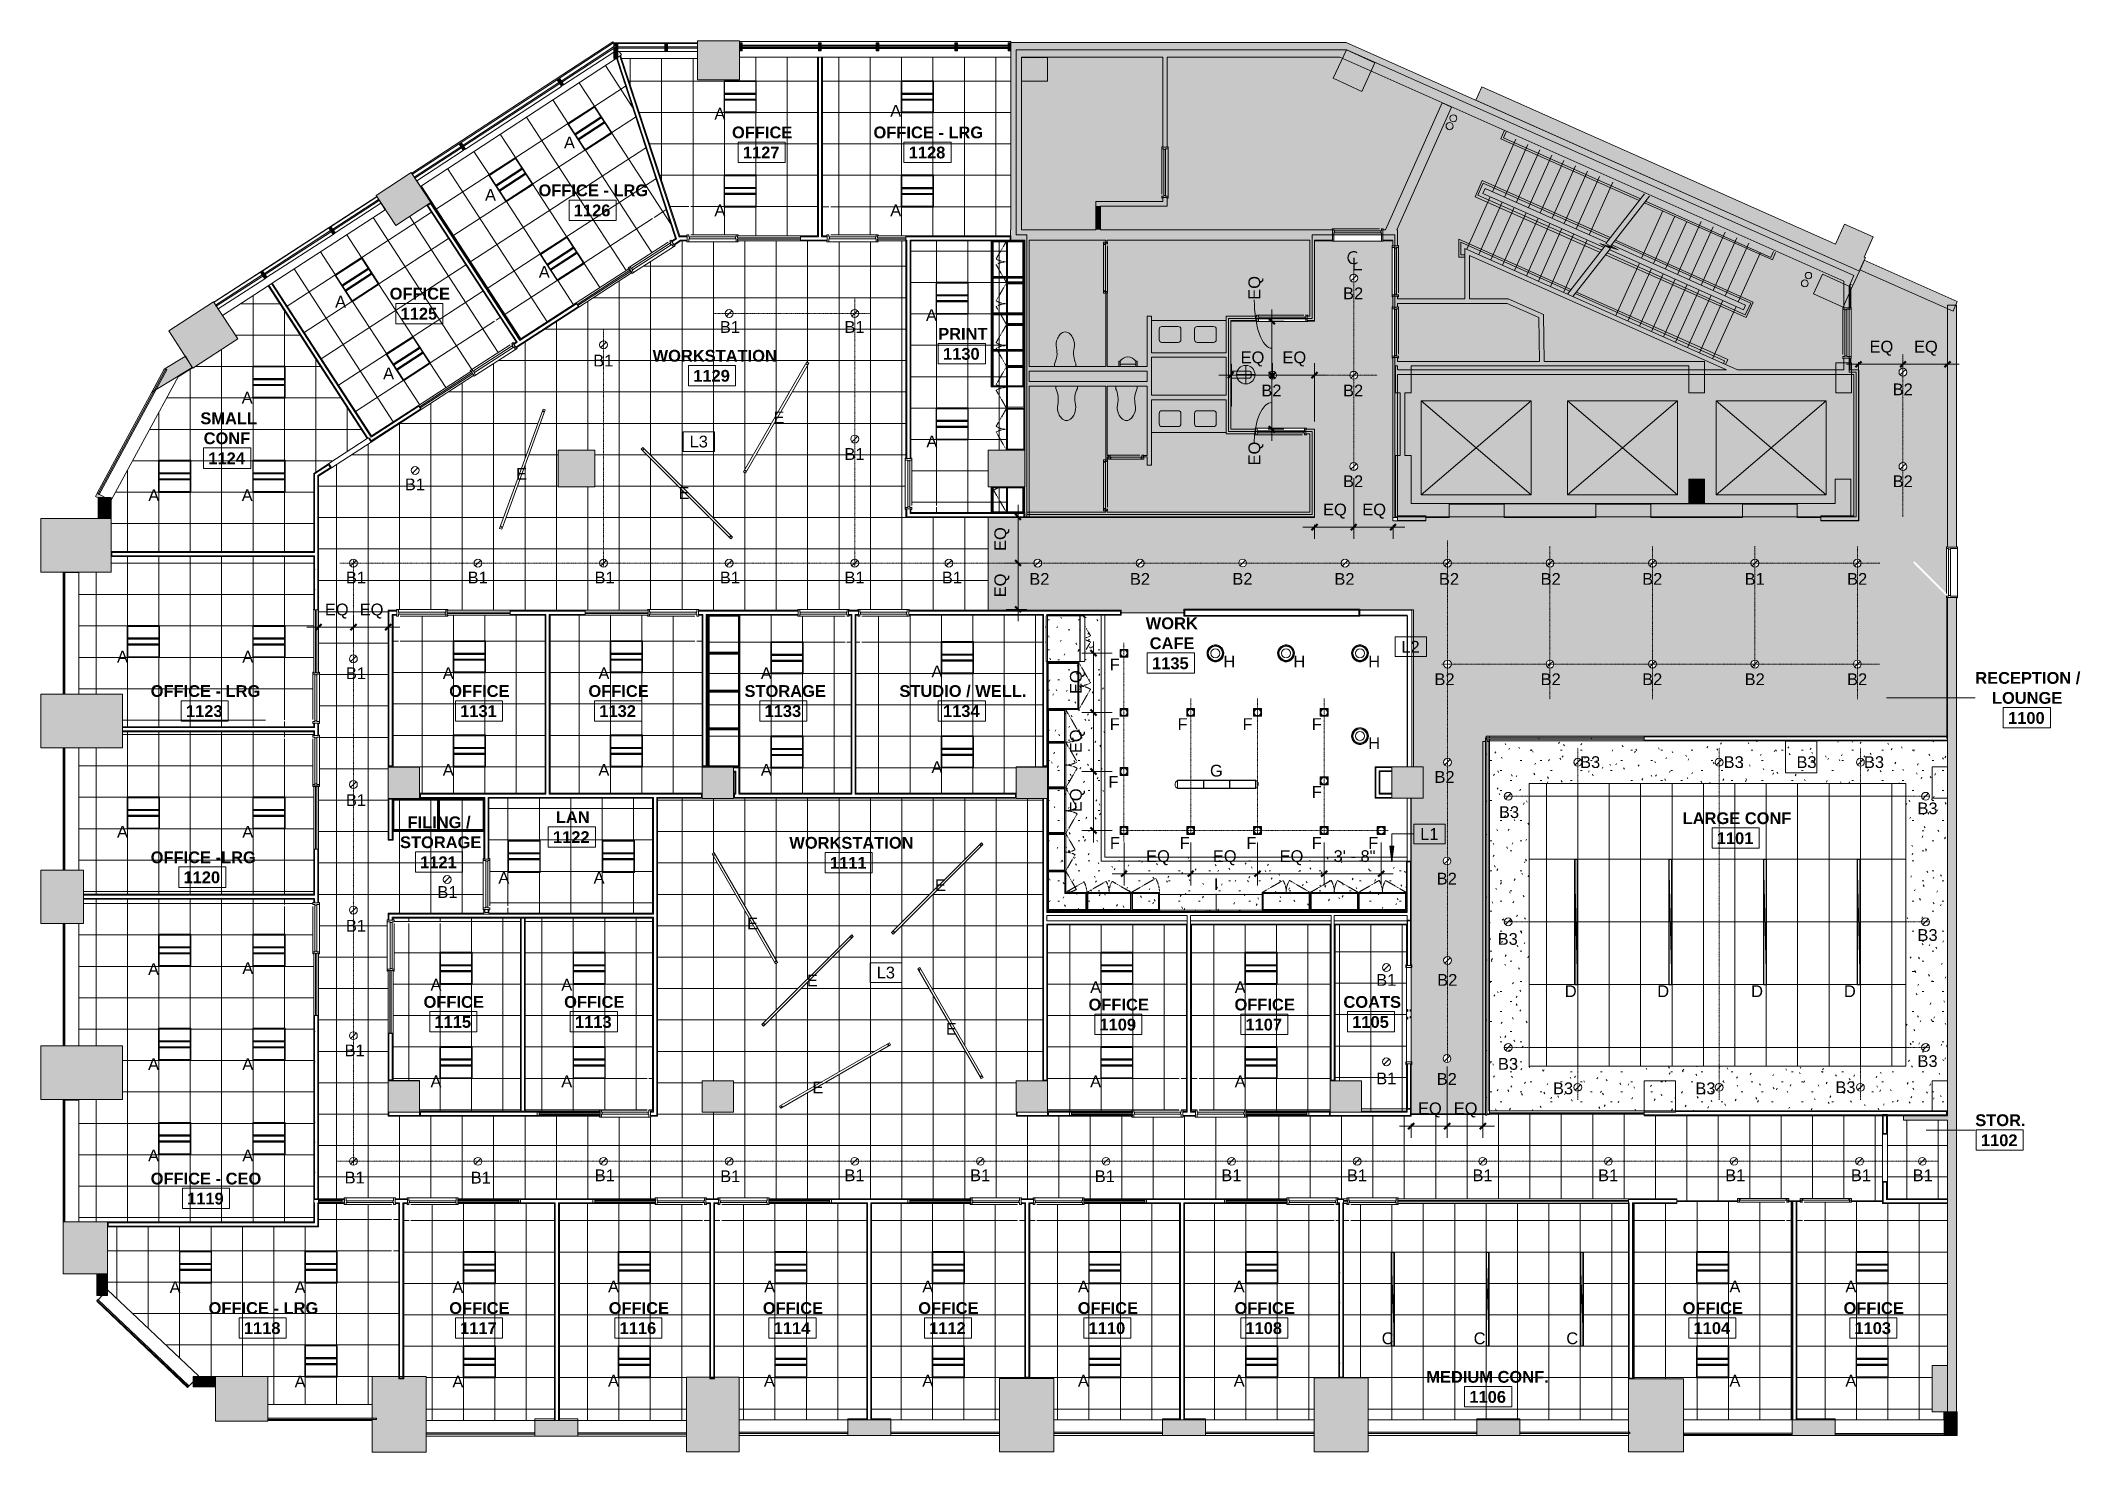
# Model space of a CAD drawing. Header units: inches. Extents: x 6664 to 8223, y 209 to 1287.
import ezdxf

# ---------------------------------------------------------------- set-up
doc = ezdxf.new("R2010")
doc.units = ezdxf.units.IN
doc.header["$MEASUREMENT"] = 0
for name, pattern in [('Dash', [0.25, 0.125, -0.125]), ('Dash 1_16_', [0.125, 0.0625, -0.0625]), ('Hidden', [0.28125, 0.1875, -0.09375])]:
    doc.linetypes.add(name, pattern=pattern)
for name, color, linetype, lineweight in [('A-ANNO-DIMS', 211, 'Continuous', 9), ('A-ANNO-DIMS-96', 211, 'Continuous', 9), ('A-ANNO-KEYN', 231, 'Continuous', 9), ('A-ANNO-NOTE', 131, 'Continuous', 9), ('A-AREA-IDEN', 2, 'Continuous', 9), ('A-CLNG', 13, 'Continuous', 13), ('A-CLNG-PATT', 13, 'Continuous', 13), ('A-COLS', 52, 'Continuous', 13), ('A-DETL', 90, 'Continuous', 13), ('A-DETL-GENF', 92, 'Continuous', 9), ('A-DETL-THIN', 151, 'Continuous', 9), ('A-DOOR', 31, 'Continuous', 13), ('A-DOOR-FRAM', 31, 'Continuous', 20), ('A-GLAZ-CURT', 52, 'Continuous', 9), ('A-GLAZ-CWMG', 51, 'Continuous', 9), ('A-WALL', 113, 'Continuous', 13), ('A-WALL-PATT', 111, 'Continuous', 13), ('E-LITE-EQPM', 33, 'Continuous', 9), ('E-LITE-EQPM-IDEN', 33, 'Continuous', 9), ('I-WALL', 2, 'Continuous', 9), ('P-SANR-FIXT', 6, 'Continuous', 13), ('Q-CASE', 31, 'Continuous', 9), ('Q-CASE-HDLN', 31, 'Dash', 9), ('Q-SPCQ', 91, 'Continuous', 9), ('S-COLS', 52, 'Continuous', 13)]:
    doc.layers.add(name, color=color, linetype=linetype, lineweight=lineweight)
doc.styles.add('Arial', font='arial.ttf', dxfattribs={"height": 9})
doc.styles.add('Swis721 Lt BT', font='swissl.ttf', dxfattribs={"height": 9})
doc.styles.add('Swis721 Lt BT_B', font='', dxfattribs={"height": 9})
doc.styles.get('Swis721 Lt BT_B').set_extended_font_data('Swis721 Lt BT', bold=True)
doc.dimstyles.new('OTJ_-_3_32__Linear__1_2__Tolerance', dxfattribs={"dimscale": 12, "dimtxt": 9.497835, "dimasz": 0.375, "dimexe": 0.75, "dimexo": 0.5, "dimgap": 0.5, "dimtad": 1, "dimdec": 1, "dimrnd": 0.5, "dimzin": 3, "dimdsep": 46, "dimlunit": 4, "dimtxsty": 'Swis721 Lt BT', "dimblk1": 'OBLIQUE', "dimblk2": 'OBLIQUE', "dimsah": 1, "dimcen": 0.09, "dimdle": 0.75, "dimazin": 0, "dimtfac": 1, "dimtdec": 4, "dimtix": 1, "dimtmove": 0, "dimatfit": 3, "dimfxl": 1, "dimtvp": 1, "dimfrac": 2, "dimtolj": 1, "dimtzin": 0, "dimarcsym": 2})
doc.dimstyles.new('OTJ_-_3_32__Linear__1_2__Tolerance_1', dxfattribs={"dimscale": 12, "dimtxt": 9.497835, "dimasz": 0.375, "dimexe": 0.75, "dimexo": 0.5, "dimgap": 0.5, "dimtad": 1, "dimdec": 1, "dimrnd": 0.5, "dimzin": 3, "dimdsep": 46, "dimlunit": 4, "dimtxsty": 'Swis721 Lt BT', "dimblk1": 'OBLIQUE', "dimblk2": 'OBLIQUE', "dimsah": 1, "dimcen": 0.09, "dimdle": 0.75, "dimazin": 0, "dimtfac": 1, "dimtdec": 4, "dimtix": 1, "dimtmove": 1, "dimatfit": 3, "dimfxl": 1, "dimtvp": 1, "dimfrac": 2, "dimtolj": 1, "dimtzin": 0, "dimarcsym": 2})
doc.dimstyles.new('OTJ_-_3_32__Linear__1__Tolerance', dxfattribs={"dimscale": 12, "dimtxt": 9.497835, "dimasz": 0.375, "dimexe": 0.75, "dimexo": 0.5, "dimgap": 0.5, "dimtad": 1, "dimdec": 0, "dimzin": 3, "dimdsep": 46, "dimlunit": 4, "dimtxsty": 'Swis721 Lt BT', "dimblk1": 'OBLIQUE', "dimblk2": 'OBLIQUE', "dimsah": 1, "dimcen": 0.09, "dimdle": 0.75, "dimazin": 0, "dimtfac": 1, "dimtdec": 4, "dimtix": 1, "dimtmove": 0, "dimatfit": 3, "dimfxl": 1, "dimtvp": 1, "dimfrac": 2, "dimtolj": 1, "dimtzin": 0, "dimarcsym": 2})
pattern_1 = [(0, (0, 0), (30.72, 7.68), [1.267, -21.773, 1.267, -21.773, -122.88]), (0, (0, 0), (30.72, 7.68), [-46.08, 1.267, -44.813, 1.267, -21.773, -53.76]), (0, (0, 0), (30.72, 7.68), [-115.2, 1.267, -14.093, 1.267, -37.133]), (120, (11.52, 3.84), (-22.011075, 22.7643004), [1.267, -21.773, 1.267, -21.773, -122.88]), (120, (11.52, 3.84), (-22.011075, 22.7643004), [-46.08, 1.267, -44.813, 1.267, -21.773, -53.76]), (120, (11.52, 3.84), (-22.011075, 22.7643004), [-115.2, 1.267, -14.093, 1.267, -37.133]), (240, (15.36, 19.2), (-8.708925, -30.4443004), [1.267, -21.773, 1.267, -21.773, -122.88]), (240, (15.36, 19.2), (-8.708925, -30.4443004), [-46.08, 1.267, -44.813, 1.267, -21.773, -53.76]), (240, (15.36, 19.2), (-8.708925, -30.4443004), [-115.2, 1.267, -14.093, 1.267, -37.133])]

msp = doc.modelspace()

# ---------------------------------------------------------------- texts
at = {"layer": 'A-ANNO-KEYN', "char_height": 9, "width": 16.968, "attachment_point": 1, "style": 'Arial'}
for s, insert in [('L3', (7160.37, 985.45)), ('L2', (7704.4, 828.58)), ('L1', (7718.77, 685.52)), ('L3', (7303.36, 579.62))]:
    msp.add_mtext(s, dxfattribs=dict(at, insert=insert))
at = {"layer": 'A-AREA-IDEN', "char_height": 9, "attachment_point": 1, "style": 'Swis721 Lt BT_B'}
for s, insert, width in [('OFFICE', (7192.79, 1221.7), 54.843), ('OFFICE - LRG', (7300.92, 1221.7), 99.99), ('1127', (7201.12, 1206.38), 33.936), ('1128', (7327.88, 1206.38), 33.936), ('OFFICE - LRG', (7044.9, 1177.44), 99.99), ('1126', (7071.87, 1162.12), 33.936), ('OFFICE', (6931.16, 1098.48), 54.843), ('1125', (6939.49, 1083.16), 33.936), ('PRINT', (7350.38, 1067.81), 43.632), ('WORKSTATION', (7132.1, 1051.02), 109.989), ('1130', (7354.08, 1052.49), 33.936), ('1129', (7163.18, 1035.7), 33.936), ('SMALL', (6786.47, 1003.21), 49.389), ('CONF', (6788.97, 987.96), 43.329), ('1124', (6792.56, 972.62), 33.936), ('WORK', (7509.01, 846.55), 46.359), ('CAFE', (7512.01, 831.3), 39.39), ('1135', (7513.85, 815.97), 33.936), ('STUDIO / WELL.', (7320.75, 794.76), 115.443), ('RECEPTION /', (8143.03, 804.78), 95.445), ('OFFICE - LRG', (6748.49, 794.76), 99.99), ('1123', (6775.45, 779.44), 33.936), ('OFFICE', (6976.67, 794.76), 54.843), ('1131', (6985, 779.44), 33.936), ('OFFICE', (7083.07, 794.76), 54.843), ('1132', (7091.4, 779.44), 33.936), ('STORAGE', (7202.35, 794.76), 71.811), ('1133', (7217.69, 779.44), 33.936), ('1134', (7354.08, 779.44), 33.936), ('LOUNGE', (8155.78, 789.53), 64.539), ('1100', (8168.1, 774.19), 33.936), ('FILING /', (6944.8, 694.45), 57.873), ('LAN', (7058.16, 698.45), 29.391), ('LARGE CONF', (7919.37, 697.57), 97.869), ('STORAGE', (6939.05, 679.2), 71.811), ('1122', (7055.99, 683.13), 33.936), ('WORKSTATION', (7236.58, 678.77), 109.989), ('1101', (7945.45, 682.25), 33.936), ('OFFICE -LRG', (6748.49, 667.7), 95.445), ('1121', (6954.4, 663.87), 33.936), ('1111', (7267.66, 663.45), 33.936), ('1120', (6773.56, 652.38), 33.936), ('OFFICE', (6957.04, 557.16), 54.843), ('OFFICE', (7064.47, 557.16), 54.843), ('OFFICE', (7465.29, 555.16), 54.843), ('OFFICE', (7576.86, 555.16), 54.843), ('COATS', (7660.1, 557.16), 50.904), ('1115', (6965.37, 541.84), 33.936), ('1113', (7072.81, 541.84), 33.936), ('1109', (7473.63, 539.84), 33.936), ('1107', (7585.19, 539.84), 33.936), ('1105', (7666.81, 541.84), 33.936), ('STOR.', (8143.03, 466.76), 45.147), ('1102', (8147.35, 451.44), 33.936), ('OFFICE - CEO', (6748.49, 422.15), 102.111), ('1119', (6776.32, 406.84), 33.936), ('OFFICE - LRG', (6792.75, 323.17), 99.99), ('OFFICE', (6976.67, 323.17), 54.843), ('OFFICE', (7098.56, 323.17), 54.843), ('OFFICE', (7216.33, 323.17), 54.843), ('OFFICE', (7335.13, 323.17), 54.843), ('OFFICE', (7457.03, 323.17), 54.843), ('OFFICE', (7576.86, 323.17), 54.843), ('OFFICE', (7919.37, 323.17), 54.843), ('OFFICE', (8042.34, 323.17), 54.843), ('1118', (6819.71, 307.85), 33.936), ('1117', (6985, 307.85), 33.936), ('1116', (7106.9, 307.85), 33.936), ('1114', (7224.66, 307.85), 33.936), ('1112', (7343.46, 307.85), 33.936), ('1110', (7465.36, 307.85), 33.936), ('1108', (7585.19, 307.85), 33.936), ('1104', (7927.71, 307.85), 33.936), ('1103', (8050.67, 307.85), 33.936), ('MEDIUM CONF.', (7723.41, 270.62), 114.534), ('1106', (7756.37, 255.3), 33.936)]:
    msp.add_mtext(s, dxfattribs=dict(at, insert=insert, width=width))
at = {"layer": 'E-LITE-EQPM-IDEN', "char_height": 9, "attachment_point": 1, "style": 'Arial'}
for s, insert, width in [('A', (7179.32, 1236.04), 10.302), ('A', (7313.75, 1238.29), 10.302), ('A', (7064.34, 1213.97), 10.302), ('A', (7004.01, 1173.97), 10.302), ('A', (7179.32, 1162.21), 10.302), ('A', (7313.75, 1162.21), 10.302), ('A', (7045.1, 1115.15), 10.302), ('A', (6889.45, 1092.38), 10.302), ('B2', (7659.83, 1098.72), 18.786), ('A', (7341.04, 1082.11), 10.302), ('B1', (7183.52, 1073.03), 18.786), ('B1', (7278.75, 1073.03), 18.786), ('B1', (7086.75, 1047.32), 18.786), ('A', (6926.12, 1037.54), 10.302), ('A', (6818.05, 1018.97), 10.302), ('B2', (7597.36, 1024.47), 18.786), ('B2', (7659.83, 1024.47), 18.786), ('B2', (8079.89, 1025.33), 18.786), ('E', (7224.51, 1003.92), 10.302), ('A', (7341.34, 985.45), 10.302), ('B1', (7278.75, 975.92), 18.786), ('B1', (6942.75, 952.71), 18.786), ('E', (7027.7, 960.84), 10.302), ('B2', (7659.83, 955.09), 18.786), ('B2', (8079.89, 955.09), 18.786), ('A', (6746.68, 944.46), 10.302), ('A', (6818.05, 944.46), 10.302), ('E', (7151.89, 946.17), 10.302), ('B1', (6897.7, 881.53), 18.786), ('B1', (6990.75, 881.53), 18.786), ('B1', (7087.75, 881.53), 18.786), ('B1', (7183.52, 881.53), 18.786), ('B1', (7278.75, 881.53), 18.786), ('B1', (7353.2, 881.53), 18.786), ('B2', (7420.02, 880.46), 18.786), ('B2', (7496.91, 880.46), 18.786), ('B2', (7575.22, 880.56), 18.786), ('B2', (7653.21, 880.46), 18.786), ('B2', (7733.1, 880.46), 18.786), ('B2', (7810.81, 880.46), 18.786), ('B2', (7888.44, 880.46), 18.786), ('B1', (7966.75, 880.46), 18.786), ('B2', (8045.05, 880.46), 18.786), ('A', (6722.75, 821.07), 10.302), ('A', (6818.51, 821.07), 10.302), ('F', (7481.48, 815.05), 9.393), ('H', (7568.39, 817.29), 11.211), ('H', (7621.92, 817.29), 11.211), ('H', (7679.03, 817.29), 11.211), ('B1', (6897.7, 808.35), 18.786), ('A', (6971.71, 808.38), 10.302), ('A', (7090.7, 808.38), 10.302), ('A', (7214.8, 808.38), 10.302), ('A', (7345.21, 809.74), 10.302), ('B2', (7729.68, 803.78), 18.786), ('B2', (7810.81, 803.78), 18.786), ('B2', (7888.44, 803.78), 18.786), ('B2', (7966.75, 803.78), 18.786), ('B2', (8045.05, 803.78), 18.786), ('F', (7481.48, 769.52), 9.393), ('F', (7533.28, 769.52), 9.393), ('F', (7582.96, 769.52), 9.393), ('F', (7635.91, 769.52), 9.393), ('H', (7679.03, 755.01), 11.211), ('A', (6971.71, 734.56), 10.302), ('A', (7090.7, 734.56), 10.302), ('A', (7214.8, 734.56), 10.302), ('A', (7345.21, 736.6), 10.302), ('G', (7558.12, 733.9), 12.12), ('B3', (7840.98, 740.45), 18.786), ('B3', (7950.7, 740.45), 18.786), ('B3', (8006.38, 740.45), 18.786), ('B3', (8057.91, 740.45), 18.786), ('F', (7480.48, 725.32), 9.393), ('F', (7635.91, 717.58), 9.393), ('B2', (7729.68, 729.1), 18.786), ('B1', (6897.7, 711.4), 18.786), ('B3', (7778.99, 702.22), 18.786), ('B3', (8098.85, 705.1), 18.786), ('A', (6722.75, 687.23), 10.302), ('A', (6818.51, 687.23), 10.302), ('F', (7481.63, 678.62), 9.393), ('F', (7534.94, 678.62), 9.393), ('F', (7585.94, 678.62), 9.393), ('F', (7635.91, 678.62), 9.393), ('F', (7679.03, 678.62), 9.393), ('B1', (6967.63, 641.17), 18.786), ('A', (7014.22, 652.12), 10.302), ('A', (7086.96, 652.12), 10.302), ('E', (7347.88, 646.36), 10.302), ('I', (7561.15, 647.16), 3.939), ('B2', (7731.41, 651.39), 18.786), ('B1', (6897.7, 615.4), 18.786), ('E', (7204.25, 617.14), 10.302), ('B3', (8098.85, 608.3), 18.786), ('B3', (7777.99, 605.3), 18.786), ('A', (6746.49, 582.2), 10.302), ('A', (6818.51, 582.95), 10.302), ('A', (6962.36, 570.33), 10.302), ('A', (7062.31, 570.33), 10.302), ('E', (7250, 573.55), 10.302), ('A', (7466.52, 568.44), 10.302), ('A', (7577, 568.44), 10.302), ('B1', (7685.14, 573.99), 18.786), ('B2', (7731.79, 573.99), 18.786), ('D', (7829.27, 565.35), 11.211), ('D', (7899.96, 565.35), 11.211), ('D', (7971.72, 565.35), 11.211), ('D', (8042.62, 565.35), 11.211), ('E', (7356.22, 536.65), 10.302), ('B1', (6896.7, 520.12), 18.786), ('A', (6746.49, 509.67), 10.302), ('A', (6818.51, 509.67), 10.302), ('B3', (7778.2, 509.8), 18.786), ('B3', (8098.85, 511.95), 18.786), ('A', (6962.36, 496.44), 10.302), ('A', (7062.31, 496.44), 10.302), ('E', (7254.26, 491.81), 10.302), ('A', (7466.52, 496.44), 10.302), ('A', (7577, 496.44), 10.302), ('B1', (7685.14, 498.68), 18.786), ('B2', (7731.41, 498.29), 18.786), ('B3', (7820.26, 491.1), 18.786), ('B3', (7929.07, 491.1), 18.786), ('B3', (8036.12, 491.95), 18.786), ('A', (6746.49, 439.8), 10.302), ('A', (6818.51, 439.8), 10.302), ('B1', (6896.7, 422.93), 18.786), ('B1', (6993.07, 422.87), 18.786), ('B1', (7087.9, 424.66), 18.786), ('B1', (7183.75, 423.93), 18.786), ('B1', (7278.75, 424.66), 18.786), ('B1', (7374.75, 424.66), 18.786), ('B1', (7470.03, 423.93), 18.786), ('B1', (7566.75, 424.66), 18.786), ('B1', (7662.75, 424.66), 18.786), ('B1', (7758.75, 424.66), 18.786), ('B1', (7854.75, 424.66), 18.786), ('B1', (7951.89, 424.66), 18.786), ('B1', (8047.94, 424.66), 18.786), ('B1', (8095.16, 424.66), 18.786), ('A', (6762.95, 339.08), 10.302), ('A', (6858.5, 339.08), 10.302), ('A', (6979.11, 339.08), 10.302), ('A', (7098.05, 339.69), 10.302), ('A', (7217.36, 339.69), 10.302), ('A', (7338.24, 339.69), 10.302), ('A', (7457.2, 339.69), 10.302), ('A', (7576.24, 339.69), 10.302), ('A', (7955.11, 339.69), 10.302), ('A', (8043.77, 339.69), 10.302), ('C', (7689.34, 300.07), 11.211), ('C', (7759.65, 300.07), 11.211), ('C', (7830.44, 300.07), 11.211), ('A', (6858.5, 267.08), 10.302), ('A', (6979.11, 267.08), 10.302), ('A', (7098.05, 267.69), 10.302), ('A', (7217.17, 267.69), 10.302), ('A', (7338.24, 267.69), 10.302), ('A', (7457.2, 267.69), 10.302), ('A', (7576.24, 267.69), 10.302), ('A', (7955.11, 267.69), 10.302), ('A', (8043.77, 267.69), 10.302)]:
    msp.add_mtext(s, dxfattribs=dict(at, insert=insert, width=width))

# ---------------------------------------------------------------- blocks, each defined once
blk = doc.blocks.new('C-Counter Top - ADJ HEIGHT-7697481-11th FLOOR RCP')
at = {"layer": 'Q-CASE'}
for p, q in [((-27, 0), (22.2, 0)), ((22.2, 0), (22.2, -0.8)), ((-47.3, -0.8), (-47.3, -0.3)), ((-47.3, -25), (-47.3, -24.8)), ((22.2, -25), (-47.3, -25)), ((22.2, -24.8), (22.2, -25))]:
    blk.add_line(p, q, dxfattribs=at)
blk = doc.blocks.new('C-Counter Top - ADJ HEIGHT-7697602-11th FLOOR RCP')
at = {"layer": 'Q-CASE'}
for p, q in [((-47.3, -25), (-47.3, 0)), ((-47.3, 0), (64.4, 0)), ((64.4, 0), (64.4, -0.2)), ((64.4, -25), (-47.3, -25)), ((64.4, -24.2), (64.4, -25))]:
    blk.add_line(p, q, dxfattribs=at)
blk = doc.blocks.new('C-Counter Top - ADJ HEIGHT-8471424-11th FLOOR RCP')
at = {"layer": 'Q-CASE'}
for p, q in [((-47.3, -0.8), (-47.3, 0)), ((-47.3, 0), (68.6, 0)), ((68.6, 0), (68.6, -0.8)), ((-47.3, -25), (-47.3, -24.8)), ((68.6, -25), (-47.3, -25)), ((68.6, -24.8), (68.6, -25))]:
    blk.add_line(p, q, dxfattribs=at)
blk = doc.blocks.new('C-Counter Top - ADJ HEIGHT-7698143-11th FLOOR RCP')
at = {"layer": 'Q-CASE'}
for p, q in [((-47.3, 0), (-27.5, 0)), ((-27.5, 0), (-27.5, -0.2)), ((-27.5, -25), (-47.3, -25)), ((-27.5, -24.2), (-27.5, -25))]:
    blk.add_line(p, q, dxfattribs=at)
blk = doc.blocks.new('P-Toilet-Wall-3D - Wall Mount-7751484-11th FLOOR RCP')
at = {"layer": 'P-SANR-FIXT', "lineweight": 9}
for p, q in [((7439.2, 1038.4), (7439.2, 1040)), ((7446.2, 1038.4), (7439.2, 1038.4)), ((7446.2, 1038.4), (7446.2, 1038.4)), ((7455.7, 1038.4), (7448.7, 1038.4)), ((7448.7, 1038.4), (7448.7, 1038.4)), ((7455.7, 1040), (7455.7, 1038.4))]:
    blk.add_line(p, q, dxfattribs=at)
for centre, radius, start, end in [((7454.3, 1053.7), 14.1, 138.704, 155.296), ((7447.5, 1059.7), 5.03, 41.296, 138.704), ((7440.7, 1053.7), 14.1, 24.704, 41.296), ((7422.4, 1048.5), 18.8, 333.4615, 12.704), ((7451.4, 1055), 10.9, 155.296, 192.704), ((7443.6, 1055), 10.9, 347.296, 24.704), ((7472.6, 1048.5), 18.8, 167.296, 206.5385)]:
    blk.add_arc(centre, radius, start, end, dxfattribs=at)
blk = doc.blocks.new('P-Urinal-Wall-3D - P-Urinal-Wall-3D-7738463-11th FLOOR RCP')
at = {"layer": 'P-SANR-FIXT', "lineweight": 9}
for p, q in [((-11.3, 1.8), (-11.3, 5.8)), ((-11.3, 5.8), (-10.3, 5.8)), ((-10.3, 5.8), (-10.3, 1.8)), ((1.7, 3.6), (-10.3, 3.6)), ((-10.3, 3.6), (-10.3, 1.8)), ((2.7, 5.8), (1.7, 5.8)), ((1.7, 5.8), (1.7, 1.8)), ((1.7, 1.8), (1.7, 3.6)), ((2.7, 1.8), (2.7, 5.8))]:
    blk.add_line(p, q, dxfattribs=at)
blk.add_arc((-4.3, 2.1), 7, 31.0027, 148.9973, dxfattribs=at)
blk = doc.blocks.new('P-Drinking_Fountain-Wall_Mounted - HI-LO-7751322-11th FLOOR RCP')
at = {"layer": 'P-SANR-FIXT', "lineweight": 9}
for p, q in [((26.3, 8.5), (12, 8.5)), ((16.4, 11.5), (16.4, -2.8)), ((16.4, 11.5), (16.4, -3)), ((20.7, 12.5), (17.4, 12.5)), ((20.7, 12.5), (17.4, 12.5)), ((19.1, 1.4), (19.1, 15.6)), ((21.7, -2.8), (21.7, 11.5)), ((21.7, -3), (21.7, 11.5)), ((43.1, -2.5), (11.1, -2.5)), ((11.1, -2.5), (11.1, -3)), ((11.1, -2.5), (11.1, -3)), ((43.1, -2.5), (11.1, -2.5)), ((43.1, -3), (43.1, -2.5)), ((43.1, -3), (43.1, -2.5))]:
    blk.add_line(p, q, dxfattribs=at)
blk.add_circle((19.1, 8.5), 7.06, dxfattribs=at)
for centre, radius, start, end in [((17.4, 11.5), 1, 90, 180), ((17.4, 11.5), 1, 90, 180), ((20.7, 11.5), 1, 360, 90), ((20.7, 11.5), 1, 360, 90), ((16.6, -2.8), 0.15, 180, 270), ((21.5, -2.8), 0.15, 270, 0)]:
    blk.add_arc(centre, radius, start, end, dxfattribs=at)
blk = doc.blocks.new('P-Sink-Rectangular - PSR1918-3060176-11th FLOOR RCP')
at = {"layer": 'P-SANR-FIXT', "lineweight": 9}
for p, q in [((-8.3476, -5.5), (-8.3476, 2.5)), ((-8.3476, -5.5), (-8.3476, 2.5)), ((6.25, 4.5976), (-6.25, 4.5976)), ((-6.25, 4.5976), (6.25, 4.5976)), ((8.3476, 2.5), (8.3476, -5.5)), ((8.3476, 2.5), (8.3476, -5.5)), ((6.25, -7.5976), (-6.25, -7.5976)), ((6.25, -7.5976), (-6.25, -7.5976))]:
    blk.add_line(p, q, dxfattribs=at)
for centre, start, end in [((-6.25, 2.5), 90, 180), ((-6.25, 2.5), 90, 180), ((6.25, 2.5), 0, 90), ((6.25, 2.5), 0, 90), ((-6.25, -5.5), 180, 270), ((-6.25, -5.5), 180, 270), ((6.25, -5.5), 270, 0), ((6.25, -5.5), 270, 360)]:
    blk.add_arc(centre, 2.0976, start, end, dxfattribs=at)
blk = doc.blocks.new('C-Counter Top - ADJ HEIGHT-7751834-11th FLOOR RCP')
at = {"layer": 'Q-CASE'}
blk.add_line((9.7, -25), (-47.3, -25), dxfattribs=at)
blk = doc.blocks.new('P-Sink-Rectangular - PSR1918-7751963-11th FLOOR RCP')
at = {"layer": 'P-SANR-FIXT', "lineweight": 9}
for p, q in [((-8.3476, -2.5), (-8.3476, 5.5)), ((-8.3476, -2.5), (-8.3476, 5.5)), ((-6.25, 7.5976), (6.25, 7.5976)), ((-6.25, 7.5976), (6.25, 7.5976)), ((8.3476, 5.5), (8.3476, -2.5)), ((8.3476, 5.5), (8.3476, -2.5)), ((-6.25, -4.5976), (6.25, -4.5976)), ((6.25, -4.5976), (-6.25, -4.5976))]:
    blk.add_line(p, q, dxfattribs=at)
for centre, start, end in [((-6.25, 5.5), 90, 180), ((-6.25, 5.5), 90, 180), ((6.25, 5.5), 0, 90), ((6.25, 5.5), 0, 90), ((-6.25, -2.5), 180, 270), ((-6.25, -2.5), 180, 270), ((6.25, -2.5), 270, 360), ((6.25, -2.5), 270, 360)]:
    blk.add_arc(centre, 2.0976, start, end, dxfattribs=at)
blk = doc.blocks.new('C-Counter Top - ADJ HEIGHT-7751964-11th FLOOR RCP')
at = {"layer": 'Q-CASE'}
blk.add_line((-47.3, 25), (9.7, 25), dxfattribs=at)
blk = doc.blocks.new('Rectangular Mullion - 1_5_ x 2_5_ rectangular-8515447-11th FLOOR RCP')
at = {"layer": 'A-GLAZ-CWMG'}
for p, q in [((7570.6, 401.6), (7570.6, 399.1)), ((7617.1, 401.6), (7570.6, 401.6)), ((7570.6, 399.1), (7617.1, 399.1)), ((7617.1, 399.1), (7617.1, 401.6))]:
    blk.add_line(p, q, dxfattribs=at)
blk = doc.blocks.new('Rectangular Mullion - 1_5_ x 2_5_ rectangular-8515451-11th FLOOR RCP')
at = {"layer": 'A-GLAZ-CWMG'}
for p, q in [((7461.7, 401.6), (7461.7, 399.1)), ((7508.2, 401.6), (7461.7, 401.6)), ((7461.7, 399.1), (7508.2, 399.1)), ((7508.2, 399.1), (7508.2, 401.6))]:
    blk.add_line(p, q, dxfattribs=at)
blk = doc.blocks.new('Rectangular Mullion - 1_5_ x 2_5_ rectangular-8515490-11th FLOOR RCP')
at = {"layer": 'A-GLAZ-CWMG'}
for p, q in [((6876.9, 401.6), (6876.9, 399.1)), ((6894.9, 401.6), (6876.9, 401.6)), ((6876.9, 399.1), (6894.9, 399.1)), ((6894.9, 399.1), (6894.9, 401.6))]:
    blk.add_line(p, q, dxfattribs=at)
blk = doc.blocks.new('CW Cupbd1 - UB 34_5_h x 24_d - 2 Doors - 1 Shelf-8531269-11th FLOOR RCP')
at = {"layer": 'Q-CASE'}
for p, q in [((2.7, -2.4), (2, -2.4)), ((2, -25.6), (2, -2.4)), ((2.7, -25.6), (2.7, -2.4)), ((2.7, -3.1), (2.7, -2.4)), ((2.7, -2.4), (30.2, -2.4)), ((30.2, -3.1), (2.7, -3.1)), ((2.7, -25.6), (2.7, -3.1)), ((2.7, -3.1), (30.2, -3.1)), ((31, -2.4), (30.2, -2.4)), ((30.2, -25.6), (30.2, -2.4)), ((30.2, -2.4), (30.2, -3.1)), ((30.2, -3.1), (30.2, -25.6)), ((31, -2.4), (31, -25.6)), ((16.5, -25.6), (2, -25.6)), ((2, -26.4), (2, -25.6)), ((2, -25.6), (2.7, -25.6)), ((2, -26.4), (16.5, -26.4)), ((30.2, -25.6), (2.7, -25.6)), ((16.5, -26.4), (16.5, -25.6)), ((31, -25.6), (16.5, -25.6)), ((16.5, -25.6), (16.5, -26.4)), ((16.5, -26.4), (31, -26.4)), ((30.2, -25.6), (31, -25.6)), ((31, -25.6), (31, -26.4))]:
    blk.add_line(p, q, dxfattribs=at)
blk = doc.blocks.new('CW Cupbd1 - UB 34_5_h x 24_d - 2 Doors - 1 Shelf-8531916-11th FLOOR RCP')
at = {"layer": 'Q-CASE'}
for p, q in [((2.7, -2.4), (2, -2.4)), ((2, -25.6), (2, -2.4)), ((2.7, -25.6), (2.7, -2.4)), ((2.7, -3.1), (2.7, -2.4)), ((2.7, -2.4), (29.1, -2.4)), ((29.1, -3.1), (2.7, -3.1)), ((2.7, -25.6), (2.7, -3.1)), ((2.7, -3.1), (29.1, -3.1)), ((29.9, -2.4), (29.1, -2.4)), ((29.1, -25.6), (29.1, -2.4)), ((29.1, -2.4), (29.1, -3.1)), ((29.1, -3.1), (29.1, -25.6)), ((29.9, -2.4), (29.9, -25.6)), ((15.9, -25.6), (2, -25.6)), ((2, -26.4), (2, -25.6)), ((2, -25.6), (2.7, -25.6)), ((2, -26.4), (15.9, -26.4)), ((29.1, -25.6), (2.7, -25.6)), ((15.9, -26.4), (15.9, -25.6)), ((29.9, -25.6), (15.9, -25.6)), ((15.9, -25.6), (15.9, -26.4)), ((15.9, -26.4), (29.9, -26.4)), ((29.1, -25.6), (29.9, -25.6)), ((29.9, -25.6), (29.9, -26.4))]:
    blk.add_line(p, q, dxfattribs=at)
blk = doc.blocks.new('CW Cupbd1 - UB 34_5_h x 24_d - 1 Door - 1 Shelf-8532286-11th FLOOR RCP')
at = {"layer": 'Q-CASE'}
for p, q in [((2.7, -2.4), (2, -2.4)), ((2.7, -25.6), (2.7, -2.4)), ((2.7, -3.1), (2.7, -2.4)), ((2.7, -2.4), (21, -2.4)), ((21, -3.1), (2.7, -3.1)), ((2.7, -25.6), (2.7, -3.1)), ((2.7, -3.1), (21, -3.1)), ((21.7, -2.4), (21, -2.4)), ((21, -25.6), (21, -2.4)), ((21, -2.4), (21, -3.1)), ((21, -3.1), (21, -25.6)), ((21.7, -2.4), (21.7, -25.6)), ((21.7, -25.6), (2, -25.6)), ((2, -25.6), (2.7, -25.6)), ((2, -26.4), (21.7, -26.4)), ((21, -25.6), (2.7, -25.6)), ((21, -25.6), (21.7, -25.6)), ((21.7, -25.6), (21.7, -26.4))]:
    blk.add_line(p, q, dxfattribs=at)
blk = doc.blocks.new('CW Cupbd1 - UB 34_5_h x 24_d - 2 Doors - 1 Shelf-8532533-11th FLOOR RCP')
at = {"layer": 'Q-CASE'}
for p, q in [((2.7, -2.4), (2, -2.4)), ((2, -25.6), (2, -2.4)), ((2.7, -25.6), (2.7, -2.4)), ((2.7, -3.1), (2.7, -2.4)), ((2.7, -2.4), (36, -2.4)), ((36, -3.1), (2.7, -3.1)), ((2.7, -25.6), (2.7, -3.1)), ((2.7, -3.1), (36, -3.1)), ((36.7, -2.4), (36, -2.4)), ((36, -25.6), (36, -2.4)), ((36, -2.4), (36, -3.1)), ((36, -3.1), (36, -25.6)), ((36.7, -2.4), (36.7, -25.6)), ((19.4, -25.6), (2, -25.6)), ((2, -26.4), (2, -25.6)), ((2, -25.6), (2.7, -25.6)), ((2, -26.4), (19.4, -26.4)), ((36, -25.6), (2.7, -25.6)), ((19.4, -26.4), (19.4, -25.6)), ((36.7, -25.6), (19.4, -25.6)), ((19.4, -25.6), (19.4, -26.4)), ((19.4, -26.4), (36.7, -26.4)), ((36, -25.6), (36.7, -25.6)), ((36.7, -25.6), (36.7, -26.4))]:
    blk.add_line(p, q, dxfattribs=at)
blk = doc.blocks.new('Door - Single - Solid Door - wood-8042742-11th FLOOR RCP')
at = {"layer": 'A-DOOR', "lineweight": 9}
for p, q in [((-15.6, 0.7), (-15.6, 2.1)), ((-15.6, 2.1), (-14.1, 2.1)), ((-14.1, 0.7), (-15.6, 0.7)), ((-15.6, 0.7), (-15.6, 0.2)), ((-14.1, 2.1), (-14.1, 0.7)), ((-13.6, 2.1), (-14.1, 2.1)), ((-14.1, 0.6), (-13.6, 0.6)), ((-14.1, -0.9), (-14.1, 0.6)), ((-13.6, 2.1), (21.6, 2.1)), ((-13.6, 0.6), (-13.6, 2.1)), ((-13.6, 0.6), (21.6, 0.6)), ((21.6, 2.1), (21.6, 0.6)), ((22.1, 2.1), (21.6, 2.1)), ((21.6, 0.6), (22.1, 0.6)), ((22.1, 2.1), (23.6, 2.1)), ((22.1, 0.7), (22.1, 2.1)), ((23.6, 0.7), (22.1, 0.7)), ((22.1, 0.6), (22.1, -0.9)), ((23.6, 2.1), (23.6, 0.7)), ((23.6, 0.2), (23.6, 0.7)), ((-15.6, -0.3), (-15.6, -0.9)), ((-15.6, -0.9), (-14.1, -0.9)), ((-14.1, -0.9), (-14, -0.9)), ((-12.6, -0.9), (22.1, -0.9)), ((22.1, -0.9), (23.6, -0.9)), ((23.6, -0.9), (23.6, -0.3))]:
    blk.add_line(p, q, dxfattribs=at)
blk = doc.blocks.new('Door - Single - Solid Door - wood-8041455-11th FLOOR RCP')
at = {"layer": 'A-DOOR', "lineweight": 9}
for p, q in [((-15.6, 0.3), (-15.6, 0.9)), ((-15.6, 0.9), (-14.1, 0.9)), ((-14.1, 0.9), (-14, 0.9)), ((-14.1, 0.9), (-14.1, -0.6)), ((-12.6, 0.9), (22.1, 0.9)), ((22.1, -0.6), (22.1, 0.9)), ((22.1, 0.9), (23.6, 0.9)), ((23.6, 0.9), (23.6, 0.3)), ((-15.6, -0.7), (-15.6, -0.2)), ((-15.6, -0.7), (-15.6, -2.1)), ((-14.1, -0.7), (-15.6, -0.7)), ((-15.6, -2.1), (-14.1, -2.1)), ((-14.1, -0.6), (-13.6, -0.6)), ((-14.1, -2.1), (-14.1, -0.7)), ((-13.6, -2.1), (-14.1, -2.1)), ((-13.6, -0.6), (21.6, -0.6)), ((-13.6, -0.6), (-13.6, -2.1)), ((-13.6, -2.1), (21.6, -2.1)), ((21.6, -2.1), (21.6, -0.6)), ((21.6, -0.6), (22.1, -0.6)), ((22.1, -2.1), (21.6, -2.1)), ((23.6, -0.7), (22.1, -0.7)), ((22.1, -0.7), (22.1, -2.1)), ((22.1, -2.1), (23.6, -2.1)), ((23.6, -0.2), (23.6, -0.7)), ((23.6, -2.1), (23.6, -0.7))]:
    blk.add_line(p, q, dxfattribs=at)
blk = doc.blocks.new('Door - Single - Solid Door - wood-8514569-11th FLOOR RCP')
at = {"layer": 'A-DOOR'}
h = blk.add_hatch(color=250, dxfattribs=at)
h.paths.add_polyline_path([(-15.6, -2.7), (-14.1, -2.7), (-14.1, -1.2), (-13.6, -1.2), (-13.6, 0.3), (-14.1, 0.3), (-14.1, 2.5), (-15.6, 2.5), (-15.6, 1.8), (-15.3, 1.8), (-15.3, -2), (-15.6, -2)], flags=0)
h.paths.add_polyline_path([(23.2, -2.7), (23.6, -2.7), (23.6, -2), (23.2, -2), (23.2, 1.8), (23.6, 1.8), (23.6, 2.5), (22.1, 2.5), (22.1, 0.3), (21.6, 0.3), (21.6, -1.2), (22.1, -1.2), (22.1, -2.7)], flags=0)
at = {"layer": 'A-DOOR', "color": 8, "lineweight": 20}
for p, q in [((-14.1, 2.5), (-15.6, 2.5)), ((-15.6, 2.5), (-15.6, 1.8)), ((-15.6, 1.8), (-15.3, 1.8)), ((-15.3, 1.8), (-15.3, 0.4)), ((-14.1, 0.3), (-14.1, 2.5)), ((-13.6, 0.3), (-14.1, 0.3)), ((-13.6, -1.2), (-13.6, 0.3)), ((21.6, 0.3), (21.6, -1.2)), ((22.1, 0.3), (21.6, 0.3)), ((22.1, 2.5), (22.1, 0.3)), ((23.6, 2.5), (22.1, 2.5)), ((23.2, 1.8), (23.6, 1.8)), ((23.2, 0.4), (23.2, 1.8)), ((23.6, 1.8), (23.6, 2.5)), ((-15.6, -2), (-15.6, -2.7)), ((-15.3, -2), (-15.6, -2)), ((-15.6, -2.7), (-14.1, -2.7)), ((-15.3, -0.6), (-15.3, -2)), ((-14.1, -1.2), (-13.6, -1.2)), ((-14.1, -2.7), (-14.1, -1.2)), ((21.6, -1.2), (22.1, -1.2)), ((22.1, -1.2), (22.1, -2.7)), ((22.1, -2.7), (23.6, -2.7)), ((23.2, -2), (23.2, -0.6)), ((23.6, -2), (23.2, -2)), ((23.6, -2.7), (23.6, -2))]:
    blk.add_line(p, q, dxfattribs=at)
at = {"layer": 'A-DOOR', "lineweight": 9}
for p, q in [((-14.1, 2.5), (22.1, 2.5)), ((-13.6, 0.3), (21.6, 0.3)), ((-14.1, -2.7), (-14, -2.7)), ((-13.6, -1.2), (21.6, -1.2)), ((-12.6, -2.7), (22.1, -2.7))]:
    blk.add_line(p, q, dxfattribs=at)
blk = doc.blocks.new('Door - Single - Solid Door - wood-8514958-11th FLOOR RCP')
at = {"layer": 'A-DOOR', "lineweight": 9}
for p, q in [((-14.1, 2.5), (-15.6, 2.5)), ((-15.6, 2.5), (-15.6, 1.8)), ((-14.1, 2.5), (22.1, 2.5)), ((-14.1, 0.3), (-14.1, 2.5)), ((-13.6, 0.3), (-14.1, 0.3)), ((-13.6, 0.3), (21.6, 0.3)), ((-13.6, -1.2), (-13.6, 0.3)), ((21.6, 0.3), (21.6, -1.2)), ((22.1, 0.3), (21.6, 0.3)), ((22.1, 2.5), (22.1, 0.3)), ((23.6, 2.5), (22.1, 2.5)), ((23.2, 1.8), (23.6, 1.8)), ((23.2, 0.4), (23.2, 1.8)), ((23.6, 1.8), (23.6, 2.5)), ((-15.6, -2), (-15.6, -2.7)), ((-15.6, -2.7), (-14.1, -2.7)), ((-14.1, -1.2), (-13.6, -1.2)), ((-14.1, -2.7), (-14.1, -1.2)), ((-14.1, -2.7), (-14, -2.7)), ((-13.6, -1.2), (21.6, -1.2)), ((-12.6, -2.7), (22.1, -2.7)), ((21.6, -1.2), (22.1, -1.2)), ((22.1, -1.2), (22.1, -2.7)), ((22.1, -2.7), (23.6, -2.7)), ((23.2, -2), (23.2, -0.6)), ((23.6, -2), (23.2, -2)), ((23.6, -2.7), (23.6, -2))]:
    blk.add_line(p, q, dxfattribs=at)
blk = doc.blocks.new('Door - Single - Solid Door - wood-8514988-11th FLOOR RCP')
at = {"layer": 'A-DOOR', "lineweight": 9}
for p, q in [((-15.6, 2), (-15.6, 2.7)), ((-15.6, 2.7), (-14.1, 2.7)), ((-14.1, 2.7), (-14, 2.7)), ((-14.1, 2.7), (-14.1, 1.2)), ((-14.1, 1.2), (-13.6, 1.2)), ((-13.6, 1.2), (21.6, 1.2)), ((-13.6, 1.2), (-13.6, -0.3)), ((-12.6, 2.7), (22.1, 2.7)), ((21.6, -0.3), (21.6, 1.2)), ((21.6, 1.2), (22.1, 1.2)), ((22.1, 1.2), (22.1, 2.7)), ((22.1, 2.7), (23.6, 2.7)), ((23.6, 2), (23.2, 2)), ((23.2, 2), (23.2, 0.6)), ((23.6, 2.7), (23.6, 2)), ((-15.6, -2.5), (-15.6, -1.8)), ((-14.1, -2.5), (-15.6, -2.5)), ((-13.6, -0.3), (-14.1, -0.3)), ((-14.1, -0.3), (-14.1, -2.5)), ((-14.1, -2.5), (22.1, -2.5)), ((-13.6, -0.3), (21.6, -0.3)), ((22.1, -0.3), (21.6, -0.3)), ((22.1, -2.5), (22.1, -0.3)), ((23.6, -2.5), (22.1, -2.5)), ((23.2, -0.4), (23.2, -1.8)), ((23.2, -1.8), (23.6, -1.8)), ((23.6, -1.8), (23.6, -2.5))]:
    blk.add_line(p, q, dxfattribs=at)
blk = doc.blocks.new('Door - Single - Solid Door - wood-8469185-11th FLOOR RCP')
at = {"layer": 'A-DOOR', "lineweight": 9}
for p, q in [((-14.1, 2.5), (-15.6, 2.5)), ((-15.6, 2.5), (-15.6, 1.8)), ((-14.1, 2.5), (22.1, 2.5)), ((-14.1, 0.3), (-14.1, 2.5)), ((-13.6, 0.3), (-14.1, 0.3)), ((-13.6, 0.3), (21.6, 0.3)), ((-13.6, -1.2), (-13.6, 0.3)), ((21.6, 0.3), (21.6, -1.2)), ((22.1, 0.3), (21.6, 0.3)), ((22.1, 2.5), (22.1, 0.3)), ((23.6, 2.5), (22.1, 2.5)), ((23.2, 1.8), (23.6, 1.8)), ((23.2, 0.4), (23.2, 1.8)), ((23.6, 1.8), (23.6, 2.5)), ((-15.6, -2), (-15.6, -2.7)), ((-15.6, -2.7), (-14.1, -2.7)), ((-14.1, -1.2), (-13.6, -1.2)), ((-14.1, -2.7), (-14.1, -1.2)), ((-14.1, -2.7), (-14, -2.7)), ((-13.6, -1.2), (21.6, -1.2)), ((-12.6, -2.7), (22.1, -2.7)), ((21.6, -1.2), (22.1, -1.2)), ((22.1, -1.2), (22.1, -2.7)), ((22.1, -2.7), (23.6, -2.7)), ((23.2, -2), (23.2, -0.6)), ((23.6, -2), (23.2, -2)), ((23.6, -2.7), (23.6, -2))]:
    blk.add_line(p, q, dxfattribs=at)
blk = doc.blocks.new('Door - Single - Solid Door - wood-V1-11th FLOOR RCP')
at = {"layer": 'A-DOOR', "lineweight": 9}
for p, q in [((-15.6, 2), (-15.6, 2.7)), ((-15.6, 2.7), (-14.1, 2.7)), ((-14.1, 2.7), (-14, 2.7)), ((-14.1, 2.7), (-14.1, 1.2)), ((-14.1, 1.2), (-13.6, 1.2)), ((-13.6, 1.2), (21.6, 1.2)), ((-13.6, 1.2), (-13.6, -0.3)), ((-12.6, 2.7), (22.1, 2.7)), ((21.6, -0.3), (21.6, 1.2)), ((21.6, 1.2), (22.1, 1.2)), ((22.1, 1.2), (22.1, 2.7)), ((22.1, 2.7), (23.6, 2.7)), ((23.6, 2.7), (23.6, 2)), ((-15.6, -2.5), (-15.6, -1.8)), ((-14.1, -2.5), (-15.6, -2.5)), ((-13.6, -0.3), (-14.1, -0.3)), ((-14.1, -0.3), (-14.1, -2.5)), ((-14.1, -2.5), (22.1, -2.5)), ((-13.6, -0.3), (21.6, -0.3)), ((22.1, -0.3), (21.6, -0.3)), ((22.1, -2.5), (22.1, -0.3)), ((23.6, -2.5), (22.1, -2.5)), ((23.6, -1.8), (23.6, -2.5))]:
    blk.add_line(p, q, dxfattribs=at)
blk = doc.blocks.new('Door - Single - Solid Door - wood-V2-11th FLOOR RCP')
at = {"layer": 'A-DOOR', "lineweight": 9}
for p, q in [((-14.1, 2.5), (-15.6, 2.5)), ((-15.6, 2.5), (-15.6, 1.8)), ((-14.1, 2.5), (22.1, 2.5)), ((-14.1, 0.3), (-14.1, 2.5)), ((-13.6, 0.3), (-14.1, 0.3)), ((-13.6, 0.3), (21.6, 0.3)), ((-13.6, -1.2), (-13.6, 0.3)), ((21.6, 0.3), (21.6, -1.2)), ((22.1, 0.3), (21.6, 0.3)), ((22.1, 2.5), (22.1, 0.3)), ((23.6, 2.5), (22.1, 2.5)), ((23.6, 1.8), (23.6, 2.5)), ((-15.6, -2), (-15.6, -2.7)), ((-15.6, -2.7), (-14.1, -2.7)), ((-14.1, -1.2), (-13.6, -1.2)), ((-14.1, -2.7), (-14.1, -1.2)), ((-14.1, -2.7), (-14, -2.7)), ((-13.6, -1.2), (21.6, -1.2)), ((-12.6, -2.7), (22.1, -2.7)), ((21.6, -1.2), (22.1, -1.2)), ((22.1, -1.2), (22.1, -2.7)), ((22.1, -2.7), (23.6, -2.7)), ((23.6, -2.7), (23.6, -2))]:
    blk.add_line(p, q, dxfattribs=at)
blk = doc.blocks.new('Door - Single - Solid Door - wood-8469187-11th FLOOR RCP')
at = {"layer": 'A-DOOR', "lineweight": 9}
for p, q in [((-15.6, 2), (-15.6, 2.7)), ((-15.6, 2.7), (-14.1, 2.7)), ((-14.1, 2.7), (-14, 2.7)), ((-14.1, 2.7), (-14.1, 1.2)), ((-14.1, 1.2), (-13.6, 1.2)), ((-13.6, 1.2), (21.6, 1.2)), ((-13.6, 1.2), (-13.6, -0.3)), ((-12.6, 2.7), (22.1, 2.7)), ((21.6, -0.3), (21.6, 1.2)), ((21.6, 1.2), (22.1, 1.2)), ((22.1, 1.2), (22.1, 2.7)), ((22.1, 2.7), (23.6, 2.7)), ((23.6, 2), (23.2, 2)), ((23.2, 2), (23.2, 0.6)), ((23.6, 2.7), (23.6, 2)), ((-15.6, -2.5), (-15.6, -1.8)), ((-14.1, -2.5), (-15.6, -2.5)), ((-13.6, -0.3), (-14.1, -0.3)), ((-14.1, -0.3), (-14.1, -2.5)), ((-14.1, -2.5), (22.1, -2.5)), ((-13.6, -0.3), (21.6, -0.3)), ((22.1, -0.3), (21.6, -0.3)), ((22.1, -2.5), (22.1, -0.3)), ((23.6, -2.5), (22.1, -2.5)), ((23.2, -0.4), (23.2, -1.8)), ((23.2, -1.8), (23.6, -1.8)), ((23.6, -1.8), (23.6, -2.5))]:
    blk.add_line(p, q, dxfattribs=at)
blk = doc.blocks.new('Door - Single - Solid Door - wood-V3-11th FLOOR RCP')
at = {"layer": 'A-DOOR', "lineweight": 9}
for p, q in [((-15.6, 2), (-15.6, 2.7)), ((-15.6, 2.7), (-14.1, 2.7)), ((-14.1, 2.7), (-14, 2.7)), ((-14.1, 2.7), (-14.1, 1.2)), ((-14.1, 1.2), (-13.6, 1.2)), ((-13.6, 1.2), (21.6, 1.2)), ((-13.6, 1.2), (-13.6, -0.3)), ((-12.6, 2.7), (22.1, 2.7)), ((21.6, -0.3), (21.6, 1.2)), ((21.6, 1.2), (22.1, 1.2)), ((22.1, 1.2), (22.1, 2.7)), ((22.1, 2.7), (23.6, 2.7)), ((23.6, 2.7), (23.6, 2)), ((-15.6, -2.5), (-15.6, -1.8)), ((-14.1, -2.5), (-15.6, -2.5)), ((-13.6, -0.3), (-14.1, -0.3)), ((-14.1, -0.3), (-14.1, -2.5)), ((-14.1, -2.5), (22.1, -2.5)), ((-13.6, -0.3), (21.6, -0.3)), ((22.1, -0.3), (21.6, -0.3)), ((22.1, -2.5), (22.1, -0.3)), ((23.6, -2.5), (22.1, -2.5)), ((23.6, -1.8), (23.6, -2.5))]:
    blk.add_line(p, q, dxfattribs=at)
blk = doc.blocks.new('Door - Single - Solid Door - white paint-8376565-11th FLOOR RCP')
at = {"layer": 'A-DOOR', "lineweight": 9}
for p, q in [((-15.6, 3.6), (-15.6, 4.3)), ((-15.6, 4.3), (-14.1, 4.3)), ((-14.1, 4.3), (-14, 4.3)), ((-14.1, 4.3), (-14.1, 2.8)), ((-14.1, 2.8), (-13.6, 2.8)), ((-13.6, 1.3), (-14.1, 1.3)), ((-14.1, 1.3), (-14.1, -4.2)), ((-13.6, 2.8), (21.6, 2.8)), ((-13.6, 2.8), (-13.6, 1.3)), ((-13.6, 1.3), (21.6, 1.3)), ((-12.1, 4.3), (22.1, 4.3)), ((21.6, 1.3), (21.6, 2.8)), ((21.6, 2.8), (22.1, 2.8)), ((22.1, 1.3), (21.6, 1.3)), ((22.1, 2.8), (22.1, 4.3)), ((22.1, 4.3), (23.6, 4.3)), ((22.1, -4.2), (22.1, 1.3)), ((23.6, 4.3), (23.6, 3.6)), ((-15.6, -4.2), (-15.6, -3.4)), ((-14.1, -4.2), (-15.6, -4.2)), ((-14.1, -4.2), (22.1, -4.2)), ((23.6, -4.2), (22.1, -4.2)), ((23.6, -3.4), (23.6, -4.2))]:
    blk.add_line(p, q, dxfattribs=at)
blk = doc.blocks.new('A-Refrigerator - A-Refrigerator-8390941-11th FLOOR RCP')
at = {"layer": 'Q-SPCQ'}
for p, q in [((-17.5, 12.7), (-17.5, 13.7)), ((-17.5, 13.7), (17.5, 13.7)), ((-17.5, -12), (-17.5, 12.7)), ((-3.2, 14), (-3.2, 13.7)), ((-2.2, 14), (-3.2, 14)), ((-3.2, 14), (-3.2, 14)), ((-2.2, 13.7), (-2.2, 14)), ((-2.2, 14), (-2.2, 14)), ((8.4, 14), (8.4, 13.7)), ((9.4, 14), (8.4, 14)), ((8.4, 14), (8.4, 14)), ((9.4, 13.7), (9.4, 14)), ((9.4, 14), (9.4, 14)), ((17.5, 13.7), (17.5, 12.7)), ((17.5, 12.7), (17.5, -12)), ((17.5, -12), (-17.5, -12)), ((-17.5, -12.3), (-17.5, -12.2)), ((-17.5, -12.2), (17.5, -12.2)), ((-17.5, -15.2), (-17.5, -12.3)), ((-17.5, -12.3), (17.5, -12.3)), ((-17, -15.8), (-17.5, -15.2)), ((17.5, -15.1), (16.9, -15.8)), ((17.5, -12.2), (17.5, -12.3)), ((17.5, -12.3), (17.5, -15.1)), ((16.9, -15.8), (-17, -15.8)), ((-16, -16.1), (-16, -16.9)), ((-14.2, -15.8), (-14.2, -16.1)), ((-14.2, -15.8), (-14.2, -16.1)), ((-13.8, -16.1), (-13.8, -15.8)), ((-13.8, -16.1), (-13.8, -15.8)), ((-2.4, -15.8), (-2.4, -16.1)), ((-2.4, -15.8), (-2.4, -16.1)), ((-2, -16.1), (-2, -15.8)), ((-2, -16.1), (-2, -15.8)), ((2, -15.8), (2, -16.1)), ((2, -15.8), (2, -16.1)), ((2.4, -16.1), (2.4, -15.8)), ((2.4, -16.1), (2.4, -15.8)), ((13.8, -15.8), (13.8, -16.1)), ((13.8, -15.8), (13.8, -16.1)), ((14.2, -16.1), (14.2, -15.8)), ((14.2, -16.1), (14.2, -15.8)), ((16, -16.9), (16, -16.1))]:
    blk.add_line(p, q, dxfattribs=at)
blk = doc.blocks.new('System Panel - Glazed-8509381-11th FLOOR RCP')
at = {"layer": 'A-GLAZ-CURT', "lineweight": 13}
for p, q in [((-36.2, -0.5), (-36.2, 0.5)), ((-36.2, 0.5), (-22.8, 0.5)), ((-22.8, 0.5), (-22.8, -0.5)), ((13.2, -0.5), (13.2, 0.5)), ((13.2, 0.5), (36.2, 0.5)), ((36.2, 0.5), (36.2, -0.5)), ((-22.8, -0.5), (-36.2, -0.5)), ((36.2, -0.5), (13.2, -0.5))]:
    blk.add_line(p, q, dxfattribs=at)
at = {"layer": 'A-GLAZ-CURT'}
for p, q in [((13.2, 0.5), (-22.8, 0.5)), ((-22.8, -0.5), (13.2, -0.5))]:
    blk.add_line(p, q, dxfattribs=at)
blk = doc.blocks.new('Double Flush Pocket - Int-PP-F-WDMF-72_ x 84-8470081-11th FLOOR RCP')
at = {"layer": 'A-DOOR', "lineweight": 9}
for p, q in [((-1.8, 1), (-3.4, 1)), ((-3.4, 1), (-3.4, 0.9)), ((-3.4, 0.9), (-1.8, 0.9)), ((-1.8, 1), (-1.8, 0.9)), ((4, 1), (2.5, 1)), ((2.5, 1), (2.5, 0.9)), ((2.5, 0.9), (4, 0.9)), ((4, 1), (4, 0.9)), ((-1.1, -0.9), (-2.6, -0.9)), ((-2.6, -0.9), (-2.6, -1)), ((-2.6, -1), (-1.1, -1)), ((-1.1, -0.9), (-1.1, -1)), ((4, -0.9), (2.5, -0.9)), ((2.5, -0.9), (2.5, -1)), ((2.5, -1), (4, -1)), ((4, -0.9), (4, -1))]:
    blk.add_line(p, q, dxfattribs=at)
at = {"layer": 'A-DOOR-FRAM'}
for p, q in [((-38, 2.4), (-36, 2.4)), ((-38, 2.4), (-38, 1.9)), ((-38, 1.9), (-37.5, 1.9)), ((-37.5, -1.9), (-37.5, 1.9)), ((-36, -2.4), (-36, 2.4)), ((36, -2.4), (36, 2.4)), ((36, 2.4), (38, 2.4)), ((37.5, 1.9), (38, 1.9)), ((37.5, -1.9), (37.5, 1.9)), ((38, 2.4), (38, 1.9)), ((-38, -1.9), (-37.5, -1.9)), ((-38, -2.4), (-38, -1.9)), ((-38, -2.4), (-36, -2.4)), ((36, -2.4), (38, -2.4)), ((37.5, -1.9), (38, -1.9)), ((38, -2.4), (38, -1.9))]:
    blk.add_line(p, q, dxfattribs=at)
blk = doc.blocks.new('Door - Single - Solid Door-8470082-11th FLOOR RCP')
at = {"layer": 'A-DOOR', "lineweight": 9}
for p, q in [((-14.1, 2.5), (-15.6, 2.5)), ((-15.6, 2.5), (-15.6, 1.8)), ((-14.1, 2.5), (22.1, 2.5)), ((-14.1, 0.3), (-14.1, 2.5)), ((-13.6, 0.3), (-14.1, 0.3)), ((-13.6, 0.3), (21.6, 0.3)), ((-13.6, -1.2), (-13.6, 0.3)), ((21.6, 0.3), (21.6, -1.2)), ((22.1, 0.3), (21.6, 0.3)), ((22.1, 2.5), (22.1, 0.3)), ((23.6, 2.5), (22.1, 2.5)), ((23.6, 1.8), (23.6, 2.5)), ((-15.6, -2), (-15.6, -2.7)), ((-15.6, -2.7), (-14.1, -2.7)), ((-14.1, -1.2), (-13.6, -1.2)), ((-14.1, -2.7), (-14.1, -1.2)), ((-14.1, -2.7), (-14, -2.7)), ((-13.6, -1.2), (21.6, -1.2)), ((-12.6, -2.7), (22.1, -2.7)), ((21.6, -1.2), (22.1, -1.2)), ((22.1, -1.2), (22.1, -2.7)), ((22.1, -2.7), (23.6, -2.7)), ((23.6, -2.7), (23.6, -2))]:
    blk.add_line(p, q, dxfattribs=at)
blk = doc.blocks.new('L-Recessed-Axis-Plano - 2 X 2-4550865-11th FLOOR RCP')
at = {"layer": 'E-LITE-EQPM', "color": 7}
for p, q in [((11.9, 11.9), (-11.9, 11.9)), ((-11.9, 11.9), (-11.9, -11.9)), ((-11.9, -11.6), (-11.9, 11.6)), ((-11.9, 11.6), (11.9, 11.6)), ((-11.9, 2.7), (11.9, 2.7)), ((11.9, 2.5), (-11.9, 2.5)), ((-11.9, 2.3), (11.9, 2.3)), ((-11.9, 2.2), (11.9, 2.2)), ((-11.9, 1.8), (11.9, 1.8)), ((11.9, -11.9), (11.9, 11.9)), ((11.9, 11.6), (11.9, -11.6)), ((-11.9, -1.8), (11.9, -1.8)), ((-11.9, -2.2), (11.9, -2.2)), ((-11.9, -2.3), (11.9, -2.3)), ((-11.9, -2.5), (11.9, -2.5)), ((-11.9, -2.7), (11.9, -2.7)), ((11.9, -11.6), (-11.9, -11.6)), ((-11.9, -11.9), (11.9, -11.9))]:
    blk.add_line(p, q, dxfattribs=at)
blk = doc.blocks.new('L-Pendant-Axis-Sculpt-Direct_Indirect - SCDI-F-8-4584194-11th FLOOR RCP')
at = {"layer": 'A-DETL-GENF', "color": 7}
for p, q in [((-48.5, -0.875), (-48.5, 0.875)), ((-48.5, 0.875), (48.5, 0.875)), ((48.5, 0.875), (-48.5, 0.875)), ((-48.5, 0.875), (-48.5, -0.875)), ((48.5, 0.875), (48.5, -0.875)), ((48.5, -0.875), (48.5, 0.875)), ((48.5, -0.875), (-48.5, -0.875)), ((-48.5, -0.875), (48.5, -0.875))]:
    blk.add_line(p, q, dxfattribs=at)
for centre in [(-47, 0), (47, 0)]:
    blk.add_circle(centre, 0.25, dxfattribs=at)
blk = doc.blocks.new('L-Recessed Circular - Downlight - 6_-7722002-11th FLOOR RCP')
at = {"layer": 'E-LITE-EQPM', "color": 7}
for q in [(-2.1, -2.1), (2.1, 2.1)]:
    blk.add_line((0, 0), q, dxfattribs=at)
for start, end in [(360, 180), (180, 360)]:
    blk.add_arc((0, 0), 3, start, end, dxfattribs=at)
blk = doc.blocks.new('Concrete-Rectangular-Column - 24 x 24-7727722-11th FLOOR RCP')
at = {"layer": 'S-COLS', "lineweight": 9}
blk.add_hatch(color=7, dxfattribs=at).paths.add_polyline_path([(-12, -12), (12, -12), (12, 12), (-12, 12), (-12, 6.1)], flags=0)
at = {"layer": 'S-COLS', "color": 8, "lineweight": 20}
for p, q in [((-12, 12), (12, 12)), ((-12, -12), (-12, 12)), ((12, 12), (12, -12)), ((12, -12), (-12, -12))]:
    blk.add_line(p, q, dxfattribs=at)
blk = doc.blocks.new('Concrete-Rectangular-Column - 28 x 28-7728334-11th FLOOR RCP')
at = {"layer": 'S-COLS', "lineweight": 9}
blk.add_hatch(color=7, dxfattribs=at).paths.add_polyline_path([(-14, -14), (14, -14), (14, 14), (-14, 14), (-14, -14)], flags=0)
at = {"layer": 'S-COLS', "color": 8, "lineweight": 20}
for p, q in [((-14, 14), (14, 14)), ((-14, -14), (-14, 14)), ((14, 14), (14, -14)), ((14, -14), (-14, -14))]:
    blk.add_line(p, q, dxfattribs=at)
blk = doc.blocks.new('Concrete-Rectangular-Column - 24 x 24-V4-11th FLOOR RCP')
at = {"layer": 'S-COLS', "lineweight": 9}
blk.add_hatch(color=7, dxfattribs=at).paths.add_polyline_path([(12, -12), (12, -10.875), (-12, -10.875), (-12, -12)], flags=0)
at = {"layer": 'S-COLS', "color": 8, "lineweight": 20}
for p, q in [((-12, 12), (12, 12)), ((-12, -10.875), (-12, 12)), ((12, 12), (12, -10.875)), ((-12, -12), (-12, -10.875)), ((12, -12), (-12, -12)), ((12, -10.875), (12, -12))]:
    blk.add_line(p, q, dxfattribs=at)
blk = doc.blocks.new('Concrete-Rectangular-Column - 24 x 24-V5-11th FLOOR RCP')
at = {"layer": 'S-COLS', "color": 8, "lineweight": 20}
for p, q in [((-12, 12), (12, 12)), ((-12, -12), (-12, 12)), ((12, 12), (12, -12)), ((12, -12), (-12, -12))]:
    blk.add_line(p, q, dxfattribs=at)
blk = doc.blocks.new('Door - Single - Solid Door-7736277-11th FLOOR RCP')
at = {"layer": 'A-DOOR'}
h = blk.add_hatch(color=250, dxfattribs=at)
h.paths.add_polyline_path([(22.1, 4.7), (22.1, -1.8), (21.6, -1.8), (21.6, -3.3), (22.1, -3.3), (22.1, -4.8), (23.6, -4.8), (23.6, -4.1), (23.2, -4.1), (23.2, 3.9), (23.6, 3.9), (23.6, 4.7), (23.2, 4.7)], flags=0)
h.paths.add_polyline_path([(-15.6, 4.7), (-15.6, 3.9), (-15.3, 3.9), (-15.3, -4.1), (-15.6, -4.1), (-15.6, -4.8), (-14.1, -4.8), (-14.1, -3.3), (-13.6, -3.3), (-13.6, -1.8), (-14.1, -1.8), (-14.1, 4.7), (-15.3, 4.7)], flags=0)
at = {"layer": 'A-DOOR', "color": 8, "lineweight": 20}
for p, q in [((-14.1, 4.7), (-15.6, 4.7)), ((-15.6, 4.7), (-15.6, 3.9)), ((-14.1, -1.8), (-14.1, 4.7)), ((22.1, 4.7), (22.1, -1.8)), ((23.6, 4.7), (22.1, 4.7)), ((23.6, 3.9), (23.6, 4.7)), ((-15.6, -4.1), (-15.6, -4.8)), ((-15.6, -4.8), (-14.1, -4.8)), ((-13.6, -1.8), (-14.1, -1.8)), ((-14.1, -3.3), (-13.6, -3.3)), ((-14.1, -4.8), (-14.1, -3.3)), ((-13.6, -3.3), (-13.6, -1.8)), ((21.6, -1.8), (21.6, -3.3)), ((22.1, -1.8), (21.6, -1.8)), ((21.6, -3.3), (22.1, -3.3)), ((22.1, -3.3), (22.1, -4.8)), ((22.1, -4.8), (23.6, -4.8)), ((23.6, -4.8), (23.6, -4.1))]:
    blk.add_line(p, q, dxfattribs=at)
at = {"layer": 'A-DOOR', "lineweight": 9}
for p, q in [((-14.1, 4.7), (22.1, 4.7)), ((-14.1, -4.8), (-14, -4.8)), ((-13.6, -1.8), (21.6, -1.8)), ((-13.6, -3.3), (21.6, -3.3)), ((-12.6, -4.8), (22.1, -4.8))]:
    blk.add_line(p, q, dxfattribs=at)
blk = doc.blocks.new('Door - Single - Solid Door-7736225-11th FLOOR RCP')
at = {"layer": 'A-DOOR'}
h = blk.add_hatch(color=250, dxfattribs=at)
h.paths.add_polyline_path([(-15.6, -2.6), (-14.1, -2.6), (-14.1, -1.1), (-13.6, -1.1), (-13.6, 0.4), (-14.1, 0.4), (-14.1, 2.4), (-15.6, 2.4), (-15.6, 1.7), (-15.3, 1.7), (-15.3, -1.8), (-15.6, -1.8)], flags=0)
h.paths.add_polyline_path([(21.6, -0.8), (21.6, -1.1), (22.1, -1.1), (22.1, -2.6), (23.6, -2.6), (23.6, -1.8), (23.2, -1.8), (23.2, 1.7), (23.6, 1.7), (23.6, 2.4), (22.1, 2.4), (22.1, 0.4), (21.6, 0.4)], flags=0)
at = {"layer": 'A-DOOR', "color": 8, "lineweight": 20}
for p, q in [((-14.1, 2.4), (-15.6, 2.4)), ((-15.6, 2.4), (-15.6, 1.7)), ((-14.1, 0.4), (-14.1, 2.4)), ((-13.6, 0.4), (-14.1, 0.4)), ((-13.6, -1.1), (-13.6, 0.4)), ((21.6, 0.4), (21.6, -1.1)), ((22.1, 0.4), (21.6, 0.4)), ((22.1, 2.4), (22.1, 0.4)), ((23.6, 2.4), (22.1, 2.4)), ((23.6, 1.7), (23.6, 2.4)), ((-15.6, -1.8), (-15.6, -2.6)), ((-15.6, -2.6), (-14.1, -2.6)), ((-14.1, -1.1), (-13.6, -1.1)), ((-14.1, -2.6), (-14.1, -1.1)), ((21.6, -1.1), (22.1, -1.1)), ((22.1, -1.1), (22.1, -2.6)), ((22.1, -2.6), (23.6, -2.6)), ((23.6, -2.6), (23.6, -1.8))]:
    blk.add_line(p, q, dxfattribs=at)
at = {"layer": 'A-DOOR', "lineweight": 9}
for p, q in [((-14.1, 2.4), (22.1, 2.4)), ((-13.6, 0.4), (21.6, 0.4)), ((-14.1, -2.6), (-14, -2.6)), ((-13.6, -1.1), (21.6, -1.1)), ((-12.6, -2.6), (22.1, -2.6))]:
    blk.add_line(p, q, dxfattribs=at)
blk = doc.blocks.new('Door - Single - Solid Door-7736216-11th FLOOR RCP')
at = {"layer": 'A-DOOR'}
h = blk.add_hatch(color=250, dxfattribs=at)
h.paths.add_polyline_path([(-14.1, 2.6), (-15.6, 2.6), (-15.6, 1.8), (-15.3, 1.8), (-15.3, -1.7), (-15.6, -1.7), (-15.6, -2.4), (-14.1, -2.4), (-14.1, -0.4), (-13.6, -0.4), (-13.6, 1.1), (-14.1, 1.1), (-14.1, 1.8)], flags=0)
h.paths.add_polyline_path([(23.6, 2.6), (22.1, 2.6), (22.1, 1.1), (21.6, 1.1), (21.6, -0.4), (22.1, -0.4), (22.1, -2.4), (23.6, -2.4), (23.6, -1.7), (23.2, -1.7), (23.2, 1.8), (23.6, 1.8), (23.6, 2.1)], flags=0)
at = {"layer": 'A-DOOR', "color": 8, "lineweight": 20}
for p, q in [((-15.6, 1.8), (-15.6, 2.6)), ((-15.6, 2.6), (-14.1, 2.6)), ((-14.1, 2.6), (-14.1, 1.1)), ((-14.1, 1.1), (-13.6, 1.1)), ((-13.6, 1.1), (-13.6, -0.4)), ((21.6, -0.4), (21.6, 1.1)), ((21.6, 1.1), (22.1, 1.1)), ((22.1, 1.1), (22.1, 2.6)), ((22.1, 2.6), (23.6, 2.6)), ((23.6, 2.6), (23.6, 1.8)), ((-15.6, -2.4), (-15.6, -1.7)), ((-14.1, -2.4), (-15.6, -2.4)), ((-13.6, -0.4), (-14.1, -0.4)), ((-14.1, -0.4), (-14.1, -2.4)), ((22.1, -0.4), (21.6, -0.4)), ((22.1, -2.4), (22.1, -0.4)), ((23.6, -2.4), (22.1, -2.4)), ((23.6, -1.7), (23.6, -2.4))]:
    blk.add_line(p, q, dxfattribs=at)
at = {"layer": 'A-DOOR', "lineweight": 9}
for p, q in [((-14.1, 2.6), (-14, 2.6)), ((-13.6, 1.1), (21.6, 1.1)), ((-12.6, 2.6), (22.1, 2.6)), ((-14.1, -2.4), (22.1, -2.4)), ((-13.6, -0.4), (21.6, -0.4))]:
    blk.add_line(p, q, dxfattribs=at)
blk = doc.blocks.new('Door - Single - Solid Door-V6-11th FLOOR RCP')
at = {"layer": 'A-DOOR'}
h = blk.add_hatch(color=250, dxfattribs=at)
h.paths.add_polyline_path([(-15.6, 2.6), (-15.6, 1.8), (-15.3, 1.8), (-15.3, -1.7), (-15.6, -1.7), (-15.6, -2.4), (-14.1, -2.4), (-14.1, -0.4), (-13.6, -0.4), (-13.6, 1.1), (-14.1, 1.1), (-14.1, 2.6), (-15.3, 2.6)], flags=0)
h.paths.add_polyline_path([(21.6, 0.8), (21.6, -0.4), (22.1, -0.4), (22.1, -2.4), (23.6, -2.4), (23.6, -1.7), (23.2, -1.7), (23.2, 1.8), (23.6, 1.8), (23.6, 2.6), (22.1, 2.6), (22.1, 1.1), (21.6, 1.1)], flags=0)
at = {"layer": 'A-DOOR', "color": 8, "lineweight": 20}
for p, q in [((-15.6, 1.8), (-15.6, 2.6)), ((-15.6, 2.6), (-14.1, 2.6)), ((-14.1, 2.6), (-14.1, 1.1)), ((-14.1, 1.1), (-13.6, 1.1)), ((-13.6, 1.1), (-13.6, -0.4)), ((21.6, -0.4), (21.6, 1.1)), ((21.6, 1.1), (22.1, 1.1)), ((22.1, 1.1), (22.1, 2.6)), ((22.1, 2.6), (23.6, 2.6)), ((23.6, 2.6), (23.6, 1.8)), ((-15.6, -2.4), (-15.6, -1.7)), ((-14.1, -2.4), (-15.6, -2.4)), ((-13.6, -0.4), (-14.1, -0.4)), ((-14.1, -0.4), (-14.1, -2.4)), ((22.1, -0.4), (21.6, -0.4)), ((22.1, -2.4), (22.1, -0.4)), ((23.6, -2.4), (22.1, -2.4)), ((23.6, -1.7), (23.6, -2.4))]:
    blk.add_line(p, q, dxfattribs=at)
at = {"layer": 'A-DOOR', "lineweight": 9}
for p, q in [((-14.1, 2.6), (-14, 2.6)), ((-13.6, 1.1), (21.6, 1.1)), ((-12.6, 2.6), (22.1, 2.6)), ((-14.1, -2.4), (22.1, -2.4)), ((-13.6, -0.4), (21.6, -0.4))]:
    blk.add_line(p, q, dxfattribs=at)
blk = doc.blocks.new('Door - Single - Solid Door-7736622-11th FLOOR RCP')
at = {"layer": 'A-DOOR'}
h = blk.add_hatch(color=250, dxfattribs=at)
h.paths.add_polyline_path([(-15.6, 3.3), (-15.6, 2.6), (-15.3, 2.6), (-15.3, -2.4), (-15.6, -2.4), (-15.6, -3.2), (-14.1, -3.2), (-14.1, 0.3), (-13.6, 0.3), (-13.6, 1.8), (-14.1, 1.8), (-14.1, 3.3), (-15.3, 3.3)], flags=0)
h.paths.add_polyline_path([(21.6, 1.8), (21.6, 0.3), (22.1, 0.3), (22.1, -3.2), (23.6, -3.2), (23.6, -2.4), (23.2, -2.4), (23.2, 2.6), (23.6, 2.6), (23.6, 3.3), (22.1, 3.3), (22.1, 1.8)], flags=0)
at = {"layer": 'A-DOOR', "color": 8, "lineweight": 20}
for p, q in [((-15.6, 2.6), (-15.6, 3.3)), ((-15.6, 3.3), (-14.1, 3.3)), ((-14.1, 3.3), (-14.1, 1.8)), ((-14.1, 1.8), (-13.6, 1.8)), ((-13.6, 0.3), (-14.1, 0.3)), ((-14.1, 0.3), (-14.1, -3.2)), ((-13.6, 1.8), (-13.6, 0.3)), ((21.6, 0.3), (21.6, 1.8)), ((21.6, 1.8), (22.1, 1.8)), ((22.1, 0.3), (21.6, 0.3)), ((22.1, 1.8), (22.1, 3.3)), ((22.1, 3.3), (23.6, 3.3)), ((22.1, -3.2), (22.1, 0.3)), ((23.6, 3.3), (23.6, 2.6)), ((-15.6, -3.2), (-15.6, -2.4)), ((-14.1, -3.2), (-15.6, -3.2)), ((23.6, -3.2), (22.1, -3.2)), ((23.6, -2.4), (23.6, -3.2))]:
    blk.add_line(p, q, dxfattribs=at)
at = {"layer": 'A-DOOR', "lineweight": 9}
for p, q in [((-14.1, 3.3), (-14, 3.3)), ((-13.6, 1.8), (21.6, 1.8)), ((-13.6, 0.3), (21.6, 0.3)), ((-12.6, 3.3), (22.1, 3.3)), ((-14.1, -3.2), (22.1, -3.2))]:
    blk.add_line(p, q, dxfattribs=at)
blk = doc.blocks.new('Door - Single - Solid Door-7752015-11th FLOOR RCP')
at = {"layer": 'A-DOOR'}
h = blk.add_hatch(color=250, dxfattribs=at)
h.paths.add_polyline_path([(-15.6, 0.6), (-15.6, 0.4), (-15.3, 0.4), (-15.3, -0.6), (-15.6, -0.6), (-15.6, -0.9), (-14.1, -0.9), (-14.1, 0.6), (-13.6, 0.7), (-13.6, 2.1), (-14.1, 2.1), (-14.1, 0.7), (-15.6, 0.7)], flags=0)
h.paths.add_polyline_path([(21.6, 0.6), (22.1, 0.6), (22.1, -0.9), (23.6, -0.9), (23.6, -0.6), (23.2, -0.6), (23.2, 0.4), (23.6, 0.4), (23.6, 0.7), (22.1, 0.7), (22.1, 2.1), (21.6, 2.1), (21.6, 0.7)], flags=0)
at = {"layer": 'A-DOOR', "lineweight": 9}
for p, q in [((-15.6, 0.7), (-15.6, 2.1)), ((-15.6, 2.1), (-14.1, 2.1)), ((-13.6, 2.1), (21.6, 2.1)), ((-13.6, 0.6), (21.6, 0.6)), ((22.1, 2.1), (23.6, 2.1)), ((23.6, 2.1), (23.6, 0.7)), ((-14.1, -0.9), (-14, -0.9)), ((-12.6, -0.9), (22.1, -0.9))]:
    blk.add_line(p, q, dxfattribs=at)
at = {"layer": 'A-DOOR', "color": 8, "lineweight": 20}
for p, q in [((-14.1, 0.7), (-15.6, 0.7)), ((-15.6, 0.7), (-15.6, 0.4)), ((-14.1, 2.1), (-14.1, 0.7)), ((-13.6, 2.1), (-14.1, 2.1)), ((-14.1, 0.6), (-13.6, 0.6)), ((-14.1, -0.9), (-14.1, 0.6)), ((-13.6, 0.6), (-13.6, 2.1)), ((21.6, 2.1), (21.6, 0.6)), ((22.1, 2.1), (21.6, 2.1)), ((21.6, 0.6), (22.1, 0.6)), ((22.1, 0.7), (22.1, 2.1)), ((23.6, 0.7), (22.1, 0.7)), ((22.1, 0.6), (22.1, -0.9)), ((23.6, 0.4), (23.6, 0.7)), ((-15.6, -0.6), (-15.6, -0.9)), ((-15.6, -0.9), (-14.1, -0.9)), ((22.1, -0.9), (23.6, -0.9)), ((23.6, -0.9), (23.6, -0.6))]:
    blk.add_line(p, q, dxfattribs=at)
blk = doc.blocks.new('Door - Single - Solid Door-7752073-11th FLOOR RCP')
at = {"layer": 'A-DOOR'}
h = blk.add_hatch(color=250, dxfattribs=at)
h.paths.add_polyline_path([(23.6, -0.7), (23.6, -0.4), (23.2, -0.4), (23.2, 0.6), (23.6, 0.6), (23.6, 0.9), (22.1, 0.9), (22.1, -0.6), (21.6, -0.7), (21.6, -2.1), (22.1, -2.1), (22.1, -0.7), (23.2, -0.7)], flags=0)
h.paths.add_polyline_path([(-13.6, -0.7), (-13.6, -0.6), (-14.1, -0.6), (-14.1, 0.9), (-15.6, 0.9), (-15.6, 0.6), (-15.3, 0.6), (-15.3, -0.4), (-15.6, -0.4), (-15.6, -0.7), (-14.1, -0.7), (-14.1, -2.1), (-13.6, -2.1)], flags=0)
at = {"layer": 'A-DOOR', "color": 8, "lineweight": 20}
for p, q in [((-15.6, 0.6), (-15.6, 0.9)), ((-15.6, 0.9), (-14.1, 0.9)), ((-14.1, 0.9), (-14.1, -0.6)), ((22.1, -0.6), (22.1, 0.9)), ((22.1, 0.9), (23.6, 0.9)), ((23.6, 0.9), (23.6, 0.6)), ((-15.6, -0.7), (-15.6, -0.4)), ((-14.1, -0.7), (-15.6, -0.7)), ((-14.1, -0.6), (-13.6, -0.6)), ((-14.1, -2.1), (-14.1, -0.7)), ((-13.6, -2.1), (-14.1, -2.1)), ((-13.6, -0.6), (-13.6, -2.1)), ((21.6, -2.1), (21.6, -0.6)), ((21.6, -0.6), (22.1, -0.6)), ((22.1, -2.1), (21.6, -2.1)), ((23.6, -0.7), (22.1, -0.7)), ((22.1, -0.7), (22.1, -2.1)), ((23.6, -0.4), (23.6, -0.7))]:
    blk.add_line(p, q, dxfattribs=at)
at = {"layer": 'A-DOOR', "lineweight": 9}
for p, q in [((-14.1, 0.9), (-14, 0.9)), ((-12.6, 0.9), (22.1, 0.9)), ((-15.6, -0.7), (-15.6, -2.1)), ((-15.6, -2.1), (-14.1, -2.1)), ((-13.6, -0.6), (21.6, -0.6)), ((-13.6, -2.1), (21.6, -2.1)), ((22.1, -2.1), (23.6, -2.1)), ((23.6, -2.1), (23.6, -0.7))]:
    blk.add_line(p, q, dxfattribs=at)
blk = doc.blocks.new('Door - Single - Solid Door 3-7752174-11th FLOOR RCP')
at = {"layer": 'A-DOOR'}
h = blk.add_hatch(color=250, dxfattribs=at)
h.paths.add_polyline_path([(-7.6, 2.1), (-8.1, 2.1), (-8.1, 0.7), (-9.6, 0.6), (-9.6, 0.4), (-9.3, 0.4), (-9.3, -0.6), (-9.6, -0.6), (-9.6, -0.9), (-8.1, -0.9), (-8.1, 0.6), (-7.6, 0.6)], flags=0)
h.paths.add_polyline_path([(15.6, 2.1), (15.6, 0.6), (16.1, 0.6), (16.1, -0.9), (17.6, -0.9), (17.6, -0.6), (17.2, -0.6), (17.2, 0.4), (17.6, 0.4), (17.6, 0.7), (16.1, 0.7), (16.1, 2.1)], flags=0)
at = {"layer": 'A-DOOR', "lineweight": 9}
for p, q in [((-9.6, 0.7), (-9.6, 2.1)), ((-9.6, 2.1), (-8.1, 2.1)), ((-7.6, 2.1), (15.6, 2.1)), ((-7.6, 0.6), (15.6, 0.6)), ((16.1, 2.1), (17.6, 2.1)), ((17.6, 2.1), (17.6, 0.7)), ((-8.1, -0.9), (-8, -0.9)), ((-6.6, -0.9), (16.1, -0.9))]:
    blk.add_line(p, q, dxfattribs=at)
at = {"layer": 'A-DOOR', "color": 8, "lineweight": 20}
for p, q in [((-8.1, 0.7), (-9.6, 0.7)), ((-9.6, 0.7), (-9.6, 0.4)), ((-8.1, 2.1), (-8.1, 0.7)), ((-7.6, 2.1), (-8.1, 2.1)), ((-8.1, 0.6), (-7.6, 0.6)), ((-8.1, -0.9), (-8.1, 0.6)), ((-7.6, 0.6), (-7.6, 2.1)), ((15.6, 2.1), (15.6, 0.6)), ((16.1, 2.1), (15.6, 2.1)), ((15.6, 0.6), (16.1, 0.6)), ((16.1, 0.7), (16.1, 2.1)), ((17.6, 0.7), (16.1, 0.7)), ((16.1, 0.6), (16.1, -0.9)), ((17.6, 0.4), (17.6, 0.7)), ((-9.6, -0.6), (-9.6, -0.9)), ((-9.6, -0.9), (-8.1, -0.9)), ((16.1, -0.9), (17.6, -0.9)), ((17.6, -0.9), (17.6, -0.6))]:
    blk.add_line(p, q, dxfattribs=at)
blk = doc.blocks.new('System Panel - Glazed-7764508-11th FLOOR RCP')
at = {"layer": 'A-GLAZ-CURT'}
blk.add_hatch(color=7, dxfattribs=at).paths.add_polyline_path([(9.8, -0.5), (41.5, -0.5), (41.5, 0.5), (-41.5, 0.5), (-41.5, -0.5)], flags=0)
at = {"layer": 'A-GLAZ-CURT', "color": 8, "lineweight": 20}
for p, q in [((-41.5, -0.5), (-41.5, 0.5)), ((-41.5, 0.5), (41.5, 0.5)), ((41.5, 0.5), (41.5, -0.5)), ((41.5, -0.5), (-41.5, -0.5))]:
    blk.add_line(p, q, dxfattribs=at)
blk = doc.blocks.new('System Panel - Glazed-7765280-11th FLOOR RCP')
at = {"layer": 'A-GLAZ-CURT'}
blk.add_hatch(color=7, dxfattribs=at).paths.add_polyline_path([(4.125, -0.5), (41, -0.5), (41, 0.5), (-42, 0.5), (-42, -0.5)], flags=0)
at = {"layer": 'A-GLAZ-CURT', "color": 8, "lineweight": 20}
for p, q in [((-42, -0.5), (-42, 0.5)), ((-42, 0.5), (42, 0.5)), ((42, 0.5), (42, -0.5)), ((42, -0.5), (-42, -0.5))]:
    blk.add_line(p, q, dxfattribs=at)
blk = doc.blocks.new('System Panel - Glazed-8043442-11th FLOOR RCP')
at = {"layer": 'A-GLAZ-CURT'}
blk.add_hatch(color=7, dxfattribs=at).paths.add_polyline_path([(-32.1, -0.5), (41.7, -0.5), (41.7, 0.5), (-41.7, 0.5), (-41.7, -0.5), (-41.6, -0.5)], flags=0)
at = {"layer": 'A-GLAZ-CURT', "color": 8, "lineweight": 20}
for p, q in [((-41.7, -0.5), (-41.7, 0.5)), ((-41.7, 0.5), (41.7, 0.5)), ((41.7, 0.5), (41.7, -0.5)), ((41.7, -0.5), (-41.7, -0.5))]:
    blk.add_line(p, q, dxfattribs=at)
blk = doc.blocks.new('System Panel - Glazed-7766014-11th FLOOR RCP')
at = {"layer": 'A-GLAZ-CURT'}
blk.add_hatch(color=7, dxfattribs=at).paths.add_polyline_path([(-48, 0.5), (-48, -0.5), (48, -0.5), (48, 0.5), (44.4, 0.5)], flags=0)
at = {"layer": 'A-GLAZ-CURT', "color": 8, "lineweight": 20}
for p, q in [((-48, -0.5), (-48, 0.5)), ((-48, 0.5), (48, 0.5)), ((48, 0.5), (48, -0.5)), ((48, -0.5), (-48, -0.5))]:
    blk.add_line(p, q, dxfattribs=at)
blk = doc.blocks.new('System Panel - Glazed-7766172-11th FLOOR RCP')
at = {"layer": 'A-GLAZ-CURT'}
blk.add_hatch(color=7, dxfattribs=at).paths.add_polyline_path([(-46.5, 0), (-46.5, -0.5), (46.5, -0.5), (46.5, 0.5), (-46.5, 0.5)], flags=0)
at = {"layer": 'A-GLAZ-CURT', "color": 8, "lineweight": 20}
for p, q in [((-46.5, -0.5), (-46.5, 0.5)), ((-46.5, 0.5), (46.5, 0.5)), ((46.5, 0.5), (46.5, -0.5)), ((46.5, -0.5), (-46.5, -0.5))]:
    blk.add_line(p, q, dxfattribs=at)
blk = doc.blocks.new('System Panel - Glazed-7768408-11th FLOOR RCP')
at = {"layer": 'A-GLAZ-CURT'}
blk.add_hatch(color=7, dxfattribs=at).paths.add_polyline_path([(46.7, 0.5), (-46.7, 0.5), (-46.7, -0.5), (46.7, -0.5), (46.7, 0)], flags=0)
at = {"layer": 'A-GLAZ-CURT', "color": 8, "lineweight": 20}
for p, q in [((-46.7, -0.5), (-46.7, 0.5)), ((-46.7, 0.5), (46.7, 0.5)), ((46.7, 0.5), (46.7, -0.5)), ((46.7, -0.5), (-46.7, -0.5))]:
    blk.add_line(p, q, dxfattribs=at)
blk = doc.blocks.new('System Panel - Glazed-7768334-11th FLOOR RCP')
at = {"layer": 'A-GLAZ-CURT', "lineweight": 13}
for p, q in [((-46.5, -0.5), (-46.5, 0.5)), ((-46.5, 0.5), (46.5, 0.5)), ((46.5, 0.5), (46.5, -0.5)), ((46.5, -0.5), (-46.5, -0.5))]:
    blk.add_line(p, q, dxfattribs=at)
blk = doc.blocks.new('System Panel - Glazed-7768274-11th FLOOR RCP')
at = {"layer": 'A-GLAZ-CURT'}
blk.add_hatch(color=7, dxfattribs=at).paths.add_polyline_path([(-54.125, -0.5), (54.125, -0.5), (54.125, 0.5), (-54.125, 0.5)], flags=0)
at = {"layer": 'A-GLAZ-CURT', "color": 8, "lineweight": 20}
for p, q in [((-54.125, -0.5), (-54.125, 0.5)), ((-54.125, 0.5), (54.125, 0.5)), ((54.125, 0.5), (54.125, -0.5)), ((54.125, -0.5), (-54.125, -0.5))]:
    blk.add_line(p, q, dxfattribs=at)
blk = doc.blocks.new('System Panel - Glazed-8530082-11th FLOOR RCP')
at = {"layer": 'A-GLAZ-CURT'}
blk.add_hatch(color=7, dxfattribs=at).paths.add_polyline_path([(-21.1, -0.5), (21.2, -0.5), (21.2, 0.5), (-21.1, 0.5)], flags=0)
at = {"layer": 'A-GLAZ-CURT', "color": 8, "lineweight": 20}
for p, q in [((-21.3, -0.5), (-21.3, 0.5)), ((-21.3, 0.5), (21.2, 0.5)), ((21.2, 0.5), (21.2, -0.5)), ((21.2, -0.5), (-21.3, -0.5))]:
    blk.add_line(p, q, dxfattribs=at)
blk = doc.blocks.new('System Panel - Glazed-8529658-11th FLOOR RCP')
at = {"layer": 'A-GLAZ-CURT'}
blk.add_hatch(color=7, dxfattribs=at).paths.add_polyline_path([(-18, -0.5), (18, -0.5), (18, 0.5), (-18, 0.5)], flags=0)
at = {"layer": 'A-GLAZ-CURT', "color": 8, "lineweight": 20}
for p, q in [((-18, -0.5), (-18, 0.5)), ((-18, 0.5), (18, 0.5)), ((18, 0.5), (18, -0.5)), ((18, -0.5), (-18, -0.5))]:
    blk.add_line(p, q, dxfattribs=at)
blk = doc.blocks.new('System Panel - Glazed-8529487-11th FLOOR RCP')
at = {"layer": 'A-GLAZ-CURT'}
blk.add_hatch(color=7, dxfattribs=at).paths.add_polyline_path([(-18.9, -0.5), (29.2, -0.5), (29.2, 0.5), (-29.2, 0.5), (-29.2, -0.5)], flags=0)
at = {"layer": 'A-GLAZ-CURT', "color": 8, "lineweight": 20}
for p, q in [((-29.2, -0.5), (-29.2, 0.5)), ((-29.2, 0.5), (29.2, 0.5)), ((29.2, 0.5), (29.2, -0.5)), ((29.2, -0.5), (-29.2, -0.5))]:
    blk.add_line(p, q, dxfattribs=at)
blk = doc.blocks.new('CW Cupbd Ohead1 - 37_h x 13 7_8_d - 2 Doors - 1 Shelf 2-8392761-11th FLOOR RCP')
at = {"layer": 'Q-CASE'}
for p, q in [((2.7, -2.4), (2, -2.4)), ((2, -2.6), (2, -2.4)), ((2, -25.6), (2, -2.6)), ((2.7, -2.6), (2.7, -2.4)), ((2.7, -2.6), (2.7, -2.4)), ((2.7, -2.4), (37.2, -2.4)), ((2.7, -25.6), (2.7, -2.6)), ((2.7, -3.1), (2.7, -2.6)), ((37.2, -3.1), (2.7, -3.1)), ((2.7, -25.6), (2.7, -3.1)), ((2.7, -3.1), (37.2, -3.1)), ((38, -2.4), (37.2, -2.4)), ((37.2, -2.6), (37.2, -2.4)), ((37.2, -2.4), (37.2, -2.6)), ((37.2, -25.6), (37.2, -2.6)), ((37.2, -2.6), (37.2, -3.1)), ((37.2, -3.1), (37.2, -25.6)), ((38, -2.4), (38, -2.6)), ((38, -2.6), (38, -25.6)), ((20, -25.6), (2, -25.6)), ((2, -26.4), (2, -25.6)), ((2, -25.6), (2.7, -25.6)), ((2, -26.4), (20, -26.4)), ((37.2, -25.6), (2.7, -25.6)), ((20, -26.4), (20, -25.6)), ((38, -25.6), (20, -25.6)), ((20, -25.6), (20, -26.4)), ((20, -26.4), (38, -26.4)), ((37.2, -25.6), (38, -25.6)), ((38, -25.6), (38, -26.4))]:
    blk.add_line(p, q, dxfattribs=at)
at = {"layer": 'Q-CASE', "linetype": 'Hidden'}
for p, q in [((2, -26.4), (17.6, -35.4)), ((38, -26.4), (22.4, -35.4))]:
    blk.add_line(p, q, dxfattribs=at)
for centre, start, end in [((2, -26.4), 330, 0.5), ((38, -26.4), 179.5, 210)]:
    blk.add_arc(centre, 18, start, end, dxfattribs=at)
at = {"layer": 'Q-CASE-HDLN'}
for p, q in [((2, -2.6), (2, -2.4)), ((2, -2.4), (38, -2.4)), ((2, -26.4), (2, -2.6)), ((38, -2.4), (38, -2.6)), ((38, -2.6), (38, -26.4)), ((38, -26.4), (2, -26.4))]:
    blk.add_line(p, q, dxfattribs=at)
blk = doc.blocks.new('OPEN SHELF2 - OPEN SHELF-7792715-11th FLOOR RCP')
at = {"layer": 'Q-CASE'}
for p, q in [((7500.4, 678.2), (7578.9, 678.2)), ((7578.9, 666.2), (7500.4, 666.2))]:
    blk.add_line(p, q, dxfattribs=at)
blk = doc.blocks.new('CW Cupbd Ohead1 - 37_h x 13 7_8_d - 2 Doors - 1 Shelf-8392833-11th FLOOR RCP')
at = {"layer": 'Q-CASE'}
for p, q in [((2.7, -2.4), (2, -2.4)), ((2, -15.4), (2, -2.4)), ((19, -15.4), (2, -15.4)), ((2, -16.2), (2, -15.4)), ((2, -15.4), (2.7, -15.4)), ((2.7, -15.4), (2.7, -2.4)), ((2.7, -3.1), (2.7, -2.4)), ((2.7, -2.4), (35.2, -2.4)), ((35.2, -3.1), (2.7, -3.1)), ((2.7, -15.4), (2.7, -3.1)), ((2.7, -3.1), (35.2, -3.1)), ((35.2, -15.4), (2.7, -15.4)), ((19, -16.2), (19, -15.4)), ((36, -15.4), (19, -15.4)), ((19, -15.4), (19, -16.2)), ((36, -2.4), (35.2, -2.4)), ((35.2, -15.4), (35.2, -2.4)), ((35.2, -2.4), (35.2, -3.1)), ((35.2, -3.1), (35.2, -15.4)), ((35.2, -15.4), (36, -15.4)), ((36, -2.4), (36, -15.4)), ((36, -15.4), (36, -16.2)), ((2, -16.2), (19, -16.2)), ((19, -16.2), (36, -16.2))]:
    blk.add_line(p, q, dxfattribs=at)
at = {"layer": 'Q-CASE', "linetype": 'Hidden'}
for p, q in [((2, -16.2), (16.7, -24.7)), ((36, -16.2), (21.3, -24.7))]:
    blk.add_line(p, q, dxfattribs=at)
for centre, start, end in [((2, -16.2), 330, 0.5), ((36, -16.2), 179.5, 210)]:
    blk.add_arc(centre, 17, start, end, dxfattribs=at)
at = {"layer": 'Q-CASE-HDLN'}
for p, q in [((2, -16.2), (2, -2.4)), ((2, -2.4), (36, -2.4)), ((36, -2.4), (36, -16.2)), ((36, -16.2), (2, -16.2))]:
    blk.add_line(p, q, dxfattribs=at)
blk = doc.blocks.new('CW Cupbd Ohead1 - 37_h x 13 7_8_d - 2 Doors - 1 Shelf-7802537-11th FLOOR RCP')
at = {"layer": 'Q-CASE'}
for p, q in [((2.7, -2.4), (2, -2.4)), ((2, -15.4), (2, -2.4)), ((16.3, -15.4), (2, -15.4)), ((2, -16.2), (2, -15.4)), ((2, -15.4), (2.7, -15.4)), ((2.7, -15.4), (2.7, -2.4)), ((2.7, -3.1), (2.7, -2.4)), ((2.7, -2.4), (29.8, -2.4)), ((29.8, -3.1), (2.7, -3.1)), ((2.7, -15.4), (2.7, -3.1)), ((2.7, -3.1), (29.8, -3.1)), ((29.8, -15.4), (2.7, -15.4)), ((16.3, -16.2), (16.3, -15.4)), ((30.6, -15.4), (16.3, -15.4)), ((16.3, -15.4), (16.3, -16.2)), ((30.6, -2.4), (29.8, -2.4)), ((29.8, -15.4), (29.8, -2.4)), ((29.8, -2.4), (29.8, -3.1)), ((29.8, -3.1), (29.8, -15.4)), ((29.8, -15.4), (30.6, -15.4)), ((30.6, -2.4), (30.6, -15.4)), ((30.6, -15.4), (30.6, -16.2)), ((2, -16.2), (16.3, -16.2)), ((16.3, -16.2), (30.6, -16.2))]:
    blk.add_line(p, q, dxfattribs=at)
at = {"layer": 'Q-CASE', "linetype": 'Hidden'}
for p, q in [((2, -16.2), (14.4, -23.4)), ((30.6, -16.2), (18.2, -23.4))]:
    blk.add_line(p, q, dxfattribs=at)
for centre, start, end in [((2, -16.2), 330, 0.5), ((30.6, -16.2), 179.5, 210)]:
    blk.add_arc(centre, 14.3, start, end, dxfattribs=at)
at = {"layer": 'Q-CASE-HDLN'}
for p, q in [((2, -16.2), (2, -2.4)), ((2, -2.4), (30.6, -2.4)), ((30.6, -2.4), (30.6, -16.2)), ((30.6, -16.2), (2, -16.2))]:
    blk.add_line(p, q, dxfattribs=at)
blk = doc.blocks.new('CW Cupbd Ohead1 - 37_h x 13 7_8_d - 2 Doors - 1 Shelf-7792961-11th FLOOR RCP')
at = {"layer": 'Q-CASE'}
for p, q in [((2.7, -2.4), (2, -2.4)), ((2, -15.4), (2, -2.4)), ((19.4, -15.4), (2, -15.4)), ((2, -16.2), (2, -15.4)), ((2, -15.4), (2.7, -15.4)), ((2.7, -15.4), (2.7, -2.4)), ((2.7, -3.1), (2.7, -2.4)), ((2.7, -2.4), (28.7, -2.4)), ((36.1, -3.1), (2.7, -3.1)), ((2.7, -15.4), (2.7, -3.1)), ((2.7, -3.1), (36.1, -3.1)), ((36.1, -15.4), (2.7, -15.4)), ((19.4, -16.2), (19.4, -15.4)), ((36.9, -15.4), (19.4, -15.4)), ((19.4, -15.4), (19.4, -16.2)), ((36.1, -15.4), (36.1, -2.4)), ((36.1, -2.4), (36.1, -3.1)), ((36.1, -3.1), (36.1, -15.4)), ((36.1, -15.4), (36.9, -15.4)), ((36.9, -2.4), (36.9, -15.4)), ((36.9, -15.4), (36.9, -16.2)), ((2, -16.2), (19.4, -16.2)), ((19.4, -16.2), (36.9, -16.2))]:
    blk.add_line(p, q, dxfattribs=at)
at = {"layer": 'Q-CASE', "linetype": 'Hidden'}
for p, q in [((2, -16.2), (17.1, -25)), ((36.9, -16.2), (21.8, -25))]:
    blk.add_line(p, q, dxfattribs=at)
for centre, start, end in [((2, -16.2), 330, 0.5), ((36.9, -16.2), 179.5, 210)]:
    blk.add_arc(centre, 17.4, start, end, dxfattribs=at)
at = {"layer": 'Q-CASE-HDLN'}
for p, q in [((2, -16.2), (2, -2.4)), ((2, -2.4), (28.7, -2.4)), ((36.9, -2.4), (36.9, -16.2)), ((36.9, -16.2), (2, -16.2))]:
    blk.add_line(p, q, dxfattribs=at)
blk = doc.blocks.new('CW Cupbd Ohead1 - 37_h x 13 7_8_d - 2 Doors - 1 Shelf-V7-11th FLOOR RCP')
at = {"layer": 'Q-CASE'}
for p, q in [((2, -15.4), (2, -2.4)), ((19.4, -15.4), (2, -15.4)), ((2, -16.2), (2, -15.4)), ((2, -15.4), (2.7, -15.4)), ((2.7, -15.4), (2.7, -2.4)), ((2.7, -3.1), (2.7, -2.4)), ((36.1, -3.1), (2.7, -3.1)), ((2.7, -15.4), (2.7, -3.1)), ((2.7, -3.1), (36.1, -3.1)), ((36.1, -15.4), (2.7, -15.4)), ((17.9, -2.4), (36.1, -2.4)), ((19.4, -16.2), (19.4, -15.4)), ((36.9, -15.4), (19.4, -15.4)), ((19.4, -15.4), (19.4, -16.2)), ((36.9, -2.4), (36.1, -2.4)), ((36.1, -15.4), (36.1, -2.4)), ((36.1, -2.4), (36.1, -3.1)), ((36.1, -3.1), (36.1, -15.4)), ((36.1, -15.4), (36.9, -15.4)), ((36.9, -2.4), (36.9, -15.4)), ((36.9, -15.4), (36.9, -16.2)), ((2, -16.2), (19.4, -16.2)), ((19.4, -16.2), (36.9, -16.2))]:
    blk.add_line(p, q, dxfattribs=at)
at = {"layer": 'Q-CASE', "linetype": 'Hidden'}
for p, q in [((2, -16.2), (17.1, -25)), ((36.9, -16.2), (21.8, -25))]:
    blk.add_line(p, q, dxfattribs=at)
for centre, start, end in [((2, -16.2), 330, 0.5), ((36.9, -16.2), 179.5, 210)]:
    blk.add_arc(centre, 17.4, start, end, dxfattribs=at)
at = {"layer": 'Q-CASE-HDLN'}
for p, q in [((2, -16.2), (2, -2.4)), ((17.9, -2.4), (36.9, -2.4)), ((36.9, -2.4), (36.9, -16.2)), ((36.9, -16.2), (2, -16.2))]:
    blk.add_line(p, q, dxfattribs=at)
blk = doc.blocks.new('CW Cupbd Ohead Cnr - 23_5_h x 13 7_8_d - 1 Shelf-7802572-11th FLOOR RCP')
at = {"layer": 'Q-CASE'}
for p, q in [((2, -31.6), (2, -2.4)), ((2, -2.4), (31.5, -2.4)), ((31.5, -3.1), (2.7, -3.1)), ((2.7, -3.1), (2.7, -31.6)), ((2.7, -31.6), (2.7, -3.1)), ((2.7, -3.1), (31.5, -3.1)), ((31.5, -15.5), (15.1, -15.5)), ((15.1, -15.5), (15.1, -31.6)), ((32.3, -15.5), (15.9, -15.5)), ((15.9, -15.5), (15.9, -16.2)), ((32.3, -2.4), (31.5, -2.4)), ((31.5, -15.5), (31.5, -2.4)), ((31.5, -2.4), (31.5, -3.1)), ((31.5, -3.1), (31.5, -15.5)), ((31.5, -15.5), (32.3, -15.5)), ((32.3, -2.4), (32.3, -15.5)), ((32.3, -15.5), (32.3, -16.2)), ((15.1, -16.2), (15.1, -32.4)), ((15.1, -16.2), (15.9, -16.2)), ((15.9, -32.4), (15.9, -16.2)), ((15.9, -16.2), (32.3, -16.2)), ((2, -31.6), (2, -32.4)), ((2, -31.6), (15.1, -31.6)), ((2.7, -31.6), (2, -31.6)), ((15.1, -32.4), (2, -32.4)), ((15.1, -31.6), (2.7, -31.6)), ((15.1, -32.4), (15.1, -31.6)), ((15.1, -32.4), (15.9, -32.4))]:
    blk.add_line(p, q, dxfattribs=at)
at = {"layer": 'Q-CASE', "linetype": 'Hidden'}
for p, q in [((15.9, -16.2), (23.9, -30.2)), ((32.3, -16.2), (18.1, -24.4))]:
    blk.add_line(p, q, dxfattribs=at)
for centre, radius, start, end in [((15.9, -16.2), 16.1, 269.5, 300), ((32.3, -16.2), 16.4, 179.5, 210)]:
    blk.add_arc(centre, radius, start, end, dxfattribs=at)
at = {"layer": 'Q-CASE-HDLN'}
for p, q in [((2, -2.4), (32.3, -2.4)), ((2, -32.4), (2, -2.4)), ((32.3, -2.4), (32.3, -16.2)), ((15.9, -16.2), (15.9, -32.4)), ((32.3, -16.2), (15.9, -16.2)), ((15.9, -32.4), (2, -32.4))]:
    blk.add_line(p, q, dxfattribs=at)
blk = doc.blocks.new('CW Cupbd Ohead1 - 37_h x 13 7_8_d - 1 Door - 1 Shelf-8392856-11th FLOOR RCP')
at = {"layer": 'Q-CASE'}
for p, q in [((2.7, -2.4), (2, -2.4)), ((2, -15.4), (2, -2.4)), ((23.5, -15.4), (2, -15.4)), ((2, -15.4), (2, -16.2)), ((2, -15.4), (2.7, -15.4)), ((2.7, -15.4), (2.7, -2.4)), ((2.7, -3.1), (2.7, -2.4)), ((2.7, -2.4), (22.7, -2.4)), ((22.7, -3.1), (2.7, -3.1)), ((2.7, -15.4), (2.7, -3.1)), ((2.7, -3.1), (22.7, -3.1)), ((22.7, -15.4), (2.7, -15.4)), ((23.5, -2.4), (22.7, -2.4)), ((22.7, -15.4), (22.7, -2.4)), ((22.7, -2.4), (22.7, -3.1)), ((22.7, -3.1), (22.7, -15.4)), ((22.7, -15.4), (23.5, -15.4)), ((23.5, -2.4), (23.5, -15.4)), ((23.5, -15.4), (23.5, -16.2)), ((2, -16.2), (23.5, -16.2))]:
    blk.add_line(p, q, dxfattribs=at)
at = {"layer": 'Q-CASE', "linetype": 'Hidden'}
blk.add_line((23.5, -16.2), (4.9, -27), dxfattribs=at)
blk.add_arc((23.5, -16.2), 21.5, 179.5, 210, dxfattribs=at)
at = {"layer": 'Q-CASE-HDLN'}
for p, q in [((2, -16.2), (2, -2.4)), ((2, -2.4), (23.5, -2.4)), ((23.5, -2.4), (23.5, -16.2)), ((23.5, -16.2), (2, -16.2))]:
    blk.add_line(p, q, dxfattribs=at)
blk = doc.blocks.new('System Panel - Glazed-8515452-11th FLOOR RCP')
at = {"layer": 'A-GLAZ-CURT', "lineweight": 13}
for p, q in [((-23.25, -0.5), (-23.25, 0.5)), ((-23.25, 0.5), (23.25, 0.5)), ((23.25, 0.5), (23.25, -0.5)), ((23.25, -0.5), (-23.25, -0.5))]:
    blk.add_line(p, q, dxfattribs=at)
blk = doc.blocks.new('System Panel - Glazed-8515448-11th FLOOR RCP')
at = {"layer": 'A-GLAZ-CURT', "lineweight": 13}
for p, q in [((-23.25, -0.5), (-23.25, 0.5)), ((-23.25, 0.5), (23.25, 0.5)), ((23.25, 0.5), (23.25, -0.5)), ((23.25, -0.5), (-23.25, -0.5))]:
    blk.add_line(p, q, dxfattribs=at)
blk = doc.blocks.new('System Panel - Glazed-8515491-11th FLOOR RCP')
at = {"layer": 'A-GLAZ-CURT', "lineweight": 13}
for p, q in [((-9, -0.5), (-9, 0.5)), ((-9, 0.5), (9, 0.5)), ((9, 0.5), (9, -0.5)), ((9, -0.5), (-9, -0.5))]:
    blk.add_line(p, q, dxfattribs=at)
blk = doc.blocks.new('System Panel - Glazed-8308428-11th FLOOR RCP')
at = {"layer": 'A-GLAZ-CURT', "lineweight": 13}
for p, q in [((-24, -0.5), (-24, 0.5)), ((-24, 0.5), (24, 0.5)), ((24, 0.5), (24, -0.5)), ((24, -0.5), (-24, -0.5))]:
    blk.add_line(p, q, dxfattribs=at)
blk = doc.blocks.new('Door - Single - Solid Door - wood-8514986-11th FLOOR RCP')
at = {"layer": 'A-DOOR', "lineweight": 9}
for p, q in [((-14.1, 2.5), (-15.6, 2.5)), ((-15.6, 2.5), (-15.6, 1.8)), ((-14.1, 2.5), (22.1, 2.5)), ((-14.1, 0.3), (-14.1, 2.5)), ((-13.6, 0.3), (-14.1, 0.3)), ((-13.6, 0.3), (21.6, 0.3)), ((-13.6, -1.2), (-13.6, 0.3)), ((21.6, 0.3), (21.6, -1.2)), ((22.1, 0.3), (21.6, 0.3)), ((22.1, 2.5), (22.1, 0.3)), ((23.6, 2.5), (22.1, 2.5)), ((23.2, 1.8), (23.6, 1.8)), ((23.2, 0.4), (23.2, 1.8)), ((23.6, 1.8), (23.6, 2.5)), ((-15.6, -2), (-15.6, -2.7)), ((-15.6, -2.7), (-14.1, -2.7)), ((-14.1, -1.2), (-13.6, -1.2)), ((-14.1, -2.7), (-14.1, -1.2)), ((-14.1, -2.7), (-14, -2.7)), ((-13.6, -1.2), (21.6, -1.2)), ((-12.6, -2.7), (22.1, -2.7)), ((21.6, -1.2), (22.1, -1.2)), ((22.1, -1.2), (22.1, -2.7)), ((22.1, -2.7), (23.6, -2.7)), ((23.2, -2), (23.2, -0.6)), ((23.6, -2), (23.2, -2)), ((23.6, -2.7), (23.6, -2))]:
    blk.add_line(p, q, dxfattribs=at)
blk = doc.blocks.new('Door - Single - Solid Door - wood-8514984-11th FLOOR RCP')
at = {"layer": 'A-DOOR', "lineweight": 9}
for p, q in [((-15.6, 2), (-15.6, 2.7)), ((-15.6, 2.7), (-14.1, 2.7)), ((-14.1, 2.7), (-14, 2.7)), ((-14.1, 2.7), (-14.1, 1.2)), ((-14.1, 1.2), (-13.6, 1.2)), ((-13.6, 1.2), (21.6, 1.2)), ((-13.6, 1.2), (-13.6, -0.3)), ((-12.6, 2.7), (22.1, 2.7)), ((21.6, -0.3), (21.6, 1.2)), ((21.6, 1.2), (22.1, 1.2)), ((22.1, 1.2), (22.1, 2.7)), ((22.1, 2.7), (23.6, 2.7)), ((23.6, 2), (23.2, 2)), ((23.2, 2), (23.2, 0.6)), ((23.6, 2.7), (23.6, 2)), ((-15.6, -2.5), (-15.6, -1.8)), ((-14.1, -2.5), (-15.6, -2.5)), ((-13.6, -0.3), (-14.1, -0.3)), ((-14.1, -0.3), (-14.1, -2.5)), ((-14.1, -2.5), (22.1, -2.5)), ((-13.6, -0.3), (21.6, -0.3)), ((22.1, -0.3), (21.6, -0.3)), ((22.1, -2.5), (22.1, -0.3)), ((23.6, -2.5), (22.1, -2.5)), ((23.2, -0.4), (23.2, -1.8)), ((23.2, -1.8), (23.6, -1.8)), ((23.6, -1.8), (23.6, -2.5))]:
    blk.add_line(p, q, dxfattribs=at)
blk = doc.blocks.new('L-Recessed Circular - Downlight - 6_ 2-8536850-11th FLOOR RCP')
at = {"layer": 'E-LITE-EQPM', "color": 7}
for q in [(-2.1, -2.1), (2.1, 2.1)]:
    blk.add_line((0, 0), q, dxfattribs=at)
for start, end in [(360, 180), (180, 360)]:
    blk.add_arc((0, 0), 3, start, end, dxfattribs=at)
blk = doc.blocks.new('L-Recessed Circular - Downlight - 6_-7919102-11th FLOOR RCP')
at = {"layer": 'E-LITE-EQPM', "color": 7}
for q in [(-2.1, -2.1), (2.1, 2.1)]:
    blk.add_line((0, 0), q, dxfattribs=at)
for start, end in [(360, 180), (180, 360)]:
    blk.add_arc((0, 0), 3, start, end, dxfattribs=at)
blk = doc.blocks.new('RECESSED_Cooper_NeoRay_Straight_Narrow_22DR - Recessed_Cooper_NeoRay_Straight_Narrow_8_-7927649-11th FLOOR RCP')
at = {"layer": 'E-LITE-EQPM', "color": 7}
for p, q in [((1.2, 48), (-1.2, -48)), ((-1.2, -48), (-1.2, 48)), ((-1.2, 48), (1.2, 48)), ((-1.2, 47.7), (-0.8, 47.7)), ((-1.2, 47.7), (-1.2, -47.8)), ((-0.8, 47.7), (0.8, 47.7)), ((-0.8, 47.7), (-0.8, -47.8)), ((-0.8, -47.8), (-0.8, 47.7)), ((0.8, -47.8), (0.8, 47.7)), ((0.8, 47.7), (1.2, 47.7)), ((0.8, 47.7), (0.8, -47.8)), ((1.2, 48), (1.2, -48)), ((1.2, 47.7), (1.2, -47.8)), ((-0.8, -47.8), (-1.2, -47.8)), ((1.2, -48), (-1.2, -48)), ((0.8, -47.8), (-0.8, -47.8)), ((1.2, -47.8), (0.8, -47.8))]:
    blk.add_line(p, q, dxfattribs=at)
blk = doc.blocks.new('L-Recessed Circular - Downlight - 6_ 3-8536887-11th FLOOR RCP')
at = {"layer": 'E-LITE-EQPM', "color": 7}
for q in [(-2.1, -2.1), (2.1, 2.1)]:
    blk.add_line((0, 0), q, dxfattribs=at)
for start, end in [(360, 180), (180, 360)]:
    blk.add_arc((0, 0), 3, start, end, dxfattribs=at)
blk = doc.blocks.new('L-Recessed Circular - Downlight - 6_ 3-V8-11th FLOOR RCP')
at = {"layer": 'E-LITE-EQPM', "color": 7}
for q in [(-2.1, -2.1), (2.1, 2.1)]:
    blk.add_line((0, 0), q, dxfattribs=at)
for start, end in [(25.7143, 180), (180, 360), (360, 25.497)]:
    blk.add_arc((0, 0), 3, start, end, dxfattribs=at)
blk = doc.blocks.new('RECESSED_Cooper_NeoRay_Straight_Narrow_22DR - Recessed_Cooper_NeoRay_Straight_Narrow_22DR-7927637-11th FLOOR RCP')
at = {"layer": 'E-LITE-EQPM', "color": 7}
for p, q in [((1.2, 36), (-1.2, -36)), ((-1.2, -36), (-1.2, 36)), ((-1.2, 36), (1.2, 36)), ((-1.2, 35.7), (-0.8, 35.7)), ((-1.2, 35.7), (-1.2, -35.8)), ((-0.8, 35.7), (0.8, 35.7)), ((-0.8, 35.7), (-0.8, -35.8)), ((-0.8, -35.8), (-0.8, 35.7)), ((0.8, -35.8), (0.8, 35.7)), ((0.8, 35.7), (1.2, 35.7)), ((0.8, 35.7), (0.8, -35.8)), ((1.2, 36), (1.2, -36)), ((1.2, 35.7), (1.2, -35.8)), ((-0.8, -35.8), (-1.2, -35.8)), ((1.2, -36), (-1.2, -36)), ((0.8, -35.8), (-0.8, -35.8)), ((1.2, -35.8), (0.8, -35.8))]:
    blk.add_line(p, q, dxfattribs=at)
blk = doc.blocks.new('Roll and Hill Endless Straight Pendant - Roll and Hill Endless Straight Pendant-8511672-11th FLOOR RCP')
at = {"layer": 'E-LITE-EQPM', "color": 7}
for p, q in [((-30, 3.1), (-29.8, 3.1)), ((-30, 3.1), (-30, -3.1)), ((-30, 3), (30, 3)), ((29.7, 3.1), (-29.8, 3.1)), ((-29.8, -3.1), (-29.8, 3.1)), ((-29.6, 3), (-29.6, 3.1)), ((-29.6, 3.1), (-29.4, 3.1)), ((-29.4, 3.1), (-29.6, 3.1)), ((-29.6, 3), (-29.4, 3)), ((-29.4, 3.1), (-29.4, 3)), ((-10.4, 3), (-10.4, 3.1)), ((-10.4, 3.1), (-10.1, 3.1)), ((-10.1, 3.1), (-10.4, 3.1)), ((-10.4, 3), (-10.1, 3)), ((-10.1, 3.1), (-10.1, 3)), ((-10, 3.1), (-9.8, 3.1)), ((-10, 3.1), (-10, -3.1)), ((-9.8, -3.1), (-9.8, 3.1)), ((-9.7, 3), (-9.7, 3.1)), ((-9.7, 3.1), (-9.4, 3.1)), ((-9.4, 3.1), (-9.7, 3.1)), ((-9.7, 3), (-9.4, 3)), ((-9.4, 3.1), (-9.4, 3)), ((9.4, 3), (9.4, 3.1)), ((9.4, 3.1), (9.7, 3.1)), ((9.7, 3.1), (9.4, 3.1)), ((9.4, 3), (9.7, 3)), ((9.7, 3.1), (9.7, 3)), ((9.8, 3.1), (10, 3.1)), ((9.8, 3.1), (9.8, -3.1)), ((10, -3.1), (10, 3.1)), ((10.1, 3), (10.1, 3.1)), ((10.1, 3.1), (10.4, 3.1)), ((10.4, 3.1), (10.1, 3.1)), ((10.1, 3), (10.4, 3)), ((10.4, 3.1), (10.4, 3)), ((29.4, 3), (29.4, 3.1)), ((29.4, 3.1), (29.6, 3.1)), ((29.6, 3.1), (29.4, 3.1)), ((29.4, 3), (29.6, 3)), ((29.6, 3.1), (29.6, 3)), ((29.7, 3.1), (29.7, -3.1)), ((29.7, 3.1), (30, 3.1)), ((30, -3.1), (30, 3.1)), ((30, -3), (-30, -3)), ((-29.8, -3.1), (-30, -3.1)), ((-29.8, -3.1), (29.7, -3.1)), ((-29.8, -3.1), (-29.8, -3.1)), ((-29.6, -3.1), (-29.6, -3)), ((-29.4, -3), (-29.6, -3)), ((-29.6, -3.1), (-29.4, -3.1)), ((-29.4, -3.1), (-29.6, -3.1)), ((-29.4, -3), (-29.4, -3.1)), ((-10.4, -3.1), (-10.4, -3)), ((-10.1, -3), (-10.4, -3)), ((-10.4, -3.1), (-10.1, -3.1)), ((-10.1, -3.1), (-10.4, -3.1)), ((-10.1, -3), (-10.1, -3.1)), ((-9.8, -3.1), (-10, -3.1)), ((-9.7, -3.1), (-9.7, -3)), ((-9.4, -3), (-9.7, -3)), ((-9.7, -3.1), (-9.4, -3.1)), ((-9.4, -3.1), (-9.7, -3.1)), ((-9.4, -3), (-9.4, -3.1)), ((9.4, -3.1), (9.4, -3)), ((9.7, -3), (9.4, -3)), ((9.4, -3.1), (9.7, -3.1)), ((9.7, -3.1), (9.4, -3.1)), ((9.7, -3), (9.7, -3.1)), ((10, -3.1), (9.8, -3.1)), ((10.1, -3.1), (10.1, -3)), ((10.4, -3), (10.1, -3)), ((10.1, -3.1), (10.4, -3.1)), ((10.4, -3.1), (10.1, -3.1)), ((10.4, -3), (10.4, -3.1)), ((29.4, -3.1), (29.4, -3)), ((29.6, -3), (29.4, -3)), ((29.4, -3.1), (29.6, -3.1)), ((29.6, -3.1), (29.4, -3.1)), ((29.6, -3), (29.6, -3.1)), ((29.7, -3.1), (29.7, -3.1)), ((30, -3.1), (29.7, -3.1))]:
    blk.add_line(p, q, dxfattribs=at)
at = {"layer": 'E-LITE-EQPM', "color": 7, "flags": 128}
for points in [[(-30, 3), (-30.9, 2.3), (-31.5, 1.4), (-31.8, 0.3), (-31.8, 0)], [(-31.8, 0), (-31.6, -1.1), (-31.1, -2.1), (-30.3, -2.8), (-30, -3)], [(31.8, 0), (31.6, 1.1), (31.1, 2.1), (30.3, 2.8), (30, 3)], [(30, -3), (30.9, -2.3), (31.5, -1.4), (31.8, -0.3), (31.8, 0)]]:
    blk.add_lwpolyline(points, dxfattribs=at)
blk = doc.blocks.new('System Panel - Glazed-8307855-11th FLOOR RCP')
at = {"layer": 'A-GLAZ-CURT', "lineweight": 13}
for p, q in [((-24, -0.5), (-24, 0.5)), ((-24, 0.5), (24, 0.5)), ((24, 0.5), (24, -0.5)), ((24, -0.5), (-24, -0.5))]:
    blk.add_line(p, q, dxfattribs=at)
blk = doc.blocks.new('System Panel - Glazed-8308218-11th FLOOR RCP')
at = {"layer": 'A-GLAZ-CURT', "lineweight": 13}
for p, q in [((-23.8, -0.5), (-23.8, 0.5)), ((-23.8, 0.5), (23.8, 0.5)), ((23.8, 0.5), (23.8, -0.5)), ((23.8, -0.5), (-23.8, -0.5))]:
    blk.add_line(p, q, dxfattribs=at)
blk = doc.blocks.new('System Panel - Glazed-8042996-11th FLOOR RCP')
at = {"layer": 'A-GLAZ-CURT', "lineweight": 13}
for p, q in [((-10.8, -0.5), (-10.8, 0.5)), ((-10.8, 0.5), (10.8, 0.5)), ((10.8, 0.5), (10.8, -0.5)), ((10.8, -0.5), (-10.8, -0.5))]:
    blk.add_line(p, q, dxfattribs=at)
blk = doc.blocks.new('System Panel - Glazed-8489580-11th FLOOR RCP')
at = {"layer": 'A-GLAZ-CURT'}
h = blk.add_hatch(color=7, dxfattribs=at)
h.paths.add_polyline_path([(-57.538, -0.5), (108.875, -0.5), (108.875, 0.5), (-67.5, 0.5), (-67.5, -0.5)], flags=0)
h.paths.add_polyline_path([(-108.875, -0.5), (-106, -0.5), (-106, 0.5), (-108.875, 0.5), (-108.875, 0.25)], flags=0)
at = {"layer": 'A-GLAZ-CURT', "color": 8, "lineweight": 20}
for p, q in [((-108.875, -0.5), (-108.875, 0.5)), ((-108.875, 0.5), (-106, 0.5)), ((-106, 0.5), (-106, -0.5)), ((-67.5, -0.5), (-67.5, 0.5)), ((-67.5, 0.5), (108.875, 0.5)), ((108.875, 0.5), (108.875, -0.5)), ((-106, -0.5), (-108.875, -0.5)), ((108.875, -0.5), (-67.5, -0.5))]:
    blk.add_line(p, q, dxfattribs=at)
blk = doc.blocks.new('Door - Single - Solid Door - wood-8470088-11th FLOOR RCP')
at = {"layer": 'A-DOOR', "lineweight": 9}
for p, q in [((-15.6, 2), (-15.6, 2.7)), ((-15.6, 2.7), (-14.1, 2.7)), ((-14.1, 2.7), (-14, 2.7)), ((-14.1, 2.7), (-14.1, 1.2)), ((-14.1, 1.2), (-13.6, 1.2)), ((-13.6, 1.2), (21.6, 1.2)), ((-13.6, 1.2), (-13.6, -0.3)), ((-12.6, 2.7), (22.1, 2.7)), ((21.6, -0.3), (21.6, 1.2)), ((21.6, 1.2), (22.1, 1.2)), ((22.1, 1.2), (22.1, 2.7)), ((22.1, 2.7), (23.6, 2.7)), ((23.6, 2), (23.2, 2)), ((23.2, 2), (23.2, 0.6)), ((23.6, 2.7), (23.6, 2)), ((-15.6, -2.5), (-15.6, -1.8)), ((-14.1, -2.5), (-15.6, -2.5)), ((-13.6, -0.3), (-14.1, -0.3)), ((-14.1, -0.3), (-14.1, -2.5)), ((-14.1, -2.5), (22.1, -2.5)), ((-13.6, -0.3), (21.6, -0.3)), ((22.1, -0.3), (21.6, -0.3)), ((22.1, -2.5), (22.1, -0.3)), ((23.6, -2.5), (22.1, -2.5)), ((23.2, -0.4), (23.2, -1.8)), ((23.2, -1.8), (23.6, -1.8)), ((23.6, -1.8), (23.6, -2.5))]:
    blk.add_line(p, q, dxfattribs=at)
blk = doc.blocks.new('L-Pendant Allea - L-Pendant Allea-8476064-11th FLOOR RCP')
at = {"layer": 'E-LITE-EQPM', "color": 7, "flags": 128}
for points in [[(-6.4, 0), (-6.2, 1.5), (-5.7, 3), (-4.8, 4.3), (-3.6, 5.3), (-2.3, 6), (-0.8, 6.4), (0.8, 6.4), (2.3, 6), (3.6, 5.3), (4.8, 4.3), (5.7, 3), (6.2, 1.5), (6.4, 0)], [(6.4, 0), (6.2, -1.5), (5.7, -3), (4.8, -4.3), (3.6, -5.3), (2.3, -6), (0.8, -6.4), (-0.8, -6.4), (-2.3, -6), (-3.6, -5.3), (-4.8, -4.3), (-5.7, -3), (-6.2, -1.5), (-6.4, 0)], [(-6.3, 0), (-6.1, 1.5), (-5.6, 3), (-4.7, 4.2), (-3.5, 5.2), (-2.2, 5.9), (-0.7, 6.3), (0.9, 6.2), (2.3, 5.8), (3.7, 5.1), (4.8, 4.1), (5.6, 2.8), (6.2, 1.3), (6.3, 0)], [(6.3, 0), (6.1, -1.5), (5.6, -3), (4.7, -4.2), (3.5, -5.2), (2.2, -5.9), (0.7, -6.3), (-0.9, -6.2), (-2.3, -5.8), (-3.7, -5.1), (-4.8, -4.1), (-5.6, -2.8), (-6.2, -1.3), (-6.3, 0)]]:
    blk.add_lwpolyline(points, dxfattribs=at)
at = {"layer": 'E-LITE-EQPM', "color": 7}
for radius, start, end in [(6.25, 360, 180), (6.25, 180, 360), (5.65, 360, 180), (5.65, 180, 360), (5.4, 360, 180), (5.4, 180, 360), (3.52, 0, 180), (3.52, 180, 0)]:
    blk.add_arc((0, 0), radius, start, end, dxfattribs=at)
blk = doc.blocks.new('System Panel - Glazed-8509490-11th FLOOR RCP')
at = {"layer": 'A-GLAZ-CURT', "lineweight": 13}
for p, q in [((-20.125, -0.5), (-20.125, 0.5)), ((-20.125, 0.5), (20.125, 0.5)), ((20.125, 0.5), (20.125, -0.5)), ((20.125, -0.5), (-20.125, -0.5))]:
    blk.add_line(p, q, dxfattribs=at)
blk = doc.blocks.new('System Panel - Glazed-8509221-11th FLOOR RCP')
at = {"layer": 'A-GLAZ-CURT', "lineweight": 13}
for p, q in [((-36.5, -0.5), (-36.5, 0.5)), ((-36.5, 0.5), (-11.25, 0.5)), ((-11.25, 0.5), (-11.25, -0.5)), ((24.75, -0.5), (24.75, 0.5)), ((24.75, 0.5), (36.5, 0.5)), ((36.5, 0.5), (36.5, -0.5)), ((-11.25, -0.5), (-36.5, -0.5)), ((36.5, -0.5), (24.75, -0.5))]:
    blk.add_line(p, q, dxfattribs=at)
at = {"layer": 'A-GLAZ-CURT'}
for p, q in [((24.75, 0.5), (-11.25, 0.5)), ((-11.25, -0.5), (24.75, -0.5))]:
    blk.add_line(p, q, dxfattribs=at)
blk = doc.blocks.new('System Panel - Glazed-8509271-11th FLOOR RCP')
at = {"layer": 'A-GLAZ-CURT', "lineweight": 13}
for p, q in [((-24, -0.5), (-24, 0.5)), ((-24, 0.5), (24, 0.5)), ((24, 0.5), (24, -0.5)), ((24, -0.5), (-24, -0.5))]:
    blk.add_line(p, q, dxfattribs=at)
blk = doc.blocks.new('System Panel - Glazed-8509382-11th FLOOR RCP')
at = {"layer": 'A-GLAZ-CURT', "lineweight": 13}
for p, q in [((-23, -0.5), (-23, 0.5)), ((-23, 0.5), (23, 0.5)), ((23, 0.5), (23, -0.5)), ((23, -0.5), (-23, -0.5))]:
    blk.add_line(p, q, dxfattribs=at)
blk = doc.blocks.new('Rectangular Mullion - 1_5_ x 2_5_ rectangular-8515449-11th FLOOR RCP')
at = {"layer": 'A-GLAZ-CWMG', "lineweight": 20}
for p, q in [((0, 1.25), (-1.5, 1.25)), ((-1.5, 1.25), (-1.5, -1.25)), ((0, -1.25), (0, 1.25)), ((-1.5, -1.25), (0, -1.25))]:
    blk.add_line(p, q, dxfattribs=at)
blk = doc.blocks.new('Rectangular Mullion - 1_5_ x 2_5_ rectangular-8515436-11th FLOOR RCP')
at = {"layer": 'A-GLAZ-CWMG'}
for p, q in [((7617.1, 401.6), (7570.6, 401.6)), ((7617.1, 399.1), (7570.6, 399.1))]:
    blk.add_line(p, q, dxfattribs=at)
blk = doc.blocks.new('Rectangular Mullion - 1_5_ x 2_5_ rectangular-8515453-11th FLOOR RCP')
at = {"layer": 'A-GLAZ-CWMG', "lineweight": 20}
for p, q in [((0, 1.25), (-1.5, 1.25)), ((-1.5, 1.25), (-1.5, -1.25)), ((0, -1.25), (0, 1.25)), ((-1.5, -1.25), (0, -1.25))]:
    blk.add_line(p, q, dxfattribs=at)
blk = doc.blocks.new('Rectangular Mullion - 1_5_ x 2_5_ rectangular-8515443-11th FLOOR RCP')
at = {"layer": 'A-GLAZ-CWMG'}
for p, q in [((7461.7, 401.6), (7508.2, 401.6)), ((7461.7, 399.1), (7508.2, 399.1))]:
    blk.add_line(p, q, dxfattribs=at)
blk = doc.blocks.new('Rectangular Mullion - 1_5_ x 2_5_ rectangular-8515489-11th FLOOR RCP')
at = {"layer": 'A-GLAZ-CWMG'}
for p, q in [((6894.9, 401.6), (6876.9, 401.6)), ((6894.9, 399.1), (6876.9, 399.1))]:
    blk.add_line(p, q, dxfattribs=at)
blk = doc.blocks.new('Rectangular Mullion - 1_5_ x 2_5_ rectangular-8515492-11th FLOOR RCP')
at = {"layer": 'A-GLAZ-CWMG', "lineweight": 20}
for p, q in [((-1.5, 1.25), (0, 1.25)), ((-1.5, -1.25), (-1.5, 1.25)), ((0, 1.25), (0, -1.25)), ((0, -1.25), (-1.5, -1.25))]:
    blk.add_line(p, q, dxfattribs=at)
blk = doc.blocks.new('CW Cupbd Ohead1 - 37_h x 13 7_8_d - 2 Doors - 1 Shelf-8517996-11th FLOOR RCP')
at = {"layer": 'Q-CASE'}
for p, q in [((2.7, -2.4), (2, -2.4)), ((2, -15.4), (2, -2.4)), ((20.4, -15.4), (2, -15.4)), ((2, -16.2), (2, -15.4)), ((2, -15.4), (2.7, -15.4)), ((2.7, -15.4), (2.7, -2.4)), ((2.7, -3.1), (2.7, -2.4)), ((2.7, -2.4), (38, -2.4)), ((38, -3.1), (2.7, -3.1)), ((2.7, -15.4), (2.7, -3.1)), ((2.7, -3.1), (38, -3.1)), ((38, -15.4), (2.7, -15.4)), ((20.4, -16.2), (20.4, -15.4)), ((38.7, -15.4), (20.4, -15.4)), ((20.4, -15.4), (20.4, -16.2)), ((38.7, -2.4), (38, -2.4)), ((38, -15.4), (38, -2.4)), ((38, -2.4), (38, -3.1)), ((38, -3.1), (38, -15.4)), ((38, -15.4), (38.7, -15.4)), ((38.7, -2.4), (38.7, -15.4)), ((38.7, -15.4), (38.7, -16.2)), ((2, -16.2), (20.4, -16.2)), ((20.4, -16.2), (38.7, -16.2))]:
    blk.add_line(p, q, dxfattribs=at)
at = {"layer": 'Q-CASE', "linetype": 'Hidden'}
for p, q in [((2, -16.2), (17.9, -25.4)), ((38.7, -16.2), (22.8, -25.4))]:
    blk.add_line(p, q, dxfattribs=at)
for centre, start, end in [((2, -16.2), 330, 0.5), ((38.7, -16.2), 179.5, 210)]:
    blk.add_arc(centre, 18.4, start, end, dxfattribs=at)
at = {"layer": 'Q-CASE-HDLN'}
for p, q in [((2, -16.2), (2, -2.4)), ((2, -2.4), (38.7, -2.4)), ((38.7, -2.4), (38.7, -16.2)), ((38.7, -16.2), (2, -16.2))]:
    blk.add_line(p, q, dxfattribs=at)
blk = doc.blocks.new('CW Cupbd Ohead1 - 37_h x 13 7_8_d - 2 Doors - 1 Shelf 3-8516664-11th FLOOR RCP')
at = {"layer": 'Q-CASE', "linetype": 'Hidden'}
for p, q in [((10, 31), (10.7, 31.4)), ((12, 32.1), (17.6, 35.4)), ((28, 32.1), (22.4, 35.4)), ((30, 31), (29.3, 31.4)), ((2, 26.4), (2.2, 26.5)), ((3.5, 27.2), (3.8, 27.4)), ((36.5, 27.2), (36.2, 27.4)), ((38, 26.4), (37.2, 26.8))]:
    blk.add_line(p, q, dxfattribs=at)
at = {"layer": 'Q-CASE'}
for p, q in [((2.2, 26.4), (2, 26.4)), ((2, 25.6), (2, 26.4)), ((2, 25.6), (2.2, 25.6)), ((2.2, 25.6), (2, 25.6)), ((2, 2.6), (2, 25.6)), ((38, 26.4), (37.2, 26.4)), ((37.2, 25.6), (38, 25.6)), ((38, 25.6), (37.2, 25.6))]:
    blk.add_line(p, q, dxfattribs=at)
at = {"layer": 'Q-CASE', "linetype": 'Hidden'}
for centre, start, end in [((2, 26.4), 18.6245, 30), ((2, 26.4), 14.9587, 16.2368), ((38, 26.4), 163.7632, 165.0413), ((38, 26.4), 150, 161.3755), ((2, 26.4), 2.8101, 3.4042), ((38, 26.4), 176.5958, 177.1899)]:
    blk.add_arc(centre, 18, start, end, dxfattribs=at)
at = {"layer": 'Q-CASE-HDLN'}
for p, q in [((2.2, 26.4), (2, 26.4)), ((2, 26.4), (2, 2.6)), ((38, 26.4), (37.2, 26.4))]:
    blk.add_line(p, q, dxfattribs=at)
blk = doc.blocks.new('CW Cupbd Ohead1 - 37_h x 13 7_8_d - 1 Door - 1 Shelf-8517160-11th FLOOR RCP')
at = {"layer": 'Q-CASE'}
for p, q in [((2.7, -2.4), (2, -2.4)), ((2, -15.4), (2, -2.4)), ((27, -15.4), (2, -15.4)), ((2, -15.4), (2, -16.2)), ((2, -15.4), (2.7, -15.4)), ((2.7, -15.4), (2.7, -2.4)), ((2.7, -3.1), (2.7, -2.4)), ((2.7, -2.4), (26.2, -2.4)), ((26.2, -3.1), (2.7, -3.1)), ((2.7, -15.4), (2.7, -3.1)), ((2.7, -3.1), (26.2, -3.1)), ((26.2, -15.4), (2.7, -15.4)), ((27, -2.4), (26.2, -2.4)), ((26.2, -15.4), (26.2, -2.4)), ((26.2, -2.4), (26.2, -3.1)), ((26.2, -3.1), (26.2, -15.4)), ((26.2, -15.4), (27, -15.4)), ((2, -16.2), (27, -16.2))]:
    blk.add_line(p, q, dxfattribs=at)
at = {"layer": 'Q-CASE', "linetype": 'Hidden'}
blk.add_line((27, -16.2), (5.3, -28.7), dxfattribs=at)
blk.add_arc((27, -16.2), 25, 179.5, 210, dxfattribs=at)
at = {"layer": 'Q-CASE-HDLN'}
for p, q in [((2, -16.2), (2, -2.4)), ((2, -2.4), (27, -2.4)), ((27, -16.2), (2, -16.2))]:
    blk.add_line(p, q, dxfattribs=at)
blk = doc.blocks.new('Rectangular Mullion - 1_5_ x 2_5_ rectangular-8529564-11th FLOOR RCP')
at = {"layer": 'A-GLAZ-CWMG'}
for p, q in [((7365.2, 1283.9), (7403.9, 1283.9)), ((7365.2, 1281.4), (7403.9, 1281.4))]:
    blk.add_line(p, q, dxfattribs=at)
blk = doc.blocks.new('System Panel - Glazed-8529530-11th FLOOR RCP')
at = {"layer": 'A-GLAZ-CURT'}
blk.add_hatch(color=7, dxfattribs=at).paths.add_polyline_path([(21, -0.5), (21, 0.5), (-21, 0.5), (-21, -0.5), (12.4, -0.5)], flags=0)
at = {"layer": 'A-GLAZ-CURT', "color": 8, "lineweight": 20}
for p, q in [((-21, -0.5), (-21, 0.5)), ((-21, 0.5), (21, 0.5)), ((21, 0.5), (21, -0.5)), ((21, -0.5), (-21, -0.5))]:
    blk.add_line(p, q, dxfattribs=at)
blk = doc.blocks.new('Rectangular Mullion - 1_5_ x 2_5_ rectangular-8529486-11th FLOOR RCP')
at = {"layer": 'A-GLAZ-CWMG'}
for p, q in [((7200.5, 1283.9), (7258.9, 1283.9)), ((7200.5, 1281.4), (7258.9, 1281.4))]:
    blk.add_line(p, q, dxfattribs=at)
blk = doc.blocks.new('System Panel - Glazed-8529566-11th FLOOR RCP')
at = {"layer": 'A-GLAZ-CURT'}
blk.add_hatch(color=7, dxfattribs=at).paths.add_polyline_path([(29.1, -0.5), (29.1, 0.5), (-29.1, 0.5), (-29.1, -0.5)], flags=0)
at = {"layer": 'A-GLAZ-CURT', "color": 8, "lineweight": 20}
for p, q in [((-29.1, -0.5), (-29.1, 0.5)), ((-29.1, 0.5), (29.1, 0.5)), ((29.1, 0.5), (29.1, -0.5)), ((29.1, -0.5), (-29.1, -0.5))]:
    blk.add_line(p, q, dxfattribs=at)
blk = doc.blocks.new('Rectangular Mullion - 1_5_ x 2_5_ rectangular-8529528-11th FLOOR RCP')
at = {"layer": 'A-GLAZ-CWMG'}
for p, q in [((7260.9, 1283.9), (7302.9, 1283.9)), ((7260.9, 1281.4), (7302.9, 1281.4))]:
    blk.add_line(p, q, dxfattribs=at)
blk = doc.blocks.new('System Panel - Glazed-8529567-11th FLOOR RCP')
at = {"layer": 'A-GLAZ-CURT'}
blk.add_hatch(color=7, dxfattribs=at).paths.add_polyline_path([(-6.8, -0.5), (19.4, -0.5), (19.4, 0.5), (-19.4, 0.5), (-19.4, -0.5)], flags=0)
at = {"layer": 'A-GLAZ-CURT', "color": 8, "lineweight": 20}
for p, q in [((-19.4, -0.5), (-19.4, 0.5)), ((-19.4, 0.5), (19.4, 0.5)), ((19.4, 0.5), (19.4, -0.5)), ((19.4, -0.5), (-19.4, -0.5))]:
    blk.add_line(p, q, dxfattribs=at)
blk = doc.blocks.new('Rectangular Mullion - 1_5_ x 2_5_ rectangular-8529565-11th FLOOR RCP')
at = {"layer": 'A-GLAZ-CWMG'}
for p, q in [((7304.9, 1283.9), (7363.2, 1283.9)), ((7304.9, 1281.4), (7363.2, 1281.4))]:
    blk.add_line(p, q, dxfattribs=at)
blk = doc.blocks.new('Rectangular Mullion - 2_ x 6_ rectangular-8529384-11th FLOOR RCP')
at = {"layer": 'A-GLAZ-CWMG'}
blk.add_hatch(color=7, dxfattribs=at).paths.add_polyline_path([(1, 3), (1, -3), (-1, -3), (-1, 3)], flags=0)
at = {"layer": 'A-GLAZ-CWMG', "color": 8, "lineweight": 20}
for p, q in [((1, 3), (-1, 3)), ((-1, 3), (-1, -3)), ((1, -3), (1, 3)), ((-1, -3), (1, -3))]:
    blk.add_line(p, q, dxfattribs=at)
blk = doc.blocks.new('Rectangular Mullion - 2_ x 6_ rectangular-8529484-11th FLOOR RCP')
at = {"layer": 'A-GLAZ-CWMG'}
blk.add_hatch(color=7, dxfattribs=at).paths.add_polyline_path([(-0.8, 3), (0, 3), (0, -3), (-2, -3), (-2, 3)], flags=0)
at = {"layer": 'A-GLAZ-CWMG', "color": 8, "lineweight": 20}
for p, q in [((0, 3), (-2, 3)), ((-2, 3), (-2, -3)), ((0, -3), (0, 3)), ((-2, -3), (0, -3))]:
    blk.add_line(p, q, dxfattribs=at)
blk = doc.blocks.new('Rectangular Mullion - 2_ x 6_ rectangular-8529488-11th FLOOR RCP')
at = {"layer": 'A-GLAZ-CWMG'}
blk.add_hatch(color=7, dxfattribs=at).paths.add_polyline_path([(0, 3), (-2, 3), (-2, -3), (0, -3), (0, 1)], flags=0)
at = {"layer": 'A-GLAZ-CWMG', "color": 8, "lineweight": 20}
for p, q in [((-2, 3), (0, 3)), ((-2, -3), (-2, 3)), ((0, 3), (0, -3)), ((0, -3), (-2, -3))]:
    blk.add_line(p, q, dxfattribs=at)
blk = doc.blocks.new('Rectangular Mullion - 2_ x 6_ rectangular-8529633-11th FLOOR RCP')
at = {"layer": 'A-GLAZ-CWMG'}
for p, q in [((7143.5, 1285.1), (7166.5, 1285.1)), ((7143.5, 1279.1), (7166.5, 1279.1))]:
    blk.add_line(p, q, dxfattribs=at)
blk = doc.blocks.new('System Panel - Glazed-8529636-11th FLOOR RCP')
at = {"layer": 'A-GLAZ-CURT'}
blk.add_hatch(color=7, dxfattribs=at).paths.add_polyline_path([(11.5, -0.5), (11.5, 0.5), (-11.5, 0.5), (-11.5, -0.5)], flags=0)
at = {"layer": 'A-GLAZ-CURT', "color": 8, "lineweight": 20}
for p, q in [((-11.5, -0.5), (-11.5, 0.5)), ((-11.5, 0.5), (11.5, 0.5)), ((11.5, 0.5), (11.5, -0.5)), ((11.5, -0.5), (-11.5, -0.5))]:
    blk.add_line(p, q, dxfattribs=at)
blk = doc.blocks.new('Rectangular Mullion - 2_ x 6_ rectangular-8529659-11th FLOOR RCP')
at = {"layer": 'A-GLAZ-CWMG'}
for p, q in [((7105.5, 1285.1), (7141.5, 1285.1)), ((7105.5, 1279.1), (7141.5, 1279.1))]:
    blk.add_line(p, q, dxfattribs=at)
blk = doc.blocks.new('System Panel - Glazed-8530106-11th FLOOR RCP')
at = {"layer": 'A-GLAZ-CURT'}
blk.add_hatch(color=7, dxfattribs=at).paths.add_polyline_path([(-24.8, -0.5), (24.8, -0.5), (24.8, 0.5), (-24.8, 0.5), (-24.8, 0.1)], flags=0)
at = {"layer": 'A-GLAZ-CURT', "color": 8, "lineweight": 20}
for p, q in [((-24.8, -0.5), (-24.8, 0.5)), ((-24.8, 0.5), (24.8, 0.5)), ((24.8, 0.5), (24.8, -0.5)), ((24.8, -0.5), (-24.8, -0.5))]:
    blk.add_line(p, q, dxfattribs=at)
blk = doc.blocks.new('System Panel - Glazed-8530115-11th FLOOR RCP')
at = {"layer": 'A-GLAZ-CURT'}
blk.add_hatch(color=7, dxfattribs=at).paths.add_polyline_path([(-43.8, -0.5), (43.8, -0.5), (43.8, 0.5), (-43.8, 0.5)], flags=0)
at = {"layer": 'A-GLAZ-CURT', "color": 8, "lineweight": 20}
for p, q in [((-43.8, -0.5), (-43.8, 0.5)), ((-43.8, 0.5), (43.8, 0.5)), ((43.8, 0.5), (43.8, -0.5)), ((43.8, -0.5), (-43.8, -0.5))]:
    blk.add_line(p, q, dxfattribs=at)
blk = doc.blocks.new('System Panel - Glazed-8530087-11th FLOOR RCP')
at = {"layer": 'A-GLAZ-CURT'}
blk.add_hatch(color=7, dxfattribs=at).paths.add_polyline_path([(-20.9, -0.5), (20.9, -0.5), (20.9, 0.5), (-20.9, 0.5), (-20.9, 0.1)], flags=0)
at = {"layer": 'A-GLAZ-CURT', "color": 8, "lineweight": 20}
for p, q in [((-20.9, -0.5), (-20.9, 0.5)), ((-20.9, 0.5), (20.9, 0.5)), ((20.9, 0.5), (20.9, -0.5)), ((20.9, -0.5), (-20.9, -0.5))]:
    blk.add_line(p, q, dxfattribs=at)
blk = doc.blocks.new('System Panel - Glazed-8530088-11th FLOOR RCP')
at = {"layer": 'A-GLAZ-CURT'}
blk.add_hatch(color=7, dxfattribs=at).paths.add_polyline_path([(-30.1, -0.5), (30.1, -0.5), (30.1, 0.5), (-30.1, 0.5)], flags=0)
at = {"layer": 'A-GLAZ-CURT', "color": 8, "lineweight": 20}
for p, q in [((-30.1, -0.5), (-30.1, 0.5)), ((-30.1, 0.5), (30.1, 0.5)), ((30.1, 0.5), (30.1, -0.5)), ((30.1, -0.5), (-30.1, -0.5))]:
    blk.add_line(p, q, dxfattribs=at)
blk = doc.blocks.new('Rectangular Mullion - 2_ x 6_ rectangular-8530080-11th FLOOR RCP')
at = {"layer": 'A-GLAZ-CWMG'}
for p, q in [((6796.9, 1087.4), (6832.4, 1110.4)), ((6800.1, 1082.3), (6835.6, 1105.4))]:
    blk.add_line(p, q, dxfattribs=at)
blk = doc.blocks.new('Rectangular Mullion - 2_ x 6_ rectangular-8530085-11th FLOOR RCP')
at = {"layer": 'A-GLAZ-CWMG'}
for p, q in [((6834.1, 1111.5), (6884.6, 1144.3)), ((6837.3, 1106.5), (6887.9, 1139.3))]:
    blk.add_line(p, q, dxfattribs=at)
blk = doc.blocks.new('Rectangular Mullion - 2_ x 6_ rectangular-8530086-11th FLOOR RCP')
at = {"layer": 'A-GLAZ-CWMG'}
for p, q in [((6886.3, 1145.4), (6921.3, 1168.1)), ((6889.5, 1140.4), (6924.5, 1163.1))]:
    blk.add_line(p, q, dxfattribs=at)
blk = doc.blocks.new('Rectangular Mullion - 2_ x 6_ rectangular-V9-11th FLOOR RCP')
at = {"layer": 'A-GLAZ-CWMG'}
for p, q in [((6948.6, 1185.2), (6984.2, 1208.4)), ((6951.9, 1180.2), (6987.4, 1203.4)), ((6948.6, 1185.2), (6949.9, 1183.1)), ((6950.5, 1182.3), (6951.9, 1180.2))]:
    blk.add_line(p, q, dxfattribs=at)
blk = doc.blocks.new('Rectangular Mullion - 2_ x 6_ rectangular-8530114-11th FLOOR RCP')
at = {"layer": 'A-GLAZ-CWMG'}
for p, q in [((6985.8, 1209.5), (7059.2, 1257.5)), ((6989.1, 1204.5), (7062.5, 1252.4))]:
    blk.add_line(p, q, dxfattribs=at)
blk = doc.blocks.new('Rectangular Mullion - 2_ x 6_ rectangular-8530105-11th FLOOR RCP')
at = {"layer": 'A-GLAZ-CWMG'}
for p, q in [((7060.9, 1258.6), (7102.3, 1285.6)), ((7064.1, 1253.5), (7102.5, 1278.6)), ((7102.5, 1285.4), (7102.3, 1285.6)), ((7105.6, 1280.6), (7105.5, 1280.7)), ((7105.5, 1280.6), (7105.6, 1280.6))]:
    blk.add_line(p, q, dxfattribs=at)
blk = doc.blocks.new('CW Cupbd Ohead1 - 37_h x 13 7_8_d - 2 Doors - 1 Shelf-8532028-11th FLOOR RCP')
at = {"layer": 'Q-CASE'}
for p, q in [((2.7, -2.4), (2, -2.4)), ((2, -15.4), (2, -2.4)), ((18, -15.4), (2, -15.4)), ((2, -16.2), (2, -15.4)), ((2, -15.4), (2.7, -15.4)), ((2.7, -15.4), (2.7, -2.4)), ((2.7, -3.1), (2.7, -2.4)), ((2.7, -2.4), (33.2, -2.4)), ((33.2, -3.1), (2.7, -3.1)), ((2.7, -15.4), (2.7, -3.1)), ((2.7, -3.1), (33.2, -3.1)), ((33.2, -15.4), (2.7, -15.4)), ((18, -16.2), (18, -15.4)), ((34, -15.4), (18, -15.4)), ((18, -15.4), (18, -16.2)), ((34, -2.4), (33.2, -2.4)), ((33.2, -15.4), (33.2, -2.4)), ((33.2, -2.4), (33.2, -3.1)), ((33.2, -3.1), (33.2, -15.4)), ((33.2, -15.4), (34, -15.4)), ((34, -2.4), (34, -15.4)), ((34, -15.4), (34, -16.2)), ((2, -16.2), (18, -16.2)), ((18, -16.2), (34, -16.2))]:
    blk.add_line(p, q, dxfattribs=at)
at = {"layer": 'Q-CASE', "linetype": 'Hidden'}
for p, q in [((2, -16.2), (15.8, -24.2)), ((34, -16.2), (20.1, -24.2))]:
    blk.add_line(p, q, dxfattribs=at)
for centre, start, end in [((2, -16.2), 330, 0.5), ((34, -16.2), 179.5, 210)]:
    blk.add_arc(centre, 16, start, end, dxfattribs=at)
at = {"layer": 'Q-CASE-HDLN'}
for p, q in [((2, -16.2), (2, -2.4)), ((2, -2.4), (34, -2.4)), ((34, -2.4), (34, -16.2)), ((34, -16.2), (2, -16.2))]:
    blk.add_line(p, q, dxfattribs=at)
blk = doc.blocks.new('CW Cupbd Ohead1 - 37_h x 13 7_8_d - 2 Doors - 1 Shelf-V10-11th FLOOR RCP')
at = {"layer": 'Q-CASE'}
for p, q in [((2.7, -2.4), (2, -2.4)), ((2, -15.4), (2, -2.4)), ((18, -15.4), (2, -15.4)), ((2, -16.2), (2, -15.4)), ((2, -15.4), (2.7, -15.4)), ((2.7, -15.4), (2.7, -2.4)), ((2.7, -3.1), (2.7, -2.4)), ((2.7, -2.4), (33.2, -2.4)), ((33.2, -3.1), (2.7, -3.1)), ((2.7, -15.4), (2.7, -3.1)), ((2.7, -3.1), (33.2, -3.1)), ((33.2, -15.4), (2.7, -15.4)), ((18, -16.2), (18, -15.4)), ((34, -15.4), (18, -15.4)), ((18, -15.4), (18, -16.2)), ((34, -2.4), (33.2, -2.4)), ((33.2, -15.4), (33.2, -2.4)), ((33.2, -2.4), (33.2, -3.1)), ((33.2, -3.1), (33.2, -15.4)), ((33.2, -15.4), (34, -15.4)), ((2, -16.2), (18, -16.2)), ((18, -16.2), (34, -16.2))]:
    blk.add_line(p, q, dxfattribs=at)
at = {"layer": 'Q-CASE', "linetype": 'Hidden'}
for p, q in [((2, -16.2), (15.8, -24.2)), ((34, -16.2), (20.1, -24.2))]:
    blk.add_line(p, q, dxfattribs=at)
for centre, start, end in [((2, -16.2), 330, 0.5), ((34, -16.2), 179.5, 210)]:
    blk.add_arc(centre, 16, start, end, dxfattribs=at)
at = {"layer": 'Q-CASE-HDLN'}
for p, q in [((2, -16.2), (2, -2.4)), ((2, -2.4), (34, -2.4)), ((34, -16.2), (2, -16.2))]:
    blk.add_line(p, q, dxfattribs=at)
blk = doc.blocks.new('CW Cupbd Ohead1 - 37_h x 13 7_8_d - 1 Door - 1 Shelf-8532192-11th FLOOR RCP')
at = {"layer": 'Q-CASE'}
for p, q in [((2.7, -2.4), (2, -2.4)), ((21.7, -15.4), (2, -15.4)), ((2, -15.4), (2.7, -15.4)), ((2.7, -15.4), (2.7, -2.4)), ((2.7, -3.1), (2.7, -2.4)), ((2.7, -2.4), (21, -2.4)), ((21, -3.1), (2.7, -3.1)), ((2.7, -15.4), (2.7, -3.1)), ((2.7, -3.1), (21, -3.1)), ((21, -15.4), (2.7, -15.4)), ((21.7, -2.4), (21, -2.4)), ((21, -15.4), (21, -2.4)), ((21, -2.4), (21, -3.1)), ((21, -3.1), (21, -15.4)), ((21, -15.4), (21.7, -15.4)), ((21.7, -2.4), (21.7, -15.4)), ((21.7, -15.4), (21.7, -16.2)), ((2, -16.2), (21.7, -16.2))]:
    blk.add_line(p, q, dxfattribs=at)
at = {"layer": 'Q-CASE', "linetype": 'Hidden'}
blk.add_line((21.7, -16.2), (4.6, -26.1), dxfattribs=at)
blk.add_arc((21.7, -16.2), 19.8, 179.5, 210, dxfattribs=at)
at = {"layer": 'Q-CASE-HDLN'}
for p, q in [((2, -2.4), (21.7, -2.4)), ((21.7, -2.4), (21.7, -16.2)), ((21.7, -16.2), (2, -16.2))]:
    blk.add_line(p, q, dxfattribs=at)
blk = doc.blocks.new('L-Recessed Circular - Downlight - 6_ 3-V11-11th FLOOR RCP')
at = {"layer": 'E-LITE-EQPM'}
for q in [(-2.1, -2.1), (2.1, 2.1)]:
    blk.add_line((0, 0), q, dxfattribs=at)
for start, end in [(360, 180), (180, 360)]:
    blk.add_arc((0, 0), 3, start, end, dxfattribs=at)
blk = doc.blocks.new('L-SURFACE MOUNTED_ROUND CAN - SURFACE MOUNTED_ROUND CAN _STUDIO-8538039-11th FLOOR RCP')
at = {"layer": 'E-LITE-EQPM'}
for p, q in [((-3, -3), (-3, 3)), ((-3, 3), (3, 3)), ((-2.8, -2.8), (-2.8, 2.8)), ((-2.8, 2.8), (2.8, 2.8)), ((-2.7, 2.7), (-2.7, -2.8)), ((2.8, 2.7), (-2.7, 2.7)), ((-2.5, 2.5), (-2.5, -2.5)), ((2.5, 2.5), (-2.5, 2.5)), ((2.5, -2.5), (2.5, 2.5)), ((2.8, 2.8), (2.8, -2.8)), ((2.8, -2.8), (2.8, 2.7)), ((3, 3), (3, -3)), ((3, -3), (-3, -3)), ((2.8, -2.8), (-2.8, -2.8)), ((-2.7, -2.8), (2.8, -2.8)), ((-2.5, -2.5), (2.5, -2.5))]:
    blk.add_line(p, q, dxfattribs=at)
for radius, start, end in [(3, 0, 180), (3, 180, 360), (2.75, 0, 180), (2.75, 180, 360), (2.5, 0, 180), (2.5, 180, 360)]:
    blk.add_arc((0, 0), radius, start, end, dxfattribs=at)
blk = doc.blocks.new('DIMBLOCK1-11th FLOOR RCP')
at = {"layer": 'A-ANNO-DIMS-96', "lineweight": 50}
for p, q in [((7411.4, 888.1), (7409.1, 890.4)), ((7411.4, 888.1), (7413.6, 885.9)), ((7411.4, 852.7), (7409.1, 855)), ((7411.4, 852.7), (7413.6, 850.5))]:
    blk.add_line(p, q, dxfattribs=at)
at = {"layer": 'A-ANNO-DIMS-96'}
for p, q in [((7418.1, 888.1), (7402.4, 888.1)), ((7411.4, 843.7), (7411.4, 888.1)), ((7411.4, 888.1), (7418.1, 888.1)), ((7418.1, 852.7), (7402.4, 852.7)), ((7411.4, 852.7), (7418.1, 852.7))]:
    blk.add_line(p, q, dxfattribs=at)
at = {"layer": 'A-ANNO-DIMS-96', "color": 0, "insert": (7393.3, 861.9), "char_height": 9, "width": 20.443, "attachment_point": 1, "rotation": 90, "line_spacing_factor": 1.005062, "style": 'Swis721 Lt BT'}
blk.add_mtext('EQ', dxfattribs=at)
blk = doc.blocks.new('_Oblique')
at = {"color": 0, "linetype": 'ByBlock', "lineweight": -2}
blk.add_line((-0.5, -0.5), (0.5, 0.5), dxfattribs=at)
blk = doc.blocks.new('DIMBLOCK2-11th FLOOR RCP')
at = {"layer": 'A-ANNO-DIMS-96'}
for p, q in [((7412.2, 923.5), (7402.4, 923.5)), ((7411.4, 888.1), (7411.4, 932.5)), ((7411.4, 923.5), (7412.2, 923.5)), ((7418.1, 888.1), (7402.4, 888.1)), ((7411.4, 888.1), (7418.1, 888.1))]:
    blk.add_line(p, q, dxfattribs=at)
at = {"layer": 'A-ANNO-DIMS-96', "lineweight": 50}
for p, q in [((7411.4, 923.5), (7409.1, 925.7)), ((7411.4, 923.5), (7413.6, 921.2)), ((7411.4, 888.1), (7409.1, 890.4)), ((7411.4, 888.1), (7413.6, 885.9))]:
    blk.add_line(p, q, dxfattribs=at)
at = {"layer": 'A-ANNO-DIMS-96', "color": 0, "insert": (7393.3, 897.3), "char_height": 9, "width": 20.443, "attachment_point": 1, "rotation": 90, "line_spacing_factor": 1.005062, "style": 'Swis721 Lt BT'}
blk.add_mtext('EQ', dxfattribs=at)
blk = doc.blocks.new('DIMBLOCK3-11th FLOOR RCP')
at = {"layer": 'A-ANNO-DIMS-96'}
for p, q in [((8044.7, 1040), (8087.7, 1040)), ((8053.7, 1041.7), (8053.7, 1031)), ((8053.7, 1040), (8053.7, 1041.7)), ((8087.7, 1043), (8087.7, 1031)), ((8087.7, 1040), (8087.7, 1043))]:
    blk.add_line(p, q, dxfattribs=at)
at = {"layer": 'A-ANNO-DIMS-96', "lineweight": 50}
for p, q in [((8053.7, 1040), (8051.5, 1037.7)), ((8053.7, 1040), (8056, 1042.2)), ((8087.7, 1040), (8085.5, 1037.7)), ((8087.7, 1040), (8090, 1042.2))]:
    blk.add_line(p, q, dxfattribs=at)
at = {"layer": 'A-ANNO-DIMS-96', "color": 0, "insert": (8062.2, 1058), "char_height": 9, "width": 20.443, "attachment_point": 1, "line_spacing_factor": 1.005062, "style": 'Swis721 Lt BT'}
blk.add_mtext('EQ', dxfattribs=at)
blk = doc.blocks.new('DIMBLOCK4-11th FLOOR RCP')
at = {"layer": 'A-ANNO-DIMS-96'}
for p, q in [((8121.7, 1037.2), (8121.7, 1049)), ((8087.7, 1043), (8087.7, 1031)), ((8087.7, 1040), (8087.7, 1043)), ((8087.7, 1040), (8130.7, 1040)), ((8121.7, 1040), (8121.7, 1037.2))]:
    blk.add_line(p, q, dxfattribs=at)
at = {"layer": 'A-ANNO-DIMS-96', "lineweight": 50}
for p, q in [((8087.7, 1040), (8085.5, 1037.7)), ((8087.7, 1040), (8090, 1042.2)), ((8121.7, 1040), (8119.5, 1037.7)), ((8121.7, 1040), (8124, 1042.2))]:
    blk.add_line(p, q, dxfattribs=at)
at = {"layer": 'A-ANNO-DIMS-96', "color": 0, "insert": (8096.2, 1058), "char_height": 9, "width": 20.443, "attachment_point": 1, "line_spacing_factor": 1.005062, "style": 'Swis721 Lt BT'}
blk.add_mtext('EQ', dxfattribs=at)
blk = doc.blocks.new('DIMBLOCK5-11th FLOOR RCP')
at = {"layer": 'A-ANNO-DIMS-96'}
for p, q in [((7739.3, 503.4), (7739.3, 448.8)), ((7739.3, 457.8), (7739.3, 503.4)), ((7703, 457.8), (7739.3, 457.8)), ((7712, 459.4), (7712, 448.8)), ((7712, 457.8), (7712, 459.4))]:
    blk.add_line(p, q, dxfattribs=at)
at = {"layer": 'A-ANNO-DIMS-96', "lineweight": 50}
for p, q in [((7712, 457.8), (7709.7, 455.5)), ((7712, 457.8), (7714.2, 460)), ((7739.3, 457.8), (7737.1, 455.5)), ((7739.3, 457.8), (7741.6, 460))]:
    blk.add_line(p, q, dxfattribs=at)
at = {"layer": 'A-ANNO-DIMS-96', "color": 0, "insert": (7717.1, 475.8), "char_height": 9, "width": 20.443, "attachment_point": 1, "line_spacing_factor": 1.005062, "style": 'Swis721 Lt BT'}
blk.add_mtext('EQ', dxfattribs=at)
blk = doc.blocks.new('DIMBLOCK6-11th FLOOR RCP')
at = {"layer": 'A-ANNO-DIMS-96'}
for p, q in [((7739.3, 503.4), (7739.3, 448.8)), ((7739.3, 457.8), (7739.3, 503.4)), ((7766.6, 473.6), (7766.6, 448.8)), ((7766.6, 457.8), (7766.6, 473.6)), ((7739.3, 457.8), (7775.6, 457.8))]:
    blk.add_line(p, q, dxfattribs=at)
at = {"layer": 'A-ANNO-DIMS-96', "lineweight": 50}
for p, q in [((7739.3, 457.8), (7737.1, 455.5)), ((7739.3, 457.8), (7741.6, 460)), ((7766.6, 457.8), (7764.4, 455.5)), ((7766.6, 457.8), (7768.9, 460))]:
    blk.add_line(p, q, dxfattribs=at)
at = {"layer": 'A-ANNO-DIMS-96', "color": 0, "insert": (7744.4, 475.8), "char_height": 9, "width": 20.443, "attachment_point": 1, "line_spacing_factor": 1.005062, "style": 'Swis721 Lt BT'}
blk.add_mtext('EQ', dxfattribs=at)
blk = doc.blocks.new('DIMBLOCK7-11th FLOOR RCP')
at = {"layer": 'A-ANNO-DIMS-96'}
for p, q in [((7668, 952.9), (7668, 906.5)), ((7668, 915.5), (7668, 952.9)), ((7629, 915.5), (7668, 915.5)), ((7638, 917.4), (7638, 906.5)), ((7638, 915.5), (7638, 917.4))]:
    blk.add_line(p, q, dxfattribs=at)
at = {"layer": 'A-ANNO-DIMS-96', "lineweight": 50}
for p, q in [((7638, 915.5), (7635.7, 913.3)), ((7638, 915.5), (7640.2, 917.8)), ((7668, 915.5), (7665.7, 913.3)), ((7668, 915.5), (7670.2, 917.8))]:
    blk.add_line(p, q, dxfattribs=at)
at = {"layer": 'A-ANNO-DIMS-96', "color": 0, "insert": (7644.5, 933.5), "char_height": 9, "width": 20.443, "attachment_point": 1, "line_spacing_factor": 1.005062, "style": 'Swis721 Lt BT'}
blk.add_mtext('EQ', dxfattribs=at)
blk = doc.blocks.new('DIMBLOCK8-11th FLOOR RCP')
at = {"layer": 'A-ANNO-DIMS-96'}
for p, q in [((7668, 952.9), (7668, 906.5)), ((7668, 915.5), (7668, 952.9)), ((7668, 915.5), (7707, 915.5)), ((7698, 917), (7698, 906.5)), ((7698, 915.5), (7698, 917))]:
    blk.add_line(p, q, dxfattribs=at)
at = {"layer": 'A-ANNO-DIMS-96', "lineweight": 50}
for p, q in [((7668, 915.5), (7665.7, 913.3)), ((7668, 915.5), (7670.2, 917.8)), ((7698, 915.5), (7695.7, 913.3)), ((7698, 915.5), (7700.2, 917.8))]:
    blk.add_line(p, q, dxfattribs=at)
at = {"layer": 'A-ANNO-DIMS-96', "color": 0, "insert": (7674.5, 933.5), "char_height": 9, "width": 20.443, "attachment_point": 1, "line_spacing_factor": 1.005062, "style": 'Swis721 Lt BT'}
blk.add_mtext('EQ', dxfattribs=at)
blk = doc.blocks.new('DIMBLOCK9-11th FLOOR RCP')
at = {"layer": 'A-ANNO-DIMS-96'}
for p, q in [((7565, 1031.8), (7606, 1031.8)), ((7574, 1029), (7574, 1040.8)), ((7574, 1031.8), (7574, 1029)), ((7606, 1029), (7606, 1040.8)), ((7606, 1031.8), (7606, 1029))]:
    blk.add_line(p, q, dxfattribs=at)
at = {"layer": 'A-ANNO-DIMS-96', "lineweight": 50}
for p, q in [((7574, 1031.8), (7571.7, 1029.5)), ((7574, 1031.8), (7576.2, 1034)), ((7606, 1031.8), (7603.7, 1029.5)), ((7606, 1031.8), (7608.2, 1034))]:
    blk.add_line(p, q, dxfattribs=at)
at = {"layer": 'A-ANNO-DIMS-96', "color": 0, "insert": (7581.5, 1049.8), "char_height": 9, "width": 20.443, "attachment_point": 1, "line_spacing_factor": 1.005062, "style": 'Swis721 Lt BT'}
blk.add_mtext('EQ', dxfattribs=at)
blk = doc.blocks.new('DIMBLOCK10-11th FLOOR RCP')
at = {"layer": 'A-ANNO-DIMS-96', "lineweight": 50}
for p, q in [((7606, 1031.8), (7603.7, 1029.5)), ((7606, 1031.8), (7608.2, 1034)), ((7638, 1031.8), (7635.7, 1029.5)), ((7638, 1031.8), (7640.2, 1034))]:
    blk.add_line(p, q, dxfattribs=at)
at = {"layer": 'A-ANNO-DIMS-96'}
for p, q in [((7606, 1029), (7606, 1040.8)), ((7606, 1031.8), (7647, 1031.8)), ((7606, 1031.8), (7606, 1029)), ((7638, 996.4), (7638, 1040.8)), ((7638, 1031.8), (7638, 996.4))]:
    blk.add_line(p, q, dxfattribs=at)
at = {"layer": 'A-ANNO-DIMS-96', "color": 0, "insert": (7613.5, 1049.8), "char_height": 9, "width": 20.443, "attachment_point": 1, "line_spacing_factor": 1.005062, "style": 'Swis721 Lt BT'}
blk.add_mtext('EQ', dxfattribs=at)
blk = doc.blocks.new('DIMBLOCK11-11th FLOOR RCP')
at = {"layer": 'A-ANNO-DIMS-96'}
for p, q in [((7605.5, 1081.9), (7605.5, 1031.6)), ((7602.7, 1072.9), (7614.5, 1072.9)), ((7605.5, 1072.9), (7602.7, 1072.9)), ((7602.7, 1031.6), (7614.5, 1031.6)), ((7605.5, 1031.6), (7602.7, 1031.6))]:
    blk.add_line(p, q, dxfattribs=at)
at = {"layer": 'A-ANNO-DIMS-96', "lineweight": 50}
for p, q in [((7605.5, 1072.9), (7603.2, 1075.1)), ((7605.5, 1072.9), (7607.7, 1070.6)), ((7605.5, 1031.6), (7603.2, 1033.9)), ((7605.5, 1031.6), (7607.7, 1029.4))]:
    blk.add_line(p, q, dxfattribs=at)
at = {"layer": 'A-ANNO-DIMS-96'}
blk.add_ellipse((7605.5, 1089.3), major_axis=(0, 37.1), ratio=0.365281, start_param=1.570796, end_param=3.141593, dxfattribs=at)
at = {"layer": 'A-ANNO-DIMS-96', "color": 0, "insert": (7587.5, 1089.3), "char_height": 9, "width": 20.443, "attachment_point": 1, "rotation": 90, "line_spacing_factor": 1.005062, "style": 'Swis721 Lt BT'}
blk.add_mtext('EQ', dxfattribs=at)
blk = doc.blocks.new('DIMBLOCK12-11th FLOOR RCP')
at = {"layer": 'A-ANNO-DIMS-96'}
for p, q in [((7602.7, 1031.6), (7614.5, 1031.6)), ((7605.5, 1031.6), (7602.7, 1031.6)), ((7605.5, 1031.6), (7605.5, 981.4)), ((7602.7, 990.4), (7614.5, 990.4)), ((7605.5, 990.4), (7602.7, 990.4))]:
    blk.add_line(p, q, dxfattribs=at)
at = {"layer": 'A-ANNO-DIMS-96', "lineweight": 50}
for p, q in [((7605.5, 1031.6), (7603.2, 1033.9)), ((7605.5, 1031.6), (7607.7, 1029.4)), ((7605.5, 990.4), (7603.2, 992.6)), ((7605.5, 990.4), (7607.7, 988.1))]:
    blk.add_line(p, q, dxfattribs=at)
at = {"layer": 'A-ANNO-DIMS-96'}
blk.add_ellipse((7605.5, 979.7), major_axis=(0, 31.2), ratio=0.433334, start_param=0, end_param=1.570796, dxfattribs=at)
at = {"layer": 'A-ANNO-DIMS-96', "color": 0, "insert": (7587.5, 962.7), "char_height": 9, "width": 20.443, "attachment_point": 1, "rotation": 90, "line_spacing_factor": 1.005062, "style": 'Swis721 Lt BT'}
blk.add_mtext('EQ', dxfattribs=at)
blk = doc.blocks.new('Centerline - Centerline-43150-11th FLOOR RCP')
at = {"layer": 'A-ANNO-NOTE', "lineweight": 30}
for p, q in [((0, 0.026), (0, -0.068)), ((0, -0.068), (0.064, -0.068))]:
    blk.add_line(p, q, dxfattribs=at)
blk.add_arc((0, 0.027), 0.0469, 55.7755, 308.0372, dxfattribs=at)
blk = doc.blocks.new('DIMBLOCK13-11th FLOOR RCP')
at = {"layer": 'A-ANNO-DIMS-96'}
for p, q in [((6876.8, 836.2), (6876.8, 848.1)), ((6903.4, 823.9), (6903.4, 848.1)), ((6867.8, 839.1), (6903.4, 839.1)), ((6876.8, 839.1), (6876.8, 836.2)), ((6903.4, 839.1), (6903.4, 823.9))]:
    blk.add_line(p, q, dxfattribs=at)
at = {"layer": 'A-ANNO-DIMS-96', "lineweight": 50}
for p, q in [((6876.8, 839.1), (6874.6, 836.8)), ((6876.8, 839.1), (6879.1, 841.3)), ((6903.4, 839.1), (6901.2, 836.8)), ((6903.4, 839.1), (6905.7, 841.3))]:
    blk.add_line(p, q, dxfattribs=at)
at = {"layer": 'A-ANNO-DIMS-96', "color": 0, "insert": (6881.6, 857.1), "char_height": 9, "width": 20.443, "attachment_point": 1, "line_spacing_factor": 1.005062, "style": 'Swis721 Lt BT'}
blk.add_mtext('EQ', dxfattribs=at)
blk = doc.blocks.new('DIMBLOCK14-11th FLOOR RCP')
at = {"layer": 'A-ANNO-DIMS-96'}
for p, q in [((6903.4, 823.9), (6903.4, 848.1)), ((6930, 836.2), (6930, 848.1)), ((6903.4, 839.1), (6939, 839.1)), ((6903.4, 839.1), (6903.4, 823.9)), ((6930, 839.1), (6930, 836.2))]:
    blk.add_line(p, q, dxfattribs=at)
at = {"layer": 'A-ANNO-DIMS-96', "lineweight": 50}
for p, q in [((6903.4, 839.1), (6901.2, 836.8)), ((6903.4, 839.1), (6905.7, 841.3)), ((6930, 839.1), (6927.7, 836.8)), ((6930, 839.1), (6932.2, 841.3))]:
    blk.add_line(p, q, dxfattribs=at)
at = {"layer": 'A-ANNO-DIMS-96', "color": 0, "insert": (6908.2, 857.1), "char_height": 9, "width": 20.443, "attachment_point": 1, "line_spacing_factor": 1.005062, "style": 'Swis721 Lt BT'}
blk.add_mtext('EQ', dxfattribs=at)
blk = doc.blocks.new('Room Tag - Room Name and Number-3379422-11th FLOOR RCP')
at = {"layer": 'A-AREA-IDEN'}
for p, q in [((-0.188, -0.164), (-0.188, -0.002)), ((-0.188, -0.002), (0.187, -0.002)), ((0.187, -0.002), (-0.188, -0.002)), ((-0.188, -0.002), (-0.188, -0.164)), ((0.187, -0.002), (0.187, -0.164)), ((0.187, -0.164), (0.187, -0.002)), ((0.187, -0.164), (-0.188, -0.164)), ((-0.188, -0.164), (0.187, -0.164))]:
    blk.add_line(p, q, dxfattribs=at)
blk = doc.blocks.new('DIMBLOCK15-11th FLOOR RCP')
at = {"layer": 'A-ANNO-DIMS-96'}
for p, q in [((7483.4, 728.8), (7460.2, 728.8)), ((7469.2, 674.6), (7469.2, 728.8)), ((7469.2, 728.8), (7483.4, 728.8)), ((7483.4, 683.6), (7460.2, 683.6)), ((7469.2, 683.6), (7483.4, 683.6))]:
    blk.add_line(p, q, dxfattribs=at)
at = {"layer": 'A-ANNO-DIMS-96', "lineweight": 50}
for p, q in [((7469.2, 728.8), (7466.9, 731)), ((7469.2, 728.8), (7471.4, 726.5)), ((7469.2, 683.6), (7466.9, 685.9)), ((7469.2, 683.6), (7471.4, 681.4))]:
    blk.add_line(p, q, dxfattribs=at)
at = {"layer": 'A-ANNO-DIMS-96', "color": 0, "insert": (7451.1, 697.7), "char_height": 9, "width": 20.443, "attachment_point": 1, "rotation": 90, "line_spacing_factor": 1.005062, "style": 'Swis721 Lt BT'}
blk.add_mtext('EQ', dxfattribs=at)
blk = doc.blocks.new('DIMBLOCK16-11th FLOOR RCP')
at = {"layer": 'A-ANNO-DIMS-96'}
for p, q in [((7483.4, 773.9), (7460.2, 773.9)), ((7469.2, 728.8), (7469.2, 773.9)), ((7469.2, 773.9), (7483.4, 773.9)), ((7483.4, 728.8), (7460.2, 728.8)), ((7469.2, 728.8), (7483.4, 728.8))]:
    blk.add_line(p, q, dxfattribs=at)
at = {"layer": 'A-ANNO-DIMS-96', "lineweight": 50}
for p, q in [((7469.2, 773.9), (7466.9, 776.2)), ((7469.2, 773.9), (7471.4, 771.7)), ((7469.2, 728.8), (7466.9, 731)), ((7469.2, 728.8), (7471.4, 726.5))]:
    blk.add_line(p, q, dxfattribs=at)
at = {"layer": 'A-ANNO-DIMS-96', "color": 0, "insert": (7451.1, 742.8), "char_height": 9, "width": 20.443, "attachment_point": 1, "rotation": 90, "line_spacing_factor": 1.005062, "style": 'Swis721 Lt BT'}
blk.add_mtext('EQ', dxfattribs=at)
blk = doc.blocks.new('DIMBLOCK17-11th FLOOR RCP')
at = {"layer": 'A-ANNO-DIMS-96'}
for p, q in [((7469.2, 773.9), (7469.2, 828.1)), ((7483.4, 819.1), (7460.2, 819.1)), ((7469.2, 819.1), (7483.4, 819.1)), ((7483.4, 773.9), (7460.2, 773.9)), ((7469.2, 773.9), (7483.4, 773.9))]:
    blk.add_line(p, q, dxfattribs=at)
at = {"layer": 'A-ANNO-DIMS-96', "lineweight": 50}
for p, q in [((7469.2, 819.1), (7466.9, 821.4)), ((7469.2, 819.1), (7471.4, 816.9)), ((7469.2, 773.9), (7466.9, 776.2)), ((7469.2, 773.9), (7471.4, 771.7))]:
    blk.add_line(p, q, dxfattribs=at)
at = {"layer": 'A-ANNO-DIMS-96', "color": 0, "insert": (7451.1, 788), "char_height": 9, "width": 20.443, "attachment_point": 1, "rotation": 90, "line_spacing_factor": 1.005062, "style": 'Swis721 Lt BT'}
blk.add_mtext('EQ', dxfattribs=at)
blk = doc.blocks.new('DIMBLOCK18-11th FLOOR RCP')
at = {"layer": 'A-ANNO-DIMS-96'}
for p, q in [((7492.4, 674.6), (7492.4, 641.6)), ((7492.4, 650.6), (7492.4, 674.6)), ((7543.4, 674.6), (7543.4, 641.6)), ((7543.4, 650.6), (7543.4, 674.6)), ((7483.4, 650.6), (7543.4, 650.6))]:
    blk.add_line(p, q, dxfattribs=at)
at = {"layer": 'A-ANNO-DIMS-96', "lineweight": 50}
for p, q in [((7492.4, 650.6), (7490.1, 648.4)), ((7492.4, 650.6), (7494.6, 652.9)), ((7543.4, 650.6), (7541.1, 648.4)), ((7543.4, 650.6), (7545.6, 652.9))]:
    blk.add_line(p, q, dxfattribs=at)
at = {"layer": 'A-ANNO-DIMS-96', "color": 0, "insert": (7509.3, 668.6), "char_height": 9, "width": 20.443, "attachment_point": 1, "line_spacing_factor": 1.005062, "style": 'Swis721 Lt BT'}
blk.add_mtext('EQ', dxfattribs=at)
blk = doc.blocks.new('DIMBLOCK19-11th FLOOR RCP')
at = {"layer": 'A-ANNO-DIMS-96'}
for p, q in [((7543.4, 674.6), (7543.4, 641.6)), ((7543.4, 650.6), (7543.4, 674.6)), ((7594.4, 674.6), (7594.4, 641.6)), ((7594.4, 650.6), (7594.4, 674.6)), ((7543.4, 650.6), (7594.4, 650.6))]:
    blk.add_line(p, q, dxfattribs=at)
at = {"layer": 'A-ANNO-DIMS-96', "lineweight": 50}
for p, q in [((7543.4, 650.6), (7541.1, 648.4)), ((7543.4, 650.6), (7545.6, 652.9)), ((7594.4, 650.6), (7592.1, 648.4)), ((7594.4, 650.6), (7596.6, 652.9))]:
    blk.add_line(p, q, dxfattribs=at)
at = {"layer": 'A-ANNO-DIMS-96', "color": 0, "insert": (7560.3, 668.6), "char_height": 9, "width": 20.443, "attachment_point": 1, "line_spacing_factor": 1.005062, "style": 'Swis721 Lt BT'}
blk.add_mtext('EQ', dxfattribs=at)
blk = doc.blocks.new('DIMBLOCK20-11th FLOOR RCP')
at = {"layer": 'A-ANNO-DIMS-96'}
for p, q in [((7594.4, 674.6), (7594.4, 641.6)), ((7594.4, 650.6), (7594.4, 674.6)), ((7645.4, 674.6), (7645.4, 641.6)), ((7645.4, 650.6), (7645.4, 674.6)), ((7594.4, 650.6), (7654.4, 650.6))]:
    blk.add_line(p, q, dxfattribs=at)
at = {"layer": 'A-ANNO-DIMS-96', "lineweight": 50}
for p, q in [((7594.4, 650.6), (7592.1, 648.4)), ((7594.4, 650.6), (7596.6, 652.9)), ((7645.4, 650.6), (7643.1, 648.4)), ((7645.4, 650.6), (7647.6, 652.9))]:
    blk.add_line(p, q, dxfattribs=at)
at = {"layer": 'A-ANNO-DIMS-96', "color": 0, "insert": (7611.3, 668.6), "char_height": 9, "width": 20.443, "attachment_point": 1, "line_spacing_factor": 1.005062, "style": 'Swis721 Lt BT'}
blk.add_mtext('EQ', dxfattribs=at)
blk = doc.blocks.new('DIMBLOCK21-11th FLOOR RCP')
at = {"layer": 'A-ANNO-DIMS-96'}
for p, q in [((7645.4, 674.6), (7645.4, 641.6)), ((7645.4, 650.6), (7645.4, 674.6)), ((7689, 674.6), (7689, 641.6)), ((7689, 650.6), (7689, 674.6)), ((7636.4, 650.6), (7698, 650.6))]:
    blk.add_line(p, q, dxfattribs=at)
at = {"layer": 'A-ANNO-DIMS-96', "lineweight": 50}
for p, q in [((7645.4, 650.6), (7643.1, 648.4)), ((7645.4, 650.6), (7647.6, 652.9)), ((7689, 650.6), (7686.7, 648.4)), ((7689, 650.6), (7691.2, 652.9))]:
    blk.add_line(p, q, dxfattribs=at)
at = {"layer": 'A-ANNO-DIMS-96', "color": 0, "insert": (7652.6, 668.6), "char_height": 9, "width": 34.916, "attachment_point": 1, "line_spacing_factor": 1.005062, "style": 'Swis721 Lt BT'}
blk.add_mtext('3\' - 8"', dxfattribs=at)
blk = doc.blocks.new('Keynote Tag - Keynote Number - Boxed-135510-11th FLOOR RCP')
at = {"layer": 'A-ANNO-KEYN'}
for p, q in [((-0.125, -0.079), (-0.125, 0.078)), ((-0.125, 0.078), (0.125, 0.078)), ((0.125, 0.078), (0.125, -0.079)), ((-0.125, -0.079), (0.125, -0.079))]:
    blk.add_line(p, q, dxfattribs=at)

# ---------------------------------------------------------------- dimensions: what is measured, and where the dimension line sits
at = {"layer": 'A-ANNO-DIMS'}
for base, p1, p2, picture, middle in [((7605.5, 1031.61), (7608.68, 1072.86), (7608.68, 1031.61), 'DIMBLOCK11-11th FLOOR RCP', (7593.48, 1099.52)), ((7605.5, 990.36), (7608.68, 1031.61), (7608.68, 990.36), 'DIMBLOCK12-11th FLOOR RCP', (7593.48, 972.93))]:
    dim = msp.add_linear_dim(base=base, p1=p1, p2=p2, angle=90, text='EQ', dimstyle='OTJ_-_3_32__Linear__1_2__Tolerance_1', override={"dimpost": '<>', "dimfxl": 41.25}, dxfattribs=at)
    dim.commit()
    dim.dimension.update_dxf_attribs({"geometry": picture, "text_midpoint": middle, "dimtype": 160, "text_rotation": 90})
for base, p1, p2, dimstyle, override, picture, middle in [((7605.99, 1031.77), (7573.99, 1034.95), (7605.99, 1034.95), 'OTJ_-_3_32__Linear__1_2__Tolerance', {"dimpost": '<>', "dimfxl": 32}, 'DIMBLOCK9-11th FLOOR RCP', (7589.99, 1042.72)), ((7637.99, 1031.77), (7605.99, 1034.95), (7637.99, 990.36), 'OTJ_-_3_32__Linear__1_2__Tolerance', {"dimpost": '<>', "dimfxl": 54.8854}, 'DIMBLOCK10-11th FLOOR RCP', (7621.99, 1042.72)), ((8087.74, 1039.97), (8053.74, 1035.73), (8087.74, 1036.98), 'OTJ_-_3_32__Linear__1_2__Tolerance', {"dimpost": '<>', "dimfxl": 34.025085}, 'DIMBLOCK3-11th FLOOR RCP', (8070.74, 1050.92)), ((8121.74, 1039.97), (8087.74, 1036.98), (8121.74, 1043.15), 'OTJ_-_3_32__Linear__1_2__Tolerance', {"dimpost": '<>', "dimfxl": 34.556604}, 'DIMBLOCK4-11th FLOOR RCP', (8104.74, 1050.92)), ((7667.99, 915.51), (7637.99, 923.36), (7667.99, 958.86), 'OTJ_-_3_32__Linear__1_2__Tolerance', {"dimpost": '<>', "dimfxl": 46.47849}, 'DIMBLOCK7-11th FLOOR RCP', (7652.99, 926.46)), ((7697.99, 915.51), (7667.99, 958.86), (7697.99, 922.98), 'OTJ_-_3_32__Linear__1_2__Tolerance', {"dimpost": '<>', "dimfxl": 46.765539}, 'DIMBLOCK8-11th FLOOR RCP', (7682.99, 926.46)), ((6903.41, 839.06), (6876.83, 842.24), (6903.41, 817.86), 'OTJ_-_3_32__Linear__1_2__Tolerance', {"dimpost": '<>', "dimfxl": 36.067594}, 'DIMBLOCK13-11th FLOOR RCP', (6890.12, 850.01)), ((6929.99, 839.06), (6903.41, 817.86), (6929.99, 842.24), 'OTJ_-_3_32__Linear__1_2__Tolerance', {"dimpost": '<>', "dimfxl": 36.067594}, 'DIMBLOCK14-11th FLOOR RCP', (6916.7, 850.01)), ((7543.36, 650.6), (7492.36, 680.62), (7543.36, 680.62), 'OTJ_-_3_32__Linear__1__Tolerance', {"dimpost": '<>', "dimfxl": 51}, 'DIMBLOCK18-11th FLOOR RCP', (7517.86, 661.55)), ((7594.36, 650.6), (7543.36, 680.62), (7594.36, 680.62), 'OTJ_-_3_32__Linear__1__Tolerance', {"dimpost": '<>', "dimfxl": 51}, 'DIMBLOCK19-11th FLOOR RCP', (7568.86, 661.55)), ((7645.36, 650.6), (7594.36, 680.62), (7645.36, 680.62), 'OTJ_-_3_32__Linear__1__Tolerance', {"dimpost": '<>', "dimfxl": 51}, 'DIMBLOCK20-11th FLOOR RCP', (7619.86, 661.55)), ((7739.3, 457.79), (7711.99, 465.36), (7739.3, 509.36), 'OTJ_-_3_32__Linear__1_2__Tolerance', {"dimpost": '<>', "dimfxl": 51.787766}, 'DIMBLOCK5-11th FLOOR RCP', (7725.64, 468.74)), ((7766.61, 457.79), (7739.3, 509.36), (7766.61, 479.61), 'OTJ_-_3_32__Linear__1_2__Tolerance', {"dimpost": '<>', "dimfxl": 40.386076}, 'DIMBLOCK6-11th FLOOR RCP', (7752.96, 468.74))]:
    dim = msp.add_linear_dim(base=base, p1=p1, p2=p2, text='EQ', dimstyle=dimstyle, override=override, dxfattribs=at)
    dim.commit()
    dim.dimension.update_dxf_attribs({"geometry": picture, "text_midpoint": middle})
for base, p1, p2, dimstyle, override, picture, middle in [((7411.35, 923.48), (7424.11, 888.11), (7418.24, 923.48), 'OTJ_-_3_32__Linear__1_2__Tolerance', {"dimpost": '<>', "dimfxl": 35.859535}, 'DIMBLOCK2-11th FLOOR RCP', (7400.4, 905.8)), ((7411.35, 888.11), (7424.11, 852.73), (7424.11, 888.11), 'OTJ_-_3_32__Linear__1_2__Tolerance', {"dimpost": '<>', "dimfxl": 35.375}, 'DIMBLOCK1-11th FLOOR RCP', (7400.4, 870.42)), ((7469.16, 819.11), (7489.36, 773.95), (7489.36, 819.11), 'OTJ_-_3_32__Linear__1__Tolerance', {"dimpost": '<>', "dimfxl": 45.163453}, 'DIMBLOCK17-11th FLOOR RCP', (7458.21, 796.53)), ((7469.16, 773.95), (7489.36, 728.78), (7489.36, 773.95), 'OTJ_-_3_32__Linear__1__Tolerance', {"dimpost": '<>', "dimfxl": 45.163453}, 'DIMBLOCK16-11th FLOOR RCP', (7458.21, 751.36)), ((7469.16, 728.78), (7489.36, 683.62), (7489.36, 728.78), 'OTJ_-_3_32__Linear__1__Tolerance', {"dimpost": '<>', "dimfxl": 45.163453}, 'DIMBLOCK15-11th FLOOR RCP', (7458.21, 706.2))]:
    dim = msp.add_linear_dim(base=base, p1=p1, p2=p2, angle=90, text='EQ', dimstyle=dimstyle, override=override, dxfattribs=at)
    dim.commit()
    dim.dimension.update_dxf_attribs({"geometry": picture, "text_midpoint": middle})
dim = msp.add_linear_dim(base=(7688.99, 650.6), p1=(7645.36, 680.62), p2=(7688.99, 680.62), dimstyle='OTJ_-_3_32__Linear__1__Tolerance', override={"dimpost": '<>', "dimfxl": 43.625}, dxfattribs=at)
dim.commit()
dim.dimension.update_dxf_attribs({"geometry": 'DIMBLOCK21-11th FLOOR RCP', "text_midpoint": (7667.18, 661.23)})

# ---------------------------------------------------------------- hatches: boundary and pattern name
at = {"layer": 'A-ANNO-KEYN'}
msp.add_hatch(color=256, dxfattribs=at).paths.add_polyline_path([(7697.14, 659.76), (7698.72, 671.76), (7695.56, 671.76)], flags=0)
at = {"layer": 'A-CLNG-PATT'}
h = msp.add_hatch(dxfattribs=at)
h.set_pattern_fill('FP_6', color=256, style=0, pattern_type=2)
h.set_pattern_definition([(33, (7053.41, 1157.617), (13.0713, -20.128), []), (303, (7053.41, 1157.617), (-20.128, -13.0713), [])])
h.paths.add_polyline_path([(7030.93, 1059.1), (7113.92, 1113), (7113.51, 1113.63), (7143.91, 1133.37), (7124.3, 1163.56), (7125.46, 1164.31), (7145.06, 1134.12), (7146.44, 1134.98), (7146.86, 1134.39), (7149.55, 1136.14), (7104.39, 1273.75), (7104.22, 1273.74), (6954.6, 1175.99), (7030.86, 1059.2)], flags=0)
h.paths.add_polyline_path([(7059.31, 1103.73), (7045.93, 1124.33), (7066.58, 1137.74), (7079.96, 1117.14), (7059.42, 1103.81)], flags=0)
h.paths.add_polyline_path([(7020.09, 1164.11), (7006.71, 1184.71), (7027.37, 1198.12), (7040.74, 1177.52), (7020.21, 1164.19)], flags=0)
h.paths.add_polyline_path([(7080.48, 1203.33), (7067.1, 1223.93), (7087.75, 1237.34), (7101.13, 1216.74), (7080.6, 1203.4)], flags=0)
h = msp.add_hatch(dxfattribs=at)
h.set_pattern_fill('FP_5', color=256, style=0, pattern_type=2)
h.set_pattern_definition([(270, (7211, 1208.485), (-24, -1e-15), []), (180, (7211, 1208.485), (3e-15, 24), [])])
h.paths.add_polyline_path([(7158.25, 1138.11), (7158.25, 1138.86), (7159.87, 1138.86), (7159.87, 1174.86), (7161.25, 1174.86), (7161.25, 1138.86), (7197.5, 1138.86), (7197.5, 1138.11), (7258.18, 1138.11), (7258.18, 1274.75), (7198.49, 1274.75), (7198.49, 1257.36), (7166.49, 1257.36), (7166.45, 1273.75), (7108.36, 1273.75), (7152.85, 1138.11), (7153.73, 1138.11)], flags=0)
h.paths.add_polyline_path([(7211.37, 1160.2), (7186.75, 1160.2), (7186.75, 1184.77), (7211.37, 1184.77)], flags=0)
h.paths.add_polyline_path([(7186.75, 1232.2), (7186.75, 1256.77), (7211.37, 1256.77), (7211.37, 1232.2), (7198.49, 1232.2)], flags=0)
h = msp.add_hatch(dxfattribs=at)
h.set_pattern_fill('FP_4', color=256, style=0, pattern_type=2)
h.set_pattern_definition([(90, (7322.37, 1208.422), (24, -1e-15), []), (0, (7322.37, 1208.422), (0, -24), [])])
h.paths.add_polyline_path([(7335.99, 1138.11), (7405.74, 1138.11), (7405.74, 1142.86), (7405.93, 1142.86), (7405.93, 1274.75), (7261.93, 1274.75), (7261.93, 1138.11), (7265.25, 1138.11), (7265.25, 1138.86), (7266.87, 1138.86), (7266.87, 1174.86), (7268.25, 1174.86), (7268.25, 1138.86), (7304.5, 1138.86), (7304.5, 1138.11), (7329.49, 1138.11)], flags=0)
h.paths.add_polyline_path([(7322.12, 1160.14), (7322.12, 1184.7), (7346.74, 1184.7), (7346.74, 1160.14)], flags=0)
h.paths.add_polyline_path([(7346.74, 1232.2), (7322.12, 1232.2), (7322.12, 1256.77), (7346.74, 1256.77)], flags=0)
h = msp.add_hatch(dxfattribs=at)
h.set_pattern_fill('FP_7', color=256, style=0, pattern_type=2)
h.set_pattern_definition([(303, (6935.803, 1081.243), (-20.128, -13.0713), []), (213, (6935.803, 1081.243), (-13.0713, 20.128), [])])
h.paths.add_polyline_path([(6917.19, 985.24), (6993.15, 1034.57), (6992.74, 1035.2), (7023.14, 1054.94), (7003.54, 1085.14), (7004.69, 1085.88), (7024.3, 1055.69), (7025.66, 1056.58), (7026.09, 1055.96), (7027.78, 1057.06), (6959.46, 1161.65), (6935.81, 1146.19), (6924.73, 1163.14), (6924.71, 1163.08), (6927.86, 1158.24), (6841.33, 1102.05), (6917.06, 985.43)], flags=0)
h.paths.add_polyline_path([(6941.7, 1027.35), (6928.32, 1047.95), (6948.97, 1061.36), (6962.35, 1040.76), (6941.82, 1027.43)], flags=0)
h.paths.add_polyline_path([(6902.48, 1087.74), (6889.11, 1108.34), (6909.76, 1121.75), (6923.14, 1101.15), (6902.6, 1087.81)], flags=0)
h = msp.add_hatch(dxfattribs=at)
h.set_pattern_fill('FP_32', color=256, style=0, pattern_type=2)
h.set_pattern_definition([(0, (7514.6, 778.86), (0, -24), []), (270, (7514.6, 778.86), (-24, -1e-15), [])])
h.paths.add_polyline_path([(7931.61, 400.61), (7961.24, 400.61), (7961.24, 402.59), (8000.49, 402.59), (8000.49, 400.61), (8009.24, 400.61), (8009.24, 402.59), (8048.49, 402.59), (8048.49, 400.61), (8072.11, 400.61), (8072.11, 465.73), (7889.99, 465.73), (7889.99, 467.11), (7769.74, 467.11), (7769.74, 466.23), (7768.74, 466.23), (7768.74, 467.11), (7711.99, 467.11), (7711.99, 465.36), (7585.99, 465.36), (7585.99, 464.61), (7546.74, 464.61), (7546.74, 465.36), (7537.61, 465.36), (7537.61, 464.61), (7498.36, 464.61), (7498.36, 465.36), (7410.11, 465.36), (7410.11, 468.36), (7409.99, 468.36), (7409.99, 492.36), (7430.24, 492.36), (7430.22, 708.11), (7409.99, 708.11), (7409.99, 708.36), (7193.99, 708.36), (7193.99, 708.11), (7169.99, 708.11), (7169.99, 708.36), (7135.86, 708.36), (7135.86, 465.36), (7130.86, 465.36), (7130.86, 464.61), (7091.61, 464.61), (7091.61, 465.36), (6929.99, 465.36), (6929.99, 576.26), (6929.24, 576.26), (6929.24, 615.51), (6929.99, 615.51), (6929.99, 620.48), (7003.2, 620.5), (7003.2, 622.98), (7002.45, 622.98), (7002.45, 662.23), (7003.2, 662.23), (7003.2, 708.36), (6953.99, 708.36), (6953.99, 708.11), (6933.74, 708.11), (6933.74, 676.23), (6929.99, 676.23), (6929.99, 851.98), (6936.24, 851.98), (6936.24, 852.73), (6975.49, 852.73), (6975.49, 851.98), (7128.24, 851.98), (7128.24, 852.73), (7167.49, 852.73), (7167.49, 851.98), (7242.99, 851.98), (7242.99, 852.73), (7282.24, 852.73), (7282.24, 851.98), (7288.99, 851.98), (7288.99, 852.73), (7328.24, 852.73), (7328.24, 851.98), (7388.49, 851.98), (7388.49, 922.86), (7325.74, 922.86), (7325.74, 929.11), (7324.99, 929.11), (7324.99, 968.36), (7325.74, 968.36), (7325.74, 1134.36), (7304.5, 1134.36), (7304.5, 1133.61), (7265.25, 1133.61), (7265.25, 1134.36), (7197.5, 1134.36), (7197.5, 1133.61), (7158.25, 1133.61), (7158.25, 1134.36), (7153.7, 1134.36), (7148.88, 1131.23), (7149.29, 1130.6), (7116.37, 1109.22), (7115.93, 1109.84), (7028.11, 1052.8), (7028.52, 1052.17), (6995.6, 1030.8), (6995.19, 1031.43), (6876.83, 954.56), (6876.83, 804.63), (6877.58, 804.63), (6877.58, 765.38), (6876.83, 765.38), (6876.83, 756.66), (6877.58, 756.66), (6877.58, 717.41), (6876.83, 717.41), (6876.83, 628.66), (6877.58, 628.66), (6877.58, 589.41), (6876.83, 589.41), (6876.86, 402.23), (6896.36, 402.23), (6896.36, 402.98), (6935.61, 402.98), (6935.61, 402.23), (6944.36, 402.23), (6944.36, 402.98), (6983.61, 402.98), (6983.61, 402.23), (7133.98, 402.23), (7133.98, 402.98), (7173.23, 402.98), (7173.23, 402.23), (7181.98, 402.23), (7181.98, 402.98), (7221.23, 402.98), (7221.23, 402.23), (7374.83, 402.23), (7374.83, 402.98), (7414.08, 402.98), (7414.08, 402.23), (7422.83, 402.23), (7422.83, 402.98), (7462.08, 402.98), (7462.08, 402.23), (7616.74, 402.23), (7616.74, 402.98), (7655.99, 402.98), (7655.99, 402.23), (7662.74, 402.23), (7662.74, 402.98), (7701.99, 402.98), (7701.99, 402.23), (7914.99, 402.23), (7914.99, 400.61)], flags=0)
h.paths.add_polyline_path([(8120.76, 402.23), (8121.74, 402.23), (8121.74, 462.23), (8088.24, 462.23), (8088.24, 465.73), (8075.86, 465.73), (8075.86, 402.23), (8120.71, 402.23)], flags=0)
h.paths.add_polyline_path([(6998.6, 427.8), (6997.82, 427.9), (6997.02, 428.26), (6996.48, 428.68), (6996, 429.3), (6995.7, 430.02), (6995.6, 430.8), (6995.7, 431.57), (6996, 432.3), (6996.48, 432.92), (6997.1, 433.4), (6997.82, 433.69), (6998.6, 433.8), (6999.38, 433.69), (7000.1, 433.4), (7000.72, 432.92), (7001.2, 432.3), (7001.5, 431.57), (7001.6, 430.8), (7001.5, 430.02), (7001.2, 429.3), (7000.72, 428.68), (7000.1, 428.2), (6999.38, 427.9), (6999.07, 427.86)], flags=0)
h.paths.add_polyline_path([(6903.41, 427.86), (6902.63, 427.96), (6901.91, 428.26), (6901.29, 428.74), (6900.81, 429.36), (6900.51, 430.08), (6900.41, 430.86), (6900.51, 431.64), (6900.81, 432.36), (6901.29, 432.98), (6901.91, 433.46), (6902.63, 433.76), (6903.41, 433.86), (6904.19, 433.76), (6904.91, 433.46), (6905.53, 432.98), (6906.01, 432.36), (6906.31, 431.64), (6906.4, 430.8), (6906.28, 430.02), (6905.96, 429.3), (6905.45, 428.68), (6904.91, 428.26), (6904.19, 427.96)], flags=0)
h.paths.add_polyline_path([(7094.6, 427.86), (7093.82, 427.96), (7093.1, 428.26), (7092.48, 428.74), (7092, 429.36), (7091.7, 430.08), (7091.6, 430.86), (7091.7, 431.64), (7092, 432.36), (7092.48, 432.98), (7093.1, 433.46), (7093.82, 433.76), (7094.6, 433.86), (7095.53, 433.69), (7096.18, 433.4), (7096.72, 432.98), (7097.2, 432.36), (7097.5, 431.64), (7097.6, 430.86), (7097.5, 430.08), (7097.2, 429.36), (7096.72, 428.74), (7096.1, 428.26), (7095.38, 427.96)], flags=0)
h.paths.add_polyline_path([(7190.6, 427.86), (7189.82, 427.96), (7189.1, 428.26), (7188.48, 428.74), (7188, 429.36), (7187.7, 430.08), (7187.6, 430.86), (7187.7, 431.64), (7188, 432.36), (7188.48, 432.98), (7189.1, 433.46), (7189.82, 433.76), (7190.6, 433.86), (7191.38, 433.76), (7192.1, 433.46), (7192.72, 432.98), (7193.2, 432.36), (7193.5, 431.64), (7193.6, 430.86), (7193.5, 430.08), (7193.2, 429.36), (7192.72, 428.74), (7192.1, 428.26), (7191.38, 427.96), (7190.93, 427.9)], flags=0)
h.paths.add_polyline_path([(7286.6, 427.86), (7285.82, 427.96), (7285.1, 428.26), (7284.48, 428.74), (7284, 429.36), (7283.7, 430.08), (7283.6, 430.86), (7283.7, 431.64), (7284, 432.36), (7284.48, 432.98), (7285.1, 433.46), (7285.82, 433.76), (7286.6, 433.86), (7287.38, 433.76), (7288.1, 433.46), (7288.72, 432.98), (7289.2, 432.36), (7289.5, 431.64), (7289.6, 430.86), (7289.5, 430.08), (7289.2, 429.36), (7288.72, 428.74), (7288.1, 428.26), (7287.38, 427.96)], flags=0)
h.paths.add_polyline_path([(7478.6, 427.86), (7477.82, 427.96), (7477.1, 428.26), (7476.48, 428.74), (7476, 429.36), (7475.7, 430.08), (7475.6, 430.86), (7475.7, 431.64), (7476, 432.36), (7476.48, 432.98), (7477.1, 433.46), (7477.82, 433.76), (7478.6, 433.86), (7479.38, 433.76), (7480.1, 433.46), (7480.72, 432.98), (7481.2, 432.36), (7481.5, 431.64), (7481.6, 430.86), (7481.5, 430.08), (7481.2, 429.36), (7480.72, 428.74), (7480.1, 428.26), (7479.38, 427.96)], flags=0)
h.paths.add_polyline_path([(7574.6, 427.86), (7573.82, 427.96), (7573.1, 428.26), (7572.48, 428.74), (7572, 429.36), (7571.7, 430.08), (7571.6, 430.86), (7571.7, 431.64), (7572, 432.36), (7572.48, 432.98), (7573.1, 433.46), (7573.82, 433.76), (7574.6, 433.86), (7575.38, 433.76), (7576.1, 433.46), (7576.72, 432.98), (7577.2, 432.36), (7577.5, 431.64), (7577.6, 430.86), (7577.5, 430.08), (7577.2, 429.36), (7576.72, 428.74), (7575.95, 428.2), (7575.38, 427.96)], flags=0)
h.paths.add_polyline_path([(7382.6, 427.86), (7381.82, 427.96), (7381.1, 428.26), (7380.48, 428.74), (7380, 429.36), (7379.7, 430.08), (7379.6, 430.86), (7379.7, 431.64), (7380, 432.36), (7380.48, 432.98), (7381.1, 433.46), (7381.82, 433.76), (7382.6, 433.86), (7383.38, 433.76), (7384.1, 433.46), (7384.72, 432.98), (7385.2, 432.36), (7385.5, 431.64), (7385.6, 430.86), (7385.5, 430.08), (7385.2, 429.36), (7384.72, 428.74), (7384.1, 428.26), (7383.38, 427.96)], flags=0)
h.paths.add_polyline_path([(7670.6, 427.86), (7669.82, 427.96), (7669.1, 428.26), (7668.48, 428.74), (7668, 429.36), (7667.7, 430.08), (7667.6, 430.86), (7667.7, 431.64), (7668, 432.36), (7668.48, 432.98), (7669.1, 433.46), (7669.84, 433.76), (7670.6, 433.86), (7671.38, 433.76), (7672.1, 433.46), (7672.72, 432.98), (7673.2, 432.36), (7673.5, 431.64), (7673.6, 430.86), (7673.5, 430.08), (7673.2, 429.36), (7672.72, 428.74), (7672.1, 428.26), (7671.38, 427.96)], flags=0)
h.paths.add_polyline_path([(7766.6, 427.86), (7765.82, 427.96), (7765.1, 428.26), (7764.48, 428.74), (7764, 429.36), (7763.7, 430.08), (7763.6, 430.86), (7763.74, 431.73), (7764, 432.36), (7764.48, 432.98), (7765.1, 433.46), (7765.82, 433.76), (7766.6, 433.86), (7767.38, 433.76), (7768.1, 433.46), (7768.72, 432.98), (7769.2, 432.36), (7769.5, 431.64), (7769.6, 430.86), (7769.5, 430.08), (7769.2, 429.36), (7768.72, 428.74), (7768.1, 428.26), (7767.38, 427.96)], flags=0)
h.paths.add_polyline_path([(7862.6, 427.86), (7861.82, 427.96), (7861.1, 428.26), (7860.48, 428.74), (7860, 429.36), (7859.7, 430.08), (7859.6, 430.86), (7859.7, 431.64), (7860, 432.36), (7860.48, 432.98), (7861.1, 433.46), (7861.82, 433.76), (7862.6, 433.86), (7863.38, 433.76), (7864.1, 433.46), (7864.76, 432.93), (7865.2, 432.36), (7865.5, 431.64), (7865.6, 430.86), (7865.5, 430.08), (7865.2, 429.36), (7864.72, 428.74), (7864.1, 428.26), (7863.38, 427.96)], flags=0)
h.paths.add_polyline_path([(8054.6, 427.86), (8053.82, 427.96), (8053.1, 428.26), (8052.48, 428.74), (8052, 429.36), (8051.7, 430.08), (8051.6, 430.86), (8051.7, 431.64), (8052, 432.36), (8052.48, 432.98), (8053.1, 433.46), (8053.82, 433.76), (8054.6, 433.86), (8055.38, 433.76), (8056.1, 433.46), (8056.72, 432.98), (8057.2, 432.36), (8057.5, 431.64), (8057.6, 430.86), (8057.5, 430.08), (8057.2, 429.36), (8056.72, 428.74), (8056.1, 428.26), (8055.38, 427.96)], flags=0)
h.paths.add_polyline_path([(7958.6, 427.86), (7957.82, 427.96), (7957.1, 428.26), (7956.48, 428.74), (7956, 429.36), (7955.7, 430.08), (7955.6, 430.86), (7955.7, 431.64), (7956, 432.36), (7956.48, 432.98), (7957.1, 433.46), (7957.82, 433.76), (7958.6, 433.86), (7959.38, 433.76), (7960.1, 433.46), (7960.72, 432.98), (7961.2, 432.36), (7961.5, 431.64), (7961.6, 430.86), (7961.5, 430.08), (7961.2, 429.36), (7960.72, 428.74), (7960.1, 428.26), (7959.38, 427.96)], flags=0)
h.paths.add_polyline_path([(8102.6, 427.86), (8101.82, 427.96), (8101.1, 428.26), (8100.48, 428.74), (8100, 429.36), (8099.7, 430.08), (8099.6, 430.86), (8099.7, 431.64), (8100, 432.36), (8100.48, 432.98), (8101.1, 433.46), (8101.82, 433.76), (8102.6, 433.86), (8103.38, 433.76), (8104.1, 433.46), (8104.72, 432.98), (8105.2, 432.36), (8105.5, 431.64), (8105.6, 430.86), (8105.5, 430.08), (8105.2, 429.36), (8104.72, 428.74), (8104.1, 428.26), (8103.38, 427.96)], flags=0)
h.paths.add_polyline_path([(7193.5, 468.36), (7169.99, 468.36), (7169.99, 492.36), (7193.99, 492.36), (7193.99, 468.36)], flags=0)
h.paths.add_polyline_path([(7230, 471.35), (7229.12, 472.87), (7313.13, 521.37), (7314, 519.85), (7256.15, 486.45)], flags=0)
h.paths.add_polyline_path([(7383.21, 494.07), (7334.71, 578.08), (7336.22, 578.95), (7384.72, 494.95)], flags=0)
h.paths.add_polyline_path([(6903.41, 523.86), (6902.63, 523.96), (6901.91, 524.26), (6901.29, 524.74), (6900.81, 525.36), (6900.51, 526.08), (6900.41, 526.86), (6900.51, 527.64), (6900.81, 528.36), (6901.29, 528.98), (6901.91, 529.46), (6902.63, 529.76), (6903.41, 529.86), (6904.19, 529.76), (6904.91, 529.46), (6905.53, 528.98), (6906.01, 528.36), (6906.31, 527.64), (6906.41, 526.86), (6906.31, 526.08), (6906.01, 525.36), (6905.53, 524.74), (6904.91, 524.26), (6904.19, 523.96)], flags=0)
h.paths.add_polyline_path([(7216.92, 534.05), (7215.69, 535.28), (7284.27, 603.87), (7285.51, 602.64), (7227.61, 544.73)], flags=0)
h.paths.add_polyline_path([(7226.09, 581.85), (7177.59, 665.85), (7179.11, 666.73), (7227.61, 582.72)], flags=0)
h.paths.add_polyline_path([(7316.01, 604.45), (7314.77, 605.68), (7383.36, 674.27), (7384.6, 673.04), (7320.35, 608.79)], flags=0)
h.paths.add_polyline_path([(6903.41, 619.86), (6902.63, 619.96), (6901.91, 620.26), (6901.29, 620.74), (6900.81, 621.36), (6900.51, 622.08), (6900.41, 622.86), (6900.51, 623.64), (6900.81, 624.36), (6901.29, 624.98), (6901.91, 625.46), (6902.63, 625.76), (6903.41, 625.86), (6904.19, 625.76), (6904.91, 625.46), (6905.53, 624.98), (6906.01, 624.36), (6906.31, 623.64), (6906.41, 622.86), (6906.31, 622.08), (6906.01, 621.36), (6905.53, 620.74), (6904.91, 620.26), (6904.19, 619.96)], flags=0)
h.paths.add_polyline_path([(6975.08, 643.23), (6974.3, 643.34), (6973.58, 643.64), (6972.96, 644.11), (6972.48, 644.73), (6972.18, 645.46), (6972.08, 646.23), (6972.18, 647.01), (6972.48, 647.73), (6972.96, 648.36), (6973.58, 648.83), (6974.3, 649.13), (6975.08, 649.23), (6975.86, 649.13), (6976.58, 648.83), (6977.2, 648.36), (6977.68, 647.73), (6977.98, 647.01), (6978.08, 646.23), (6977.98, 645.46), (6977.68, 644.73), (6977.2, 644.11), (6976.58, 643.64), (6975.86, 643.34)], flags=0)
h.paths.add_polyline_path([(6903.41, 715.86), (6902.63, 715.96), (6901.91, 716.26), (6901.29, 716.74), (6900.81, 717.36), (6900.51, 718.08), (6900.41, 718.86), (6900.51, 719.64), (6900.81, 720.36), (6901.29, 720.98), (6901.91, 721.46), (6902.63, 721.76), (6903.41, 721.86), (6904.19, 721.76), (6904.91, 721.46), (6905.53, 720.98), (6906.01, 720.36), (6906.31, 719.64), (6906.41, 718.86), (6906.31, 718.08), (6906.01, 717.36), (6905.53, 716.74), (6904.91, 716.26), (6904.19, 715.96)], flags=0)
h.paths.add_polyline_path([(6903.41, 811.86), (6902.63, 811.96), (6901.91, 812.26), (6901.29, 812.74), (6900.81, 813.36), (6900.51, 814.08), (6900.41, 814.86), (6900.51, 815.64), (6900.81, 816.36), (6901.29, 816.98), (6901.91, 817.46), (6902.63, 817.76), (6903.41, 817.86), (6904.19, 817.76), (6904.91, 817.46), (6905.53, 816.98), (6906.01, 816.36), (6906.31, 815.64), (6906.41, 814.86), (6906.31, 814.08), (6906.01, 813.36), (6905.53, 812.74), (6904.91, 812.26), (6904.19, 811.96)], flags=0)
h.paths.add_polyline_path([(6903.41, 885.02), (6902.63, 885.12), (6901.91, 885.42), (6901.29, 885.89), (6900.81, 886.52), (6900.51, 887.24), (6900.41, 888.02), (6900.51, 888.79), (6900.81, 889.52), (6901.29, 890.14), (6901.91, 890.61), (6902.63, 890.91), (6903.41, 891.02), (6904.19, 890.91), (6904.91, 890.61), (6905.53, 890.14), (6906.01, 889.52), (6906.31, 888.79), (6906.41, 888.02), (6906.31, 887.24), (6906.01, 886.52), (6905.53, 885.89), (6904.91, 885.42), (6904.19, 885.12)], flags=0)
h.paths.add_polyline_path([(7190.6, 885.02), (7189.82, 885.12), (7189.1, 885.42), (7188.48, 885.89), (7188, 886.52), (7187.7, 887.24), (7187.6, 888.02), (7187.7, 888.79), (7188, 889.52), (7188.48, 890.14), (7189.1, 890.61), (7189.93, 890.93), (7190.6, 891.02), (7191.38, 890.91), (7192.1, 890.61), (7192.72, 890.14), (7193.2, 889.52), (7193.5, 888.79), (7193.6, 888.02), (7193.5, 887.24), (7193.2, 886.52), (7192.72, 885.89), (7192.1, 885.42), (7191.38, 885.12)], flags=0)
h.paths.add_polyline_path([(7286.6, 885.02), (7285.82, 885.12), (7285.1, 885.42), (7284.48, 885.89), (7284, 886.52), (7283.7, 887.24), (7283.6, 888.02), (7283.7, 888.79), (7284, 889.52), (7284.48, 890.14), (7285.1, 890.61), (7285.82, 890.91), (7286.6, 891.02), (7287.38, 890.91), (7288.1, 890.61), (7288.72, 890.14), (7289.2, 889.52), (7289.5, 888.79), (7289.6, 888.02), (7289.5, 887.24), (7289.2, 886.52), (7288.72, 885.89), (7288.1, 885.42), (7287.38, 885.12)], flags=0)
h.paths.add_polyline_path([(7094.6, 885.02), (7093.82, 885.12), (7093.1, 885.42), (7092.48, 885.89), (7092, 886.52), (7091.7, 887.24), (7091.6, 888.02), (7091.7, 888.79), (7092, 889.52), (7092.48, 890.14), (7093.1, 890.61), (7093.82, 890.91), (7094.6, 891.02), (7095.38, 890.91), (7096.1, 890.61), (7096.72, 890.14), (7097.2, 889.52), (7097.5, 888.79), (7097.6, 888.02), (7097.5, 887.24), (7097.2, 886.52), (7096.72, 885.89), (7096.1, 885.42), (7095.38, 885.12)], flags=0)
h.paths.add_polyline_path([(7358.6, 885.02), (7357.82, 885.12), (7357.1, 885.42), (7356.48, 885.89), (7356, 886.52), (7355.7, 887.24), (7355.6, 888.02), (7355.7, 888.79), (7356, 889.52), (7356.48, 890.14), (7357.1, 890.61), (7357.82, 890.91), (7358.6, 891.02), (7359.38, 890.91), (7360.1, 890.61), (7360.72, 890.14), (7361.2, 889.52), (7361.5, 888.79), (7361.6, 888.02), (7361.5, 887.24), (7361.2, 886.52), (7360.72, 885.89), (7360.1, 885.42), (7359.38, 885.12)], flags=0)
h.paths.add_polyline_path([(6998.6, 885.02), (6997.82, 885.12), (6997.1, 885.42), (6996.48, 885.89), (6996, 886.52), (6995.7, 887.24), (6995.6, 888.02), (6995.7, 888.79), (6996, 889.52), (6996.48, 890.14), (6997.1, 890.61), (6997.82, 890.91), (6998.6, 891.02), (6999.38, 890.91), (7000.1, 890.61), (7000.72, 890.14), (7001.2, 889.52), (7001.5, 888.79), (7001.6, 888.02), (7001.5, 887.24), (7001.2, 886.52), (7000.72, 885.89), (7000.1, 885.42), (6999.38, 885.12)], flags=0)
h.paths.add_polyline_path([(7191.91, 906.67), (7123.33, 975.26), (7124.56, 976.5), (7193.15, 907.91)], flags=0)
h.paths.add_polyline_path([(7016.83, 913.99), (7015.19, 914.58), (7048.36, 1005.73), (7050.01, 1005.14), (7017.07, 914.63)], flags=0)
h.paths.add_polyline_path([(7059.91, 946.36), (7059.91, 974.36), (7087.99, 974.36), (7087.99, 946.36), (7059.99, 946.36)], flags=0)
h.paths.add_polyline_path([(6950.6, 955.86), (6949.82, 955.96), (6949.1, 956.26), (6948.48, 956.74), (6948, 957.36), (6947.7, 958.08), (6947.6, 958.86), (6947.7, 959.64), (6948, 960.36), (6948.48, 960.98), (6949.1, 961.46), (6949.82, 961.76), (6950.71, 961.84), (6951.38, 961.76), (6952.1, 961.46), (6952.72, 960.98), (6953.2, 960.36), (6953.5, 959.64), (6953.6, 958.86), (6953.5, 958.08), (6953.2, 957.36), (6952.72, 956.74), (6952.1, 956.26), (6951.38, 955.96)], flags=0)
h.paths.add_polyline_path([(7203.11, 956.89), (7201.59, 957.77), (7250.09, 1041.77), (7251.61, 1040.9), (7210.79, 970.21)], flags=0)
h.paths.add_polyline_path([(7286.6, 979.86), (7285.82, 979.96), (7285.1, 980.26), (7284.48, 980.74), (7284, 981.36), (7283.7, 982.08), (7283.6, 982.86), (7283.7, 983.64), (7284, 984.36), (7284.48, 984.98), (7285.1, 985.46), (7285.82, 985.76), (7286.6, 985.86), (7287.38, 985.76), (7288.1, 985.46), (7288.72, 984.98), (7289.2, 984.36), (7289.5, 983.64), (7289.6, 982.86), (7289.5, 982.08), (7289.2, 981.36), (7288.72, 980.74), (7288.1, 980.26), (7287.38, 979.96)], flags=0)
h.paths.add_polyline_path([(7094.6, 1051.86), (7093.82, 1051.96), (7093.1, 1052.26), (7092.48, 1052.74), (7092, 1053.36), (7091.7, 1054.08), (7091.6, 1054.86), (7091.7, 1055.64), (7092, 1056.36), (7092.48, 1056.98), (7093.1, 1057.46), (7093.82, 1057.76), (7094.6, 1057.86), (7095.38, 1057.76), (7096.1, 1057.46), (7096.72, 1056.98), (7097.2, 1056.36), (7097.5, 1055.64), (7097.6, 1054.86), (7097.5, 1054.08), (7097.2, 1053.36), (7096.72, 1052.74), (7096.1, 1052.26), (7095.38, 1051.96)], flags=0)
h.paths.add_polyline_path([(7190.6, 1075.86), (7189.82, 1075.96), (7189.1, 1076.26), (7188.48, 1076.74), (7188, 1077.36), (7187.7, 1078.08), (7187.6, 1078.86), (7187.7, 1079.64), (7188, 1080.36), (7188.48, 1080.98), (7189.1, 1081.46), (7189.82, 1081.76), (7190.6, 1081.86), (7191.38, 1081.76), (7192.1, 1081.46), (7192.72, 1080.98), (7193.2, 1080.36), (7193.5, 1079.64), (7193.6, 1078.86), (7193.5, 1078.08), (7193.2, 1077.36), (7192.72, 1076.74), (7192.1, 1076.26), (7191.38, 1075.96)], flags=0)
h.paths.add_polyline_path([(7286.6, 1075.86), (7285.82, 1075.96), (7285.1, 1076.26), (7284.48, 1076.74), (7284, 1077.36), (7283.7, 1078.08), (7283.6, 1078.86), (7283.7, 1079.64), (7284, 1080.36), (7284.48, 1080.98), (7285.1, 1081.46), (7285.82, 1081.76), (7286.6, 1081.86), (7287.38, 1081.76), (7288.1, 1081.46), (7288.72, 1080.98), (7289.2, 1080.36), (7289.5, 1079.64), (7289.6, 1078.86), (7289.5, 1078.08), (7289.2, 1077.36), (7288.72, 1076.74), (7288.1, 1076.26), (7287.38, 1075.96)], flags=0)
h = msp.add_hatch(dxfattribs=at)
h.set_pattern_fill('FP_3', color=256, style=0, pattern_type=2)
h.set_pattern_definition([(90, (7372.99, 1030.485), (24, -1e-15), []), (0, (7372.99, 1030.485), (0, -24), [])])
h.paths.add_polyline_path([(7348.74, 926.61), (7402.61, 926.61), (7402.61, 946.36), (7388.49, 946.36), (7388.49, 974.36), (7402.61, 974.36), (7402.61, 1134.3), (7416.49, 1134.3), (7416.49, 1134.36), (7329.49, 1134.36), (7329.49, 968.36), (7330.24, 968.36), (7330.24, 932.11), (7366.24, 932.11), (7366.24, 930.73), (7330.24, 930.73), (7330.24, 929.11), (7329.49, 929.11), (7329.49, 926.61), (7335.99, 926.61)], flags=0)
h.paths.add_polyline_path([(7373.36, 982.2), (7348.74, 982.2), (7348.74, 1006.77), (7373.36, 1006.77)], flags=0)
h.paths.add_polyline_path([(7373.36, 1078.2), (7348.74, 1078.2), (7348.74, 1102.77), (7373.36, 1102.77), (7373.36, 1098.13)], flags=0)
h = msp.add_hatch(dxfattribs=at)
h.set_pattern_fill('FP_1', color=256, style=0, pattern_type=2)
h.set_pattern_definition(pattern_1)
h.paths.add_polyline_path([(7736.78, 467.11), (7768.37, 467.11), (7766.61, 469.48), (7766.61, 470.09), (7768.43, 467.11), (7768.74, 467.11), (7768.74, 754.48), (7889.99, 754.48), (7889.99, 755.86), (8121.24, 755.86), (8121.24, 860.73), (8121.74, 860.73), (8121.74, 861.36), (8120.99, 861.36), (8120.99, 862.98), (8095.54, 888.44), (8096.51, 889.41), (8120.99, 864.93), (8120.99, 900.61), (8121.74, 900.61), (8121.74, 1082.48), (8054.88, 1112.25), (8049.55, 1100.27), (8049.45, 1100.27), (8047.99, 1096.99), (8047.99, 1083.61), (8048.24, 1083.61), (8048.24, 1044.36), (8047.99, 1044.36), (8047.99, 1041.23), (8048.49, 1041.23), (8048.49, 1035.73), (8053.74, 1035.73), (8053.74, 1035.48), (8053.99, 1035.48), (8053.99, 920.48), (8024.99, 920.48), (8024.99, 922.98), (8006.99, 922.98), (8006.99, 932.98), (7964.99, 932.98), (7964.99, 922.98), (7894.99, 922.98), (7894.99, 932.98), (7852.99, 932.98), (7852.99, 922.98), (7782.99, 922.98), (7782.99, 932.98), (7740.99, 932.98), (7740.99, 922.98), (7722.99, 922.98), (7722.99, 920.48), (7697.99, 920.48), (7697.99, 1044.73), (7697.24, 1044.73), (7697.24, 1083.98), (7697.99, 1083.98), (7697.99, 1091.61), (7697.24, 1091.61), (7697.24, 1130.86), (7697.99, 1130.86), (7697.99, 1134.36), (7690.61, 1134.36), (7690.61, 1134.11), (7651.36, 1134.11), (7651.36, 1134.36), (7637.99, 1134.36), (7637.99, 1072.86), (7632.86, 1072.86), (7632.86, 1072.61), (7593.61, 1072.61), (7593.61, 1072.86), (7573.99, 1072.86), (7573.99, 990.36), (7592.61, 990.36), (7592.61, 991.11), (7631.86, 991.11), (7631.86, 990.36), (7637.99, 990.36), (7637.99, 922.86), (7388.49, 922.86), (7388.49, 851.98), (7490.24, 851.98), (7490.24, 850.11), (7538.24, 850.11), (7538.24, 852.73), (7672.61, 852.73), (7672.61, 852.42), (7713.68, 852.42), (7713.68, 732.41), (7720.99, 732.41), (7720.99, 708.36), (7711.99, 708.36), (7711.99, 467.11), (7736.68, 467.11)], flags=0)
h.paths.add_polyline_path([(7739.3, 506.36), (7738.52, 506.46), (7737.8, 506.76), (7737.18, 507.24), (7736.68, 507.92), (7736.4, 508.64), (7736.3, 509.36), (7736.4, 510.14), (7736.78, 510.96), (7737.18, 511.48), (7737.8, 511.96), (7738.52, 512.26), (7739.3, 512.36), (7740.08, 512.26), (7740.8, 511.96), (7741.42, 511.48), (7741.9, 510.86), (7742.2, 510.14), (7742.3, 509.36), (7742.2, 508.58), (7741.9, 507.86), (7741.42, 507.24), (7740.8, 506.76), (7740.08, 506.46)], flags=0)
h.paths.add_polyline_path([(7739.68, 581.36), (7738.9, 581.46), (7738.18, 581.76), (7737.55, 582.24), (7737.08, 582.86), (7736.78, 583.58), (7736.68, 584.36), (7736.78, 585.14), (7737.18, 585.99), (7737.55, 586.48), (7738.18, 586.96), (7738.9, 587.26), (7739.68, 587.36), (7740.45, 587.26), (7741.18, 586.96), (7741.8, 586.48), (7742.3, 585.79), (7742.57, 585.14), (7742.68, 584.36), (7742.57, 583.58), (7742.2, 582.76), (7741.8, 582.24), (7741.18, 581.76), (7740.45, 581.46)], flags=0)
h.paths.add_polyline_path([(7739.3, 657.36), (7738.52, 657.46), (7737.8, 657.76), (7737.18, 658.24), (7736.7, 658.86), (7736.4, 659.58), (7736.3, 660.36), (7736.4, 661.14), (7736.78, 661.96), (7737.18, 662.48), (7737.8, 662.96), (7738.52, 663.26), (7739.3, 663.36), (7740.08, 663.26), (7740.8, 662.96), (7741.42, 662.48), (7741.9, 661.86), (7742.2, 661.14), (7742.3, 660.36), (7742.2, 659.58), (7741.8, 658.73), (7741.42, 658.24), (7740.8, 657.76), (7740.08, 657.46), (7739.68, 657.41)], flags=0)
h.paths.add_polyline_path([(7739.68, 732.86), (7738.9, 732.96), (7738.18, 733.26), (7737.55, 733.74), (7737.08, 734.36), (7736.78, 735.08), (7736.68, 735.86), (7736.78, 736.64), (7737.08, 737.36), (7737.55, 737.98), (7738.18, 738.46), (7738.9, 738.76), (7739.68, 738.86), (7740.45, 738.76), (7741.18, 738.46), (7741.9, 737.85), (7742.29, 737.32), (7742.57, 736.64), (7742.68, 735.86), (7742.57, 735.08), (7742.27, 734.36), (7741.8, 733.74), (7741.18, 733.26), (7740.45, 732.96)], flags=0)
h.paths.add_polyline_path([(7739.68, 807.86), (7738.9, 807.96), (7738.18, 808.26), (7737.55, 808.74), (7737.08, 809.36), (7736.78, 810.08), (7736.68, 810.86), (7736.78, 811.64), (7737.08, 812.36), (7737.55, 812.98), (7738.18, 813.46), (7738.9, 813.76), (7739.68, 813.86), (7740.45, 813.76), (7741.18, 813.46), (7741.8, 812.98), (7742.27, 812.36), (7742.57, 811.64), (7742.68, 810.86), (7742.57, 810.08), (7742.27, 809.36), (7741.8, 808.74), (7741.18, 808.26), (7740.45, 807.96)], flags=0)
h.paths.add_polyline_path([(7817.98, 807.86), (7817.21, 807.96), (7816.48, 808.26), (7815.86, 808.74), (7815.38, 809.36), (7815.08, 810.08), (7814.98, 810.86), (7815.08, 811.64), (7815.38, 812.36), (7815.86, 812.98), (7816.48, 813.46), (7817.21, 813.76), (7817.98, 813.86), (7818.76, 813.76), (7819.48, 813.46), (7820.1, 812.98), (7820.58, 812.36), (7820.88, 811.64), (7820.98, 810.86), (7820.88, 810.08), (7820.58, 809.36), (7820.1, 808.74), (7819.48, 808.26), (7818.76, 807.96)], flags=0)
h.paths.add_polyline_path([(7896.29, 807.86), (7895.51, 807.96), (7894.79, 808.26), (7894.17, 808.74), (7893.69, 809.36), (7893.39, 810.08), (7893.29, 810.86), (7893.39, 811.64), (7893.69, 812.36), (7894.17, 812.98), (7894.79, 813.46), (7895.51, 813.76), (7896.29, 813.86), (7897.07, 813.76), (7897.79, 813.46), (7898.41, 812.98), (7898.89, 812.36), (7899.19, 811.64), (7899.29, 810.86), (7899.19, 810.08), (7898.89, 809.36), (7898.41, 808.74), (7897.79, 808.26), (7897.07, 807.96)], flags=0)
h.paths.add_polyline_path([(7974.59, 807.86), (7973.82, 807.96), (7973.09, 808.26), (7972.47, 808.74), (7972, 809.36), (7971.7, 810.08), (7971.59, 810.86), (7971.7, 811.64), (7972, 812.36), (7972.47, 812.98), (7973.09, 813.46), (7973.82, 813.76), (7974.59, 813.86), (7975.37, 813.76), (7976.09, 813.46), (7976.72, 812.98), (7977.19, 812.36), (7977.49, 811.64), (7977.59, 810.86), (7977.49, 810.08), (7977.19, 809.36), (7976.72, 808.74), (7976.09, 808.26), (7975.37, 807.96)], flags=0)
h.paths.add_polyline_path([(8052.9, 807.86), (8052.12, 807.96), (8051.4, 808.26), (8050.78, 808.74), (8050.3, 809.36), (8050, 810.08), (8049.9, 810.86), (8050, 811.64), (8050.3, 812.36), (8050.78, 812.98), (8051.4, 813.46), (8052.12, 813.76), (8052.9, 813.86), (8053.68, 813.76), (8054.4, 813.46), (8055.02, 812.98), (8055.5, 812.36), (8055.8, 811.64), (8055.9, 810.86), (8055.8, 810.08), (8055.5, 809.36), (8055.02, 808.74), (8054.4, 808.26), (8053.68, 807.96)], flags=0)
h.paths.add_polyline_path([(7661.37, 885.02), (7660.59, 885.12), (7659.87, 885.42), (7659.25, 885.89), (7658.77, 886.52), (7658.47, 887.24), (7658.37, 888.02), (7658.47, 888.79), (7658.77, 889.52), (7659.25, 890.14), (7659.87, 890.61), (7660.59, 890.91), (7661.37, 891.02), (7662.15, 890.91), (7662.87, 890.61), (7663.49, 890.14), (7663.97, 889.52), (7664.27, 888.79), (7664.37, 888.02), (7664.27, 887.24), (7663.97, 886.52), (7663.49, 885.89), (7662.87, 885.42), (7662.08, 885.11)], flags=0)
h.paths.add_polyline_path([(7426.45, 885.02), (7425.68, 885.12), (7424.95, 885.42), (7424.33, 885.89), (7423.85, 886.52), (7423.55, 887.24), (7423.45, 888.02), (7423.55, 888.79), (7423.85, 889.52), (7424.33, 890.14), (7424.95, 890.61), (7425.68, 890.91), (7426.45, 891.02), (7427.23, 890.91), (7427.95, 890.61), (7428.64, 890.05), (7429.05, 889.52), (7429.35, 888.79), (7429.45, 888.02), (7429.35, 887.24), (7429.05, 886.52), (7428.57, 885.89), (7427.95, 885.42), (7427.16, 885.11)], flags=0)
h.paths.add_polyline_path([(7739.68, 885.02), (7738.9, 885.12), (7738.18, 885.42), (7737.55, 885.89), (7737.08, 886.52), (7736.78, 887.24), (7736.68, 888.02), (7736.78, 888.79), (7737.08, 889.52), (7737.55, 890.14), (7738.18, 890.61), (7738.9, 890.91), (7739.68, 891.02), (7740.45, 890.91), (7741.18, 890.61), (7741.8, 890.14), (7742.27, 889.52), (7742.57, 888.79), (7742.68, 888.02), (7742.57, 887.24), (7742.27, 886.52), (7741.8, 885.89), (7741.18, 885.42), (7740.45, 885.12)], flags=0)
h.paths.add_polyline_path([(7974.59, 885.02), (7973.82, 885.12), (7973.09, 885.42), (7972.47, 885.89), (7972, 886.52), (7971.7, 887.24), (7971.59, 888.02), (7971.7, 888.79), (7972, 889.52), (7972.47, 890.14), (7973.09, 890.61), (7973.82, 890.91), (7974.59, 891.02), (7975.37, 890.91), (7976.09, 890.61), (7976.72, 890.14), (7977.19, 889.52), (7977.49, 888.79), (7977.59, 888.02), (7977.49, 887.24), (7977.19, 886.52), (7976.72, 885.89), (7976.09, 885.42), (7975.37, 885.12)], flags=0)
h.paths.add_polyline_path([(7817.98, 885.02), (7817.21, 885.12), (7816.48, 885.42), (7815.86, 885.89), (7815.38, 886.52), (7815.08, 887.24), (7814.98, 888.02), (7815.08, 888.79), (7815.38, 889.52), (7815.86, 890.14), (7816.48, 890.61), (7817.21, 890.91), (7817.98, 891.02), (7818.76, 890.91), (7819.48, 890.61), (7820.1, 890.14), (7820.58, 889.52), (7820.88, 888.79), (7820.98, 888.02), (7820.88, 887.24), (7820.58, 886.52), (7820.1, 885.89), (7819.48, 885.42), (7818.76, 885.12)], flags=0)
h.paths.add_polyline_path([(7896.29, 885.02), (7895.51, 885.12), (7894.79, 885.42), (7894.17, 885.89), (7893.69, 886.52), (7893.39, 887.24), (7893.29, 888.02), (7893.39, 888.79), (7893.69, 889.52), (7894.17, 890.14), (7894.79, 890.61), (7895.51, 890.91), (7896.29, 891.02), (7897.07, 890.91), (7897.79, 890.61), (7898.41, 890.14), (7898.89, 889.52), (7899.19, 888.79), (7899.29, 888.02), (7899.19, 887.24), (7898.8, 886.4), (7898.41, 885.89), (7897.79, 885.42), (7897.07, 885.12)], flags=0)
h.paths.add_polyline_path([(7504.76, 885.02), (7503.98, 885.12), (7503.26, 885.42), (7502.64, 885.89), (7502.16, 886.52), (7501.86, 887.24), (7501.76, 888.02), (7501.86, 888.79), (7502.16, 889.52), (7502.64, 890.14), (7503.26, 890.61), (7503.98, 890.91), (7504.76, 891.02), (7505.53, 890.91), (7506.26, 890.61), (7506.88, 890.14), (7507.36, 889.52), (7507.66, 888.79), (7507.76, 888.02), (7507.66, 887.24), (7507.36, 886.52), (7506.88, 885.89), (7506.26, 885.42), (7505.47, 885.11)], flags=0)
h.paths.add_polyline_path([(8052.9, 885.02), (8052.12, 885.12), (8051.4, 885.42), (8050.78, 885.89), (8050.3, 886.52), (8050, 887.24), (8049.9, 888.02), (8050, 888.79), (8050.3, 889.52), (8050.78, 890.14), (8051.4, 890.61), (8052.12, 890.91), (8052.9, 891.02), (8053.68, 890.91), (8054.4, 890.61), (8055.02, 890.14), (8055.5, 889.52), (8055.8, 888.79), (8055.9, 888.02), (8055.8, 887.24), (8055.5, 886.52), (8055.02, 885.89), (8054.4, 885.42), (8053.68, 885.12)], flags=0)
h.paths.add_polyline_path([(7583.06, 885.11), (7582.29, 885.21), (7581.56, 885.51), (7580.94, 885.99), (7580.47, 886.61), (7580.17, 887.33), (7580.06, 888.11), (7580.17, 888.89), (7580.47, 889.61), (7580.94, 890.23), (7581.56, 890.71), (7582.35, 891.02), (7583.06, 891.11), (7583.84, 891.01), (7584.56, 890.71), (7585.19, 890.23), (7585.66, 889.61), (7585.96, 888.89), (7586.05, 888.02), (7585.92, 887.24), (7585.59, 886.52), (7585.06, 885.89), (7584.56, 885.51), (7583.84, 885.21)], flags=0)
h.paths.add_polyline_path([(8087.74, 958.86), (8086.96, 958.96), (8086.24, 959.26), (8085.62, 959.74), (8085.14, 960.36), (8084.84, 961.08), (8084.74, 961.86), (8084.84, 962.64), (8085.14, 963.36), (8085.62, 963.98), (8086.24, 964.46), (8086.96, 964.76), (8087.74, 964.86), (8088.52, 964.76), (8089.24, 964.46), (8089.86, 963.98), (8090.34, 963.36), (8090.64, 962.64), (8090.74, 961.86), (8090.64, 961.08), (8090.34, 960.36), (8089.86, 959.74), (8089.24, 959.26), (8088.52, 958.96)], flags=0)
h.paths.add_polyline_path([(7667.99, 958.86), (7667.21, 958.96), (7666.49, 959.26), (7665.87, 959.74), (7665.39, 960.36), (7665.09, 961.08), (7664.99, 961.86), (7665.09, 962.64), (7665.39, 963.36), (7665.87, 963.98), (7666.49, 964.46), (7667.21, 964.76), (7667.99, 964.86), (7668.77, 964.76), (7669.49, 964.46), (7670.11, 963.98), (7670.59, 963.36), (7670.89, 962.64), (7670.99, 961.86), (7670.89, 961.08), (7670.59, 960.36), (7670.11, 959.74), (7669.49, 959.26), (7668.77, 958.96)], flags=0)
h.paths.add_polyline_path([(7605.99, 1028.61), (7605.21, 1028.71), (7604.49, 1029.01), (7603.87, 1029.49), (7603.39, 1030.11), (7603.09, 1030.83), (7602.99, 1031.61), (7603.09, 1032.39), (7603.39, 1033.11), (7603.87, 1033.73), (7604.49, 1034.21), (7605.21, 1034.51), (7605.99, 1034.61), (7606.77, 1034.51), (7607.49, 1034.21), (7608.11, 1033.73), (7608.59, 1033.11), (7608.89, 1032.39), (7608.99, 1031.61), (7608.89, 1030.83), (7608.59, 1030.11), (7608.11, 1029.49), (7607.49, 1029.01), (7606.77, 1028.71)], flags=0)
h.paths.add_polyline_path([(7667.99, 1028.61), (7667.21, 1028.71), (7666.49, 1029.01), (7665.87, 1029.49), (7665.39, 1030.11), (7665.09, 1030.83), (7664.99, 1031.61), (7665.09, 1032.39), (7665.39, 1033.11), (7665.87, 1033.73), (7666.49, 1034.21), (7667.21, 1034.51), (7667.99, 1034.61), (7668.77, 1034.51), (7669.49, 1034.21), (7670.11, 1033.73), (7670.59, 1033.11), (7670.89, 1032.39), (7670.99, 1031.61), (7670.89, 1030.83), (7670.59, 1030.11), (7670.11, 1029.49), (7669.49, 1029.01), (7668.77, 1028.71)], flags=0)
h.paths.add_polyline_path([(8087.74, 1030.98), (8086.96, 1031.09), (8086.24, 1031.39), (8085.62, 1031.86), (8085.14, 1032.48), (8084.84, 1033.21), (8084.74, 1033.98), (8084.84, 1034.76), (8085.14, 1035.48), (8085.62, 1036.11), (8086.24, 1036.58), (8086.96, 1036.88), (8087.91, 1036.96), (8088.52, 1036.88), (8089.24, 1036.58), (8089.86, 1036.11), (8090.34, 1035.48), (8090.64, 1034.76), (8090.74, 1033.98), (8090.64, 1033.21), (8090.34, 1032.48), (8089.86, 1031.86), (8089.24, 1031.39), (8088.52, 1031.09)], flags=0)
h.paths.add_polyline_path([(7667.99, 1102.86), (7667.21, 1102.96), (7666.49, 1103.26), (7665.87, 1103.74), (7665.39, 1104.36), (7665.09, 1105.08), (7664.99, 1105.86), (7665.09, 1106.64), (7665.39, 1107.36), (7665.87, 1107.98), (7666.49, 1108.46), (7667.21, 1108.76), (7667.99, 1108.86), (7668.77, 1108.76), (7669.49, 1108.46), (7670.11, 1107.98), (7670.59, 1107.36), (7670.89, 1106.64), (7670.99, 1105.86), (7670.89, 1105.08), (7670.59, 1104.36), (7670.11, 1103.74), (7669.49, 1103.26), (7668.77, 1102.96)], flags=0)
h = msp.add_hatch(dxfattribs=at)
h.set_pattern_fill('FP_1', color=256, style=0, pattern_type=2)
h.set_pattern_definition(pattern_1)
h.paths.add_polyline_path([(7736.78, 467.11), (7768.37, 467.11), (7766.61, 469.48), (7766.61, 470.09), (7768.43, 467.11), (7768.74, 467.11), (7768.74, 754.48), (7889.99, 754.48), (7889.99, 755.86), (8121.24, 755.86), (8121.24, 860.73), (8121.74, 860.73), (8121.74, 861.36), (8120.99, 861.36), (8120.99, 862.98), (8095.54, 888.44), (8096.51, 889.41), (8120.99, 864.93), (8120.99, 900.61), (8121.74, 900.61), (8121.74, 1082.48), (8054.88, 1112.25), (8049.55, 1100.27), (8049.45, 1100.27), (8047.99, 1096.99), (8047.99, 1083.61), (8048.24, 1083.61), (8048.24, 1044.36), (8047.99, 1044.36), (8047.99, 1041.23), (8048.49, 1041.23), (8048.49, 1035.73), (8053.74, 1035.73), (8053.74, 1035.48), (8053.99, 1035.48), (8053.99, 920.48), (8024.99, 920.48), (8024.99, 922.98), (8006.99, 922.98), (8006.99, 932.98), (7964.99, 932.98), (7964.99, 922.98), (7894.99, 922.98), (7894.99, 932.98), (7852.99, 932.98), (7852.99, 922.98), (7782.99, 922.98), (7782.99, 932.98), (7740.99, 932.98), (7740.99, 922.98), (7722.99, 922.98), (7722.99, 920.48), (7697.99, 920.48), (7697.99, 1044.73), (7697.24, 1044.73), (7697.24, 1083.98), (7697.99, 1083.98), (7697.99, 1091.61), (7697.24, 1091.61), (7697.24, 1130.86), (7697.99, 1130.86), (7697.99, 1134.36), (7690.61, 1134.36), (7690.61, 1134.11), (7651.36, 1134.11), (7651.36, 1134.36), (7637.99, 1134.36), (7637.99, 1072.86), (7632.86, 1072.86), (7632.86, 1072.61), (7593.61, 1072.61), (7593.61, 1072.86), (7573.99, 1072.86), (7573.99, 990.36), (7592.61, 990.36), (7592.61, 991.11), (7631.86, 991.11), (7631.86, 990.36), (7637.99, 990.36), (7637.99, 922.86), (7388.49, 922.86), (7388.49, 851.98), (7490.24, 851.98), (7490.24, 850.11), (7538.24, 850.11), (7538.24, 852.73), (7672.61, 852.73), (7672.61, 852.42), (7713.68, 852.42), (7713.68, 732.41), (7720.99, 732.41), (7720.99, 708.36), (7711.99, 708.36), (7711.99, 467.11), (7736.68, 467.11)], flags=0)
h.paths.add_polyline_path([(7739.3, 506.36), (7738.52, 506.46), (7737.8, 506.76), (7737.18, 507.24), (7736.68, 507.92), (7736.4, 508.64), (7736.3, 509.36), (7736.4, 510.14), (7736.78, 510.96), (7737.18, 511.48), (7737.8, 511.96), (7738.52, 512.26), (7739.3, 512.36), (7740.08, 512.26), (7740.8, 511.96), (7741.42, 511.48), (7741.9, 510.86), (7742.2, 510.14), (7742.3, 509.36), (7742.2, 508.58), (7741.9, 507.86), (7741.42, 507.24), (7740.8, 506.76), (7740.08, 506.46)], flags=0)
h.paths.add_polyline_path([(7739.68, 581.36), (7738.9, 581.46), (7738.18, 581.76), (7737.55, 582.24), (7737.08, 582.86), (7736.78, 583.58), (7736.68, 584.36), (7736.78, 585.14), (7737.18, 585.99), (7737.55, 586.48), (7738.18, 586.96), (7738.9, 587.26), (7739.68, 587.36), (7740.45, 587.26), (7741.18, 586.96), (7741.8, 586.48), (7742.3, 585.79), (7742.57, 585.14), (7742.68, 584.36), (7742.57, 583.58), (7742.2, 582.76), (7741.8, 582.24), (7741.18, 581.76), (7740.45, 581.46)], flags=0)
h.paths.add_polyline_path([(7739.3, 657.36), (7738.52, 657.46), (7737.8, 657.76), (7737.18, 658.24), (7736.7, 658.86), (7736.4, 659.58), (7736.3, 660.36), (7736.4, 661.14), (7736.78, 661.96), (7737.18, 662.48), (7737.8, 662.96), (7738.52, 663.26), (7739.3, 663.36), (7740.08, 663.26), (7740.8, 662.96), (7741.42, 662.48), (7741.9, 661.86), (7742.2, 661.14), (7742.3, 660.36), (7742.2, 659.58), (7741.8, 658.73), (7741.42, 658.24), (7740.8, 657.76), (7740.08, 657.46), (7739.68, 657.41)], flags=0)
h.paths.add_polyline_path([(7739.68, 732.86), (7738.9, 732.96), (7738.18, 733.26), (7737.55, 733.74), (7737.08, 734.36), (7736.78, 735.08), (7736.68, 735.86), (7736.78, 736.64), (7737.08, 737.36), (7737.55, 737.98), (7738.18, 738.46), (7738.9, 738.76), (7739.68, 738.86), (7740.45, 738.76), (7741.18, 738.46), (7741.9, 737.85), (7742.29, 737.32), (7742.57, 736.64), (7742.68, 735.86), (7742.57, 735.08), (7742.27, 734.36), (7741.8, 733.74), (7741.18, 733.26), (7740.45, 732.96)], flags=0)
h.paths.add_polyline_path([(7739.68, 807.86), (7738.9, 807.96), (7738.18, 808.26), (7737.55, 808.74), (7737.08, 809.36), (7736.78, 810.08), (7736.68, 810.86), (7736.78, 811.64), (7737.08, 812.36), (7737.55, 812.98), (7738.18, 813.46), (7738.9, 813.76), (7739.68, 813.86), (7740.45, 813.76), (7741.18, 813.46), (7741.8, 812.98), (7742.27, 812.36), (7742.57, 811.64), (7742.68, 810.86), (7742.57, 810.08), (7742.27, 809.36), (7741.8, 808.74), (7741.18, 808.26), (7740.45, 807.96)], flags=0)
h.paths.add_polyline_path([(7817.98, 807.86), (7817.21, 807.96), (7816.48, 808.26), (7815.86, 808.74), (7815.38, 809.36), (7815.08, 810.08), (7814.98, 810.86), (7815.08, 811.64), (7815.38, 812.36), (7815.86, 812.98), (7816.48, 813.46), (7817.21, 813.76), (7817.98, 813.86), (7818.76, 813.76), (7819.48, 813.46), (7820.1, 812.98), (7820.58, 812.36), (7820.88, 811.64), (7820.98, 810.86), (7820.88, 810.08), (7820.58, 809.36), (7820.1, 808.74), (7819.48, 808.26), (7818.76, 807.96)], flags=0)
h.paths.add_polyline_path([(7896.29, 807.86), (7895.51, 807.96), (7894.79, 808.26), (7894.17, 808.74), (7893.69, 809.36), (7893.39, 810.08), (7893.29, 810.86), (7893.39, 811.64), (7893.69, 812.36), (7894.17, 812.98), (7894.79, 813.46), (7895.51, 813.76), (7896.29, 813.86), (7897.07, 813.76), (7897.79, 813.46), (7898.41, 812.98), (7898.89, 812.36), (7899.19, 811.64), (7899.29, 810.86), (7899.19, 810.08), (7898.89, 809.36), (7898.41, 808.74), (7897.79, 808.26), (7897.07, 807.96)], flags=0)
h.paths.add_polyline_path([(7974.59, 807.86), (7973.82, 807.96), (7973.09, 808.26), (7972.47, 808.74), (7972, 809.36), (7971.7, 810.08), (7971.59, 810.86), (7971.7, 811.64), (7972, 812.36), (7972.47, 812.98), (7973.09, 813.46), (7973.82, 813.76), (7974.59, 813.86), (7975.37, 813.76), (7976.09, 813.46), (7976.72, 812.98), (7977.19, 812.36), (7977.49, 811.64), (7977.59, 810.86), (7977.49, 810.08), (7977.19, 809.36), (7976.72, 808.74), (7976.09, 808.26), (7975.37, 807.96)], flags=0)
h.paths.add_polyline_path([(8052.9, 807.86), (8052.12, 807.96), (8051.4, 808.26), (8050.78, 808.74), (8050.3, 809.36), (8050, 810.08), (8049.9, 810.86), (8050, 811.64), (8050.3, 812.36), (8050.78, 812.98), (8051.4, 813.46), (8052.12, 813.76), (8052.9, 813.86), (8053.68, 813.76), (8054.4, 813.46), (8055.02, 812.98), (8055.5, 812.36), (8055.8, 811.64), (8055.9, 810.86), (8055.8, 810.08), (8055.5, 809.36), (8055.02, 808.74), (8054.4, 808.26), (8053.68, 807.96)], flags=0)
h.paths.add_polyline_path([(7661.37, 885.02), (7660.59, 885.12), (7659.87, 885.42), (7659.25, 885.89), (7658.77, 886.52), (7658.47, 887.24), (7658.37, 888.02), (7658.47, 888.79), (7658.77, 889.52), (7659.25, 890.14), (7659.87, 890.61), (7660.59, 890.91), (7661.37, 891.02), (7662.15, 890.91), (7662.87, 890.61), (7663.49, 890.14), (7663.97, 889.52), (7664.27, 888.79), (7664.37, 888.02), (7664.27, 887.24), (7663.97, 886.52), (7663.49, 885.89), (7662.87, 885.42), (7662.08, 885.11)], flags=0)
h.paths.add_polyline_path([(7426.45, 885.02), (7425.68, 885.12), (7424.95, 885.42), (7424.33, 885.89), (7423.85, 886.52), (7423.55, 887.24), (7423.45, 888.02), (7423.55, 888.79), (7423.85, 889.52), (7424.33, 890.14), (7424.95, 890.61), (7425.68, 890.91), (7426.45, 891.02), (7427.23, 890.91), (7427.95, 890.61), (7428.64, 890.05), (7429.05, 889.52), (7429.35, 888.79), (7429.45, 888.02), (7429.35, 887.24), (7429.05, 886.52), (7428.57, 885.89), (7427.95, 885.42), (7427.16, 885.11)], flags=0)
h.paths.add_polyline_path([(7739.68, 885.02), (7738.9, 885.12), (7738.18, 885.42), (7737.55, 885.89), (7737.08, 886.52), (7736.78, 887.24), (7736.68, 888.02), (7736.78, 888.79), (7737.08, 889.52), (7737.55, 890.14), (7738.18, 890.61), (7738.9, 890.91), (7739.68, 891.02), (7740.45, 890.91), (7741.18, 890.61), (7741.8, 890.14), (7742.27, 889.52), (7742.57, 888.79), (7742.68, 888.02), (7742.57, 887.24), (7742.27, 886.52), (7741.8, 885.89), (7741.18, 885.42), (7740.45, 885.12)], flags=0)
h.paths.add_polyline_path([(7974.59, 885.02), (7973.82, 885.12), (7973.09, 885.42), (7972.47, 885.89), (7972, 886.52), (7971.7, 887.24), (7971.59, 888.02), (7971.7, 888.79), (7972, 889.52), (7972.47, 890.14), (7973.09, 890.61), (7973.82, 890.91), (7974.59, 891.02), (7975.37, 890.91), (7976.09, 890.61), (7976.72, 890.14), (7977.19, 889.52), (7977.49, 888.79), (7977.59, 888.02), (7977.49, 887.24), (7977.19, 886.52), (7976.72, 885.89), (7976.09, 885.42), (7975.37, 885.12)], flags=0)
h.paths.add_polyline_path([(7817.98, 885.02), (7817.21, 885.12), (7816.48, 885.42), (7815.86, 885.89), (7815.38, 886.52), (7815.08, 887.24), (7814.98, 888.02), (7815.08, 888.79), (7815.38, 889.52), (7815.86, 890.14), (7816.48, 890.61), (7817.21, 890.91), (7817.98, 891.02), (7818.76, 890.91), (7819.48, 890.61), (7820.1, 890.14), (7820.58, 889.52), (7820.88, 888.79), (7820.98, 888.02), (7820.88, 887.24), (7820.58, 886.52), (7820.1, 885.89), (7819.48, 885.42), (7818.76, 885.12)], flags=0)
h.paths.add_polyline_path([(7896.29, 885.02), (7895.51, 885.12), (7894.79, 885.42), (7894.17, 885.89), (7893.69, 886.52), (7893.39, 887.24), (7893.29, 888.02), (7893.39, 888.79), (7893.69, 889.52), (7894.17, 890.14), (7894.79, 890.61), (7895.51, 890.91), (7896.29, 891.02), (7897.07, 890.91), (7897.79, 890.61), (7898.41, 890.14), (7898.89, 889.52), (7899.19, 888.79), (7899.29, 888.02), (7899.19, 887.24), (7898.8, 886.4), (7898.41, 885.89), (7897.79, 885.42), (7897.07, 885.12)], flags=0)
h.paths.add_polyline_path([(7504.76, 885.02), (7503.98, 885.12), (7503.26, 885.42), (7502.64, 885.89), (7502.16, 886.52), (7501.86, 887.24), (7501.76, 888.02), (7501.86, 888.79), (7502.16, 889.52), (7502.64, 890.14), (7503.26, 890.61), (7503.98, 890.91), (7504.76, 891.02), (7505.53, 890.91), (7506.26, 890.61), (7506.88, 890.14), (7507.36, 889.52), (7507.66, 888.79), (7507.76, 888.02), (7507.66, 887.24), (7507.36, 886.52), (7506.88, 885.89), (7506.26, 885.42), (7505.47, 885.11)], flags=0)
h.paths.add_polyline_path([(8052.9, 885.02), (8052.12, 885.12), (8051.4, 885.42), (8050.78, 885.89), (8050.3, 886.52), (8050, 887.24), (8049.9, 888.02), (8050, 888.79), (8050.3, 889.52), (8050.78, 890.14), (8051.4, 890.61), (8052.12, 890.91), (8052.9, 891.02), (8053.68, 890.91), (8054.4, 890.61), (8055.02, 890.14), (8055.5, 889.52), (8055.8, 888.79), (8055.9, 888.02), (8055.8, 887.24), (8055.5, 886.52), (8055.02, 885.89), (8054.4, 885.42), (8053.68, 885.12)], flags=0)
h.paths.add_polyline_path([(7583.06, 885.11), (7582.29, 885.21), (7581.56, 885.51), (7580.94, 885.99), (7580.47, 886.61), (7580.17, 887.33), (7580.06, 888.11), (7580.17, 888.89), (7580.47, 889.61), (7580.94, 890.23), (7581.56, 890.71), (7582.35, 891.02), (7583.06, 891.11), (7583.84, 891.01), (7584.56, 890.71), (7585.19, 890.23), (7585.66, 889.61), (7585.96, 888.89), (7586.05, 888.02), (7585.92, 887.24), (7585.59, 886.52), (7585.06, 885.89), (7584.56, 885.51), (7583.84, 885.21)], flags=0)
h.paths.add_polyline_path([(8087.74, 958.86), (8086.96, 958.96), (8086.24, 959.26), (8085.62, 959.74), (8085.14, 960.36), (8084.84, 961.08), (8084.74, 961.86), (8084.84, 962.64), (8085.14, 963.36), (8085.62, 963.98), (8086.24, 964.46), (8086.96, 964.76), (8087.74, 964.86), (8088.52, 964.76), (8089.24, 964.46), (8089.86, 963.98), (8090.34, 963.36), (8090.64, 962.64), (8090.74, 961.86), (8090.64, 961.08), (8090.34, 960.36), (8089.86, 959.74), (8089.24, 959.26), (8088.52, 958.96)], flags=0)
h.paths.add_polyline_path([(7667.99, 958.86), (7667.21, 958.96), (7666.49, 959.26), (7665.87, 959.74), (7665.39, 960.36), (7665.09, 961.08), (7664.99, 961.86), (7665.09, 962.64), (7665.39, 963.36), (7665.87, 963.98), (7666.49, 964.46), (7667.21, 964.76), (7667.99, 964.86), (7668.77, 964.76), (7669.49, 964.46), (7670.11, 963.98), (7670.59, 963.36), (7670.89, 962.64), (7670.99, 961.86), (7670.89, 961.08), (7670.59, 960.36), (7670.11, 959.74), (7669.49, 959.26), (7668.77, 958.96)], flags=0)
h.paths.add_polyline_path([(7605.99, 1028.61), (7605.21, 1028.71), (7604.49, 1029.01), (7603.87, 1029.49), (7603.39, 1030.11), (7603.09, 1030.83), (7602.99, 1031.61), (7603.09, 1032.39), (7603.39, 1033.11), (7603.87, 1033.73), (7604.49, 1034.21), (7605.21, 1034.51), (7605.99, 1034.61), (7606.77, 1034.51), (7607.49, 1034.21), (7608.11, 1033.73), (7608.59, 1033.11), (7608.89, 1032.39), (7608.99, 1031.61), (7608.89, 1030.83), (7608.59, 1030.11), (7608.11, 1029.49), (7607.49, 1029.01), (7606.77, 1028.71)], flags=0)
h.paths.add_polyline_path([(7667.99, 1028.61), (7667.21, 1028.71), (7666.49, 1029.01), (7665.87, 1029.49), (7665.39, 1030.11), (7665.09, 1030.83), (7664.99, 1031.61), (7665.09, 1032.39), (7665.39, 1033.11), (7665.87, 1033.73), (7666.49, 1034.21), (7667.21, 1034.51), (7667.99, 1034.61), (7668.77, 1034.51), (7669.49, 1034.21), (7670.11, 1033.73), (7670.59, 1033.11), (7670.89, 1032.39), (7670.99, 1031.61), (7670.89, 1030.83), (7670.59, 1030.11), (7670.11, 1029.49), (7669.49, 1029.01), (7668.77, 1028.71)], flags=0)
h.paths.add_polyline_path([(8087.74, 1030.98), (8086.96, 1031.09), (8086.24, 1031.39), (8085.62, 1031.86), (8085.14, 1032.48), (8084.84, 1033.21), (8084.74, 1033.98), (8084.84, 1034.76), (8085.14, 1035.48), (8085.62, 1036.11), (8086.24, 1036.58), (8086.96, 1036.88), (8087.91, 1036.96), (8088.52, 1036.88), (8089.24, 1036.58), (8089.86, 1036.11), (8090.34, 1035.48), (8090.64, 1034.76), (8090.74, 1033.98), (8090.64, 1033.21), (8090.34, 1032.48), (8089.86, 1031.86), (8089.24, 1031.39), (8088.52, 1031.09)], flags=0)
h.paths.add_polyline_path([(7667.99, 1102.86), (7667.21, 1102.96), (7666.49, 1103.26), (7665.87, 1103.74), (7665.39, 1104.36), (7665.09, 1105.08), (7664.99, 1105.86), (7665.09, 1106.64), (7665.39, 1107.36), (7665.87, 1107.98), (7666.49, 1108.46), (7667.21, 1108.76), (7667.99, 1108.86), (7668.77, 1108.76), (7669.49, 1108.46), (7670.11, 1107.98), (7670.59, 1107.36), (7670.89, 1106.64), (7670.99, 1105.86), (7670.89, 1105.08), (7670.59, 1104.36), (7670.11, 1103.74), (7669.49, 1103.26), (7668.77, 1102.96)], flags=0)
h = msp.add_hatch(dxfattribs=at)
h.set_pattern_fill('FP_8', color=256, style=0, pattern_type=2)
h.set_pattern_definition([(0, (6802.71, 966.256), (0, -24), []), (270, (6802.71, 966.256), (-24, -1e-15), [])])
h.paths.add_polyline_path([(6718.88, 896.82), (6873.08, 896.82), (6873.08, 956.6), (6914.04, 983.2), (6838.19, 1100.01), (6803.37, 1077.4), (6815.03, 1059.52), (6814.97, 1059.48), (6815.03, 1059.37), (6780.73, 1037.09), (6780.52, 1037.41), (6769.58, 1030.4), (6769.39, 1030.45), (6718.24, 936.15), (6718.26, 896.82)], flags=0)
h.paths.add_polyline_path([(6835.21, 942.1), (6826.52, 942.1), (6826.52, 966.66), (6851.15, 966.66), (6851.15, 942.1)], flags=0)
h.paths.add_polyline_path([(6754.52, 942.1), (6754.52, 966.66), (6779.15, 966.66), (6779.15, 942.1), (6764.29, 942.1)], flags=0)
h.paths.add_polyline_path([(6826.52, 1014.1), (6826.52, 1038.66), (6851.15, 1038.66), (6851.15, 1014.1), (6835.18, 1014.1)], flags=0)
h = msp.add_hatch(dxfattribs=at)
h.set_pattern_fill('FP_9', color=256, style=0, pattern_type=2)
h.set_pattern_definition([(0, (6778.71, 839.988), (0, -24), []), (270, (6778.71, 839.988), (-24, -1e-15), [])])
h.paths.add_polyline_path([(6835.21, 762.91), (6873.08, 762.91), (6873.08, 765.38), (6872.33, 765.38), (6872.33, 767), (6836.33, 767), (6836.33, 768.38), (6872.33, 768.38), (6872.33, 804.63), (6873.08, 804.63), (6873.08, 893.07), (6718.26, 893.07), (6718.26, 881.12), (6693.49, 881.12), (6693.49, 787.8), (6726.99, 787.8), (6726.99, 762.91), (6793.48, 762.91)], flags=0)
h.paths.add_polyline_path([(6730.52, 815.83), (6730.52, 840.39), (6755.15, 840.39), (6755.15, 815.83)], flags=0)
h.paths.add_polyline_path([(6835.21, 815.83), (6826.52, 815.83), (6826.52, 840.39), (6851.15, 840.39), (6851.15, 815.83)], flags=0)
h = msp.add_hatch(dxfattribs=at)
h.set_pattern_fill('FP_22', color=256, style=0, pattern_type=2)
h.set_pattern_definition([(90, (6979.864, 780.36), (24, -1e-15), []), (0, (6979.864, 780.36), (0, -24), [])])
h.paths.add_polyline_path([(6953.99, 712.11), (7049.99, 712.11), (7049.99, 848.23), (6975.49, 848.23), (6975.49, 847.48), (6939.24, 847.48), (6939.24, 811.48), (6937.86, 811.48), (6937.86, 847.48), (6936.24, 847.48), (6936.24, 848.23), (6933.74, 848.23), (6933.74, 732.36), (6953.99, 732.36), (6953.99, 731.12)], flags=0)
h.paths.add_polyline_path([(6979.68, 732.2), (6979.68, 756.77), (7004.3, 756.77), (7004.3, 732.2)], flags=0)
h.paths.add_polyline_path([(7004.3, 804.2), (6979.68, 804.2), (6979.68, 828.77), (7004.3, 828.77)], flags=0)
h = msp.add_hatch(dxfattribs=at)
h.set_pattern_fill('FP_23', color=256, style=0, pattern_type=2)
h.set_pattern_definition([(90, (7099.864, 780.36), (24, -1e-15), []), (0, (7099.864, 780.36), (0, -24), [])])
h.paths.add_polyline_path([(7099.68, 712.11), (7169.99, 712.11), (7169.99, 848.23), (7167.49, 848.23), (7167.49, 847.48), (7165.86, 847.45), (7165.86, 811.48), (7164.49, 811.48), (7164.49, 847.48), (7128.24, 847.48), (7128.24, 848.23), (7053.74, 848.23), (7053.74, 712.11)], flags=0)
h.paths.add_polyline_path([(7099.68, 732.2), (7099.68, 756.77), (7124.3, 756.77), (7124.3, 732.2), (7112.08, 732.2)], flags=0)
h.paths.add_polyline_path([(7099.68, 804.2), (7099.68, 828.77), (7124.3, 828.77), (7124.3, 804.2)], flags=0)
h = msp.add_hatch(dxfattribs=at)
h.set_pattern_fill('FP_24', color=256, style=0, pattern_type=2)
h.set_pattern_definition([(90, (7222.737, 779.672), (24, -1e-15), []), (0, (7222.737, 779.672), (0, -24), [])])
h.paths.add_polyline_path([(7194.61, 712.11), (7194.99, 712.11), (7194.99, 728.36), (7193.99, 728.36), (7193.99, 712.11)], flags=0)
h.paths.add_polyline_path([(7247.11, 712.11), (7283.74, 712.11), (7283.74, 848.23), (7282.24, 848.23), (7282.24, 847.48), (7280.61, 847.48), (7280.61, 811.48), (7279.24, 811.48), (7279.24, 847.48), (7242.99, 847.48), (7242.99, 848.23), (7173.74, 848.23), (7173.74, 732.36), (7193.99, 732.36), (7193.99, 732.11), (7198.74, 732.11), (7198.74, 712.11), (7210.79, 712.11)], flags=0)
h.paths.add_polyline_path([(7247.11, 731.39), (7222.49, 731.39), (7222.49, 755.95), (7247.11, 755.95)], flags=0)
h.paths.add_polyline_path([(7222.49, 803.39), (7222.49, 827.95), (7247.11, 827.95), (7247.11, 803.39)], flags=0)
h = msp.add_hatch(dxfattribs=at)
h.set_pattern_fill('FP_25', color=256, style=0, pattern_type=2)
h.set_pattern_definition([(90, (7352.862, 779.672), (24, -1e-15), []), (0, (7352.862, 779.672), (0, -24), [])])
h.paths.add_polyline_path([(7352.67, 712.11), (7409.99, 712.11), (7409.99, 732.36), (7430.24, 732.36), (7430.24, 848.23), (7328.24, 848.23), (7328.24, 847.48), (7291.99, 847.48), (7291.99, 811.48), (7290.61, 811.48), (7290.61, 847.48), (7288.99, 847.48), (7288.99, 848.23), (7287.49, 848.23), (7287.49, 712.11)], flags=0)
h.paths.add_polyline_path([(7352.67, 731.52), (7352.67, 756.08), (7377.3, 756.08), (7377.3, 731.52)], flags=0)
h.paths.add_polyline_path([(7352.67, 803.52), (7352.67, 828.08), (7377.3, 828.08), (7377.3, 803.52)], flags=0)
h = msp.add_hatch(dxfattribs=at)
h.set_pattern_fill('FP_10', color=256, style=0, pattern_type=2)
h.set_pattern_definition([(0, (6778.71, 709.03), (0, -24), []), (270, (6778.71, 709.03), (-24, -1e-15), [])])
h.paths.add_polyline_path([(6793.48, 634.91), (6873.08, 634.91), (6873.08, 717.41), (6872.33, 717.41), (6872.33, 753.66), (6836.33, 753.66), (6836.33, 755.03), (6872.33, 755.03), (6872.35, 756.66), (6873.08, 756.66), (6873.08, 759.16), (6726.99, 759.16), (6726.99, 746.8), (6693.49, 746.8), (6693.49, 653.49), (6697.16, 653.49), (6697.16, 634.91), (6710.01, 634.91)], flags=0)
h.paths.add_polyline_path([(6730.52, 684.87), (6730.52, 709.44), (6755.15, 709.44), (6755.15, 684.87)], flags=0)
h.paths.add_polyline_path([(6826.52, 684.87), (6826.52, 709.44), (6851.15, 709.44), (6851.15, 684.87), (6835.21, 684.87)], flags=0)
h = msp.add_hatch(dxfattribs=at)
h.set_pattern_fill('FP_2', color=256, style=0, pattern_type=2)
h.set_pattern_definition([(90, (8151.225, 565.843), (24, -1e-15), []), (0, (8151.225, 565.843), (0, -48), [])])
h.paths.add_polyline_path([(8057.82, 503.66), (8089.99, 503.66), (8089.99, 719.66), (7801.99, 719.66), (7801.99, 503.66), (8057.35, 503.66)], flags=0)
h.paths.add_polyline_path([(7836.72, 565.84), (7836.72, 661.84), (7839.1, 661.84), (7839.1, 565.84)], flags=0)
h.paths.add_polyline_path([(7983.47, 565.84), (7981.1, 565.84), (7981.1, 661.84), (7983.47, 661.84), (7983.47, 608.79)], flags=0)
h.paths.add_polyline_path([(7911.15, 565.84), (7908.78, 565.84), (7908.78, 661.84), (7911.15, 661.84), (7911.15, 605.79)], flags=0)
h.paths.add_polyline_path([(8052.72, 565.84), (8052.72, 661.84), (8055.1, 661.84), (8055.1, 565.84)], flags=0)
h = msp.add_hatch(dxfattribs=at)
h.set_pattern_fill('FP_26', color=256, style=0, pattern_type=2)
h.set_pattern_definition([(180, (7069.534, 676.422), (3e-15, 24), []), (90, (7069.534, 676.422), (24, -1e-15), [])])
h.paths.add_polyline_path([(7043.87, 620.48), (7132.11, 620.48), (7132.11, 708.36), (7006.95, 708.36), (7006.95, 662.23), (7007.7, 662.23), (7007.7, 625.98), (7043.7, 625.98), (7043.7, 624.61), (7007.7, 624.61), (7007.7, 622.98), (7006.95, 622.98), (7006.95, 620.48), (7043.7, 620.48)], flags=0)
h.paths.add_polyline_path([(7046.24, 651.71), (7021.62, 651.71), (7021.62, 676.28), (7046.24, 676.28), (7046.24, 669.95)], flags=0)
h.paths.add_polyline_path([(7118.24, 651.71), (7093.62, 651.71), (7093.62, 676.28), (7118.24, 676.28), (7118.24, 669.95)], flags=0)
h = msp.add_hatch(dxfattribs=at)
h.set_pattern_fill('FP_11', color=256, style=0, pattern_type=2)
h.set_pattern_definition([(90, (6778.71, 507.82), (24, -1e-15), []), (0, (6778.71, 507.82), (0, -24), [])])
h.paths.add_polyline_path([(6835.21, 384.48), (6873.08, 384.48), (6873.08, 589.41), (6872.33, 589.41), (6872.33, 625.66), (6836.33, 625.66), (6836.33, 627.03), (6872.33, 627.03), (6872.33, 628.66), (6873.08, 628.66), (6873.08, 631.16), (6697.16, 631.16), (6697.16, 612.49), (6693.49, 612.49), (6693.49, 519.17), (6726.99, 519.17), (6726.99, 478.17), (6693.49, 478.17), (6693.49, 384.48), (6793.48, 384.48)], flags=0)
h.paths.add_polyline_path([(6826.52, 435.98), (6826.52, 460.54), (6851.15, 460.54), (6851.15, 435.98), (6835.21, 435.98)], flags=0)
h.paths.add_polyline_path([(6754.52, 435.98), (6754.52, 460.54), (6779.15, 460.54), (6779.15, 435.98)], flags=0)
h.paths.add_polyline_path([(6754.52, 507.98), (6754.52, 532.54), (6779.15, 532.54), (6779.15, 507.98)], flags=0)
h.paths.add_polyline_path([(6845.68, 507.98), (6826.52, 507.98), (6826.52, 532.54), (6851.15, 532.54), (6851.15, 507.98)], flags=0)
h.paths.add_polyline_path([(6826.52, 579.8), (6826.52, 604.37), (6851.15, 604.37), (6851.15, 579.8), (6835.21, 579.8)], flags=0)
h.paths.add_polyline_path([(6754.52, 579.8), (6754.52, 604.37), (6779.15, 604.37), (6779.15, 579.8)], flags=0)
h = msp.add_hatch(dxfattribs=at)
h.set_pattern_fill('FP_27', color=256, style=0, pattern_type=2)
h.set_pattern_definition([(90, (6993.707, 542.235), (24, -1e-15), []), (0, (6993.707, 542.235), (0, -24), [])])
h.paths.add_polyline_path([(6953.99, 469.11), (7031.05, 469.11), (7031.05, 616.73), (6933.74, 616.73), (6933.74, 615.51), (6934.49, 615.51), (6934.49, 613.89), (6970.49, 613.89), (6970.49, 612.51), (6934.49, 612.51), (6934.49, 576.26), (6933.74, 576.26), (6933.74, 492.61), (6953.99, 492.61), (6953.99, 486.45)], flags=0)
h.paths.add_polyline_path([(6969.52, 494.08), (6969.52, 518.64), (6994.14, 518.64), (6994.14, 494.08)], flags=0)
h.paths.add_polyline_path([(6969.52, 566.08), (6969.52, 590.64), (6994.14, 590.64), (6994.14, 566.08)], flags=0)
h = msp.add_hatch(dxfattribs=at)
h.set_pattern_fill('FP_28', color=256, style=0, pattern_type=2)
h.set_pattern_definition([(270, (7095.457, 542.235), (-24, -1e-15), []), (180, (7095.457, 542.235), (3e-15, 24), [])])
h.paths.add_polyline_path([(7036.7, 469.11), (7091.61, 469.11), (7091.61, 469.86), (7127.86, 469.86), (7127.86, 505.86), (7129.24, 505.86), (7129.24, 469.86), (7130.86, 469.86), (7130.86, 469.11), (7132.11, 469.11), (7132.11, 616.73), (7034.8, 616.71), (7034.8, 469.11), (7035.79, 469.11)], flags=0)
h.paths.add_polyline_path([(7095.89, 494.08), (7071.27, 494.08), (7071.27, 518.64), (7095.89, 518.64)], flags=0)
h.paths.add_polyline_path([(7071.27, 566.08), (7071.27, 590.64), (7095.89, 590.64), (7095.89, 566.08)], flags=0)
h = msp.add_hatch(dxfattribs=at)
h.set_pattern_fill('FP_29', color=256, style=0, pattern_type=2)
h.set_pattern_definition([(270, (7499.05, 542.235), (-24, -1e-15), []), (180, (7499.05, 542.235), (3e-15, 24), [])])
h.paths.add_polyline_path([(7540.11, 469.11), (7540.11, 611.48), (7433.99, 611.48), (7433.99, 469.11), (7498.36, 469.11), (7498.36, 469.86), (7534.61, 469.86), (7534.61, 505.86), (7535.99, 505.86), (7535.99, 469.86), (7537.61, 469.86), (7537.61, 469.11), (7539.01, 469.11)], flags=0)
h.paths.add_polyline_path([(7499.27, 494.08), (7474.64, 494.08), (7474.64, 518.64), (7499.27, 518.64)], flags=0)
h.paths.add_polyline_path([(7474.64, 566.08), (7474.64, 590.64), (7499.27, 590.64), (7499.27, 566.08)], flags=0)
h = msp.add_hatch(dxfattribs=at)
h.set_pattern_fill('FP_30', color=256, style=0, pattern_type=2)
h.set_pattern_definition([(270, (7608.926, 542.235), (-24, -1e-15), []), (180, (7608.926, 542.235), (3e-15, 24), [])])
h.paths.add_polyline_path([(7647.87, 469.11), (7649.99, 469.11), (7649.99, 611.48), (7543.86, 611.48), (7543.86, 469.11), (7546.74, 469.11), (7546.74, 469.86), (7548.36, 469.86), (7548.36, 505.86), (7549.74, 505.86), (7549.74, 469.86), (7585.99, 469.86), (7585.99, 469.11), (7646.58, 469.11)], flags=0)
h.paths.add_polyline_path([(7609.36, 494.08), (7584.74, 494.08), (7584.74, 518.64), (7609.36, 518.64)], flags=0)
h.paths.add_polyline_path([(7584.74, 566.08), (7584.74, 590.64), (7609.36, 590.64), (7609.36, 566.08)], flags=0)
h = msp.add_hatch(dxfattribs=at)
h.set_pattern_fill('FP_31', color=256, style=0, pattern_type=2)
h.set_pattern_definition([(90, (7680.99, 542.922), (24, -1e-15), []), (0, (7680.99, 542.922), (0, -24), [])])
h.paths.add_polyline_path([(7695.89, 469.11), (7708.24, 469.11), (7708.24, 611.48), (7653.74, 611.48), (7653.74, 492.36), (7673.99, 492.36), (7673.99, 469.11)], flags=0)
h.paths.add_polyline_path([(7692.99, 503.92), (7692.21, 504.02), (7691.49, 504.32), (7690.87, 504.8), (7690.39, 505.42), (7690.09, 506.15), (7689.99, 506.92), (7690.09, 507.7), (7690.39, 508.42), (7690.87, 509.04), (7691.49, 509.52), (7692.21, 509.82), (7692.99, 509.92), (7693.77, 509.82), (7694.49, 509.52), (7695.11, 509.04), (7695.59, 508.42), (7695.89, 507.7), (7695.99, 506.92), (7695.89, 506.15), (7695.59, 505.42), (7695.11, 504.8), (7694.49, 504.32), (7693.77, 504.02)], flags=0)
h.paths.add_polyline_path([(7692.99, 575.92), (7692.21, 576.02), (7691.49, 576.32), (7690.87, 576.8), (7690.39, 577.42), (7690.08, 578.2), (7689.99, 578.92), (7690.09, 579.7), (7690.39, 580.42), (7690.87, 581.04), (7691.49, 581.52), (7692.21, 581.82), (7692.99, 581.92), (7693.77, 581.82), (7694.49, 581.52), (7695.11, 581.04), (7695.59, 580.42), (7695.89, 579.7), (7695.99, 578.92), (7695.89, 578.15), (7695.59, 577.42), (7695.11, 576.8), (7694.49, 576.32), (7693.77, 576.02)], flags=0)
h = msp.add_hatch(dxfattribs=at)
h.set_pattern_fill('FP_12', color=256, style=0, pattern_type=2)
h.set_pattern_definition([(0, (6842.6, 314.485), (0, -24), []), (270, (6842.6, 314.485), (-24, -1e-15), [])])
h.paths.add_polyline_path([(6905.59, 244.86), (6917.74, 244.86), (6917.74, 266.36), (6938.11, 266.36), (6938.11, 398.48), (6935.61, 398.48), (6935.61, 397.73), (6933.99, 397.73), (6933.99, 361.73), (6932.61, 361.73), (6932.61, 397.73), (6896.36, 397.73), (6896.36, 398.48), (6876.83, 398.48), (6876.83, 380.73), (6715.51, 380.73), (6715.51, 332.57), (6784.99, 266.77), (6784.65, 266.41), (6797.99, 266.41), (6797.99, 266.36), (6837.99, 266.36), (6837.99, 244.86), (6891.04, 244.86)], flags=0)
h.paths.add_polyline_path([(6780.86, 262), (6780.82, 262.37), (6780.66, 262.2)], flags=0)
h.paths.add_polyline_path([(6866.41, 265.83), (6866.41, 290.39), (6891.04, 290.39), (6891.04, 265.83), (6876.94, 265.83)], flags=0)
h.paths.add_polyline_path([(6777.77, 337.83), (6770.41, 337.83), (6770.41, 362.39), (6795.04, 362.39), (6795.04, 337.83), (6780.87, 337.83)], flags=0)
h.paths.add_polyline_path([(6866.41, 337.83), (6866.41, 362.39), (6891.04, 362.39), (6891.04, 337.83), (6876.94, 337.83)], flags=0)
h = msp.add_hatch(dxfattribs=at)
h.set_pattern_fill('FP_13', color=256, style=0, pattern_type=2)
h.set_pattern_definition([(270, (7011.49, 313.485), (-24, -1e-15), []), (180, (7011.49, 313.485), (3e-15, 24), [])])
h.paths.add_polyline_path([(6958.99, 232.86), (7041.99, 232.86), (7041.99, 234.02), (7057.11, 234.02), (7057.11, 398.48), (6983.61, 398.48), (6983.61, 397.73), (6947.36, 397.73), (6947.36, 361.73), (6945.99, 361.73), (6945.99, 397.73), (6944.36, 397.73), (6944.36, 398.48), (6941.86, 398.48), (6941.86, 266.36), (6958.99, 266.36), (6958.99, 241.78)], flags=0)
h.paths.add_polyline_path([(7011.93, 265.33), (6987.3, 265.33), (6987.3, 289.89), (7011.93, 289.89)], flags=0)
h.paths.add_polyline_path([(6987.3, 337.33), (6987.3, 361.89), (7011.93, 361.89), (7011.93, 337.33)], flags=0)
h = msp.add_hatch(dxfattribs=at)
h.set_pattern_fill('FP_14', color=256, style=0, pattern_type=2)
h.set_pattern_definition([(90, (7130.3, 313.485), (24, -1e-15), []), (0, (7130.3, 313.485), (0, -24), [])])
h.paths.add_polyline_path([(7157.99, 232.86), (7157.99, 265.86), (7175.73, 265.86), (7175.73, 398.48), (7173.23, 398.48), (7173.23, 397.73), (7171.61, 397.73), (7171.61, 361.73), (7170.23, 361.73), (7170.23, 397.73), (7133.98, 397.73), (7133.98, 398.48), (7060.86, 398.48), (7060.86, 234.02), (7074.99, 234.02), (7074.99, 232.86), (7153.7, 232.86)], flags=0)
h.paths.add_polyline_path([(7105.86, 265.33), (7105.86, 289.89), (7130.49, 289.89), (7130.49, 265.33), (7127.33, 265.33)], flags=0)
h.paths.add_polyline_path([(7130.49, 337.33), (7105.86, 337.33), (7105.86, 361.89), (7130.49, 361.89)], flags=0)
h = msp.add_hatch(dxfattribs=at)
h.set_pattern_fill('FP_15', color=256, style=0, pattern_type=2)
h.set_pattern_definition([(90, (7249.61, 313.485), (24, -1e-15), []), (0, (7249.61, 313.485), (0, -24), [])])
h.paths.add_polyline_path([(7210.79, 233.36), (7281.24, 233.36), (7281.24, 234.02), (7295.73, 234.02), (7295.73, 398.48), (7221.23, 398.48), (7221.23, 397.73), (7184.98, 397.73), (7184.98, 361.73), (7183.61, 361.73), (7183.61, 397.73), (7181.98, 397.73), (7181.98, 398.48), (7179.48, 398.48), (7179.48, 265.86), (7198.24, 265.86), (7198.24, 233.36), (7206.99, 233.36)], flags=0)
h.paths.add_polyline_path([(7225.42, 265.33), (7225.42, 289.89), (7250.05, 289.89), (7250.05, 265.33)], flags=0)
h.paths.add_polyline_path([(7225.42, 337.33), (7225.42, 361.89), (7250.05, 361.89), (7250.05, 337.33)], flags=0)
h = msp.add_hatch(dxfattribs=at)
h.set_pattern_fill('FP_16', color=256, style=0, pattern_type=2)
h.set_pattern_definition([(90, (7370.032, 313.485), (24, -1e-15), []), (0, (7370.032, 313.485), (0, -24), [])])
h.paths.add_polyline_path([(7314.24, 233.36), (7397.24, 233.36), (7397.24, 264.86), (7416.58, 264.86), (7416.58, 398.48), (7414.08, 398.48), (7414.08, 397.73), (7412.45, 397.73), (7412.45, 361.73), (7411.08, 361.73), (7411.08, 397.73), (7374.83, 397.73), (7374.83, 398.48), (7299.48, 398.48), (7299.48, 234.02), (7314.24, 234.02)], flags=0)
h.paths.add_polyline_path([(7345.81, 265.33), (7345.81, 289.89), (7370.44, 289.89), (7370.44, 265.33)], flags=0)
h.paths.add_polyline_path([(7345.81, 337.33), (7345.81, 361.89), (7370.44, 361.89), (7370.44, 337.33)], flags=0)
h = msp.add_hatch(dxfattribs=at)
h.set_pattern_fill('FP_17', color=256, style=0, pattern_type=2)
h.set_pattern_definition([(90, (7489.6, 313.485), (24, -1e-15), []), (0, (7489.6, 313.485), (0, -24), [])])
h.paths.add_polyline_path([(7443.25, 233.36), (7521.74, 233.36), (7521.74, 234.02), (7534.87, 234.02), (7534.87, 398.48), (7462.08, 398.48), (7462.08, 397.73), (7425.83, 397.73), (7425.83, 361.73), (7424.45, 361.73), (7424.45, 397.73), (7422.83, 397.73), (7422.83, 398.48), (7420.33, 398.48), (7420.33, 264.86), (7438.74, 264.86), (7438.74, 233.36)], flags=0)
h.paths.add_polyline_path([(7465.41, 265.33), (7465.41, 289.89), (7490.04, 289.89), (7490.04, 265.33)], flags=0)
h.paths.add_polyline_path([(7465.41, 337.33), (7465.41, 361.89), (7490.04, 361.89), (7490.04, 337.33)], flags=0)
h = msp.add_hatch(dxfattribs=at)
h.set_pattern_fill('FP_18', color=256, style=0, pattern_type=2)
h.set_pattern_definition([(90, (7609.555, 313.485), (24, -1e-15), []), (0, (7609.555, 313.485), (0, -24), [])])
h.paths.add_polyline_path([(7637.74, 233.36), (7637.74, 265.36), (7656.49, 265.36), (7656.49, 398.48), (7655.99, 398.48), (7655.99, 397.73), (7654.36, 397.73), (7654.36, 361.73), (7652.99, 361.73), (7652.99, 397.73), (7616.74, 397.73), (7616.74, 398.48), (7538.62, 398.48), (7538.62, 234.02), (7554.74, 234.02), (7554.74, 233.36), (7637.62, 233.36)], flags=0)
h.paths.add_polyline_path([(7585.34, 265.33), (7585.34, 289.89), (7609.96, 289.89), (7609.96, 265.33)], flags=0)
h.paths.add_polyline_path([(7585.34, 337.33), (7585.34, 361.89), (7609.96, 361.89), (7609.96, 337.33)], flags=0)
h = msp.add_hatch(dxfattribs=at)
h.set_pattern_fill('FP_19', color=256, style=0, pattern_type=2)
h.set_pattern_definition([(0, (7769.114, 313.485), (0, -24), []), (270, (7769.114, 313.485), (-24, -1e-15), [])])
h.paths.add_polyline_path([(7678.99, 233.36), (7761.99, 233.36), (7761.99, 234.02), (7794.99, 234.02), (7794.99, 233.36), (7877.99, 233.36), (7877.99, 398.48), (7701.99, 398.48), (7701.99, 397.73), (7665.74, 397.73), (7665.74, 361.73), (7664.36, 361.73), (7664.36, 397.73), (7662.74, 397.73), (7662.74, 398.48), (7660.24, 398.48), (7660.24, 265.36), (7678.99, 265.36), (7678.99, 241.78)], flags=0)
h.paths.add_polyline_path([(7699.05, 289.48), (7696.68, 289.48), (7696.68, 361.48), (7699.05, 361.48)], flags=0)
h.paths.add_polyline_path([(7843.49, 289.48), (7841.11, 289.48), (7841.11, 361.48), (7843.49, 361.48), (7843.49, 292.34)], flags=0)
h.paths.add_polyline_path([(7769.11, 289.48), (7769.11, 361.48), (7771.49, 361.48), (7771.49, 289.48)], flags=0)
h = msp.add_hatch(dxfattribs=at)
h.set_pattern_fill('FP_20', color=256, style=0, pattern_type=2)
h.set_pattern_definition([(90, (7954.364, 313.485), (24, -1e-15), []), (0, (7954.364, 313.485), (0, -24), [])])
h.paths.add_polyline_path([(7919.99, 233.36), (8002.99, 233.36), (8002.99, 400.11), (8000.49, 400.11), (8000.49, 399.59), (7998.86, 399.59), (7998.86, 363.59), (7997.49, 363.59), (7997.49, 399.59), (7961.24, 399.59), (7961.24, 400.11), (7914.99, 400.11), (7914.99, 398.48), (7881.74, 398.48), (7881.74, 264.61), (7919.99, 264.61), (7919.99, 241.78)], flags=0)
h.paths.add_polyline_path([(7930.05, 265.33), (7930.05, 289.89), (7954.68, 289.89), (7954.68, 265.33)], flags=0)
h.paths.add_polyline_path([(7954.68, 337.33), (7930.05, 337.33), (7930.05, 361.89), (7954.68, 361.89)], flags=0)
h = msp.add_hatch(dxfattribs=at)
h.set_pattern_fill('FP_21', color=256, style=0, pattern_type=2)
h.set_pattern_definition([(90, (8076.24, 313.485), (24, -1e-15), []), (0, (8076.24, 313.485), (0, -24), [])])
h.paths.add_polyline_path([(8035.99, 233.36), (8118.99, 233.36), (8118.99, 239.49), (8109.99, 239.49), (8109.99, 274.69), (8121.74, 274.69), (8121.74, 398.48), (8072.11, 398.48), (8072.11, 400.11), (8048.49, 400.11), (8048.49, 399.59), (8012.24, 399.59), (8012.24, 363.59), (8010.86, 363.59), (8010.86, 399.59), (8009.24, 399.59), (8009.24, 400.11), (8006.74, 400.11), (8006.74, 234.02), (8035.99, 234.02)], flags=0)
h.paths.add_polyline_path([(8051.93, 265.33), (8051.93, 289.89), (8076.56, 289.89), (8076.56, 265.33)], flags=0)
h.paths.add_polyline_path([(8076.56, 337.33), (8051.93, 337.33), (8051.93, 361.89), (8076.56, 361.89)], flags=0)
at = {"layer": 'A-COLS', "lineweight": 9}
h = msp.add_hatch(color=7, dxfattribs=at)
h.paths.add_polyline_path([(6958.99, 208.52), (6958.99, 266.36), (6917.74, 266.36), (6917.74, 208.52)], flags=0)
h.paths.add_polyline_path([(7877.99, 208.86), (7919.99, 208.86), (7919.99, 264.61), (7877.99, 264.61), (7877.99, 226.86)], flags=0)
h.paths.add_polyline_path([(7637.74, 208.86), (7678.99, 208.86), (7678.99, 265.36), (7637.74, 265.36), (7637.74, 241.78)], flags=0)
h.paths.add_polyline_path([(7397.24, 208.86), (7438.74, 208.86), (7438.74, 264.86), (7397.24, 264.86), (7397.24, 241.78)], flags=0)
h.paths.add_polyline_path([(7157.99, 208.86), (7198.24, 208.86), (7198.24, 265.86), (7157.99, 265.86), (7157.99, 241.78)], flags=0)
h.paths.add_polyline_path([(6837.99, 232.36), (6837.99, 266.36), (6797.99, 266.36), (6797.99, 232.36)], flags=0)
h.paths.add_polyline_path([(8121.74, 239.49), (8121.74, 274.69), (8109.99, 274.69), (8109.99, 239.49), (8118.99, 239.49)], flags=0)
h.paths.add_polyline_path([(6710.01, 344.86), (6715.49, 344.86), (6715.49, 384.48), (6681.49, 384.48), (6681.49, 344.86), (6707.38, 344.86)], flags=0)
h.paths.add_polyline_path([(6726.99, 478.17), (6726.99, 519.17), (6664.49, 519.17), (6664.49, 478.17), (6710.01, 478.17)], flags=0)
h.paths.add_polyline_path([(6697.16, 612.49), (6697.16, 653.49), (6664.49, 653.49), (6664.49, 612.49), (6682.49, 612.49)], flags=0)
h.paths.add_polyline_path([(6726.99, 746.8), (6726.99, 787.8), (6664.49, 787.8), (6664.49, 746.8), (6710.01, 746.8)], flags=0)
h.paths.add_polyline_path([(6710.01, 881.12), (6718.26, 881.12), (6718.26, 922.12), (6664.49, 922.12), (6664.49, 881.12), (6708.34, 881.12)], flags=0)
h.paths.add_polyline_path([(6780.73, 1037.09), (6815.03, 1059.37), (6796.58, 1087.79), (6762.27, 1065.52), (6769.65, 1054.15)], flags=0)
h.paths.add_polyline_path([(8042.08, 1083.71), (8048.79, 1098.79), (8026.2, 1108.84), (8019.49, 1093.77)], flags=0)
h.paths.add_polyline_path([(6935.81, 1146.19), (6962.6, 1163.7), (6947.63, 1186.61), (6920.84, 1169.11), (6927.75, 1158.52)], flags=0)
h.paths.add_polyline_path([(7674.09, 1248.53), (7681.39, 1264.18), (7659.41, 1273.97), (7652.29, 1258.7), (7662.21, 1254.07)], flags=0)
h.paths.add_polyline_path([(7413.99, 1256.36), (7433.99, 1256.36), (7433.99, 1274.36), (7413.99, 1274.36)], flags=0)
h.paths.add_polyline_path([(7198.49, 1257.36), (7198.49, 1287.25), (7166.49, 1287.25), (7166.49, 1257.36), (7186.75, 1257.36)], flags=0)
h.paths.add_polyline_path([(7659.82, 1274.86), (7674.42, 1274.86), (7662.43, 1280.45), (7662.21, 1279.98)], flags=0)
at = {"layer": 'A-COLS'}
msp.add_hatch(color=250, dxfattribs=at).paths.add_polyline_path([(8054.43, 1111.23), (8054.88, 1112.25), (8054.8, 1112.29), (8058.05, 1119.59), (8058.15, 1119.59), (8059, 1121.5), (8058.12, 1121.89), (8065.03, 1137.39), (8043.14, 1147.14), (8036.28, 1131.74), (7765.87, 1252.13), (7761.25, 1241.76), (8042.49, 1116.55)], flags=0)
at = {"layer": 'A-DETL-GENF'}
h = msp.add_hatch(color=9, dxfattribs=at)
h.paths.add_polyline_path([(7977.49, 923.48), (8006.99, 923.48), (8006.99, 933.48), (8035.99, 933.48), (8035.99, 952.23), (8047.99, 952.23), (8047.99, 924.23), (8050.24, 924.23), (8050.24, 1032.23), (8048.49, 1032.23), (8048.49, 1018.23), (8036.49, 1018.23), (8036.49, 1032.23), (7935.99, 1032.23), (7935.99, 1018.23), (7923.99, 1018.23), (7923.99, 1032.23), (7711.99, 1032.23), (7711.99, 1018.23), (7706.99, 1018.23), (7706.99, 970.23), (7711.99, 970.23), (7711.99, 933.48), (7740.99, 933.48), (7740.99, 923.48), (7782.99, 923.48), (7782.99, 933.48), (7852.99, 933.48), (7852.99, 923.48), (7894.99, 923.48), (7894.99, 933.48), (7923.99, 933.48), (7923.99, 952.23), (7935.99, 952.23), (7935.99, 933.48), (7964.99, 933.45), (7964.99, 923.48), (7977.19, 923.48)], flags=0)
h.paths.add_polyline_path([(7634.47, 926.98), (7634.49, 926.98), (7634.49, 986.86), (7631.86, 986.86), (7631.86, 986.11), (7630.36, 986.11), (7630.36, 987.61), (7629.86, 987.61), (7629.86, 988.61), (7594.61, 988.61), (7594.61, 987.61), (7594.11, 987.61), (7594.11, 986.11), (7592.61, 986.11), (7592.61, 986.86), (7570.49, 986.86), (7570.49, 1012.86), (7513.49, 1012.86), (7513.49, 962.86), (7509.99, 962.86), (7509.99, 969.21), (7507.61, 969.21), (7507.61, 968.94), (7506.11, 968.94), (7506.11, 967.48), (7505.61, 967.48), (7505.61, 968.98), (7506.11, 968.98), (7506.11, 970.48), (7507.61, 970.48), (7507.61, 970.21), (7509.99, 970.21), (7509.99, 1023.36), (7479.49, 1023.36), (7479.49, 970.21), (7480.36, 970.21), (7480.36, 970.48), (7481.86, 970.48), (7481.86, 968.98), (7482.36, 968.94), (7482.36, 967.48), (7481.86, 967.48), (7481.86, 968.94), (7480.36, 968.94), (7480.36, 969.21), (7479.49, 969.21), (7479.49, 967.1), (7479.76, 967.1), (7479.76, 965.6), (7478.26, 965.6), (7478.22, 965.1), (7476.76, 965.1), (7476.76, 965.6), (7478.22, 965.6), (7478.26, 967.1), (7478.49, 967.1), (7478.49, 1023.36), (7419.99, 1023.36), (7419.99, 926.98), (7478.49, 926.98), (7478.49, 927.85), (7478.22, 927.85), (7478.22, 929.35), (7476.76, 929.35), (7476.76, 929.85), (7478.26, 929.85), (7478.26, 929.35), (7479.76, 929.35), (7479.76, 927.85), (7479.49, 927.85), (7479.49, 926.98), (7628.11, 926.98)], flags=0)
h.paths.add_polyline_path([(7703.49, 970.23), (7703.49, 1018.23), (7701.49, 1018.23), (7701.49, 970.23)], flags=0)
h.paths.add_polyline_path([(7544.65, 1016.36), (7570.49, 1016.36), (7570.49, 1045.36), (7513.49, 1045.36), (7513.49, 1016.36), (7534.22, 1016.36)], flags=0)
h.paths.add_polyline_path([(7504.24, 1026.86), (7509.99, 1026.86), (7509.99, 1034.86), (7419.99, 1034.86), (7419.99, 1026.86), (7502.92, 1026.86)], flags=0)
h.paths.add_polyline_path([(7923.99, 1035.73), (7923.99, 1038.73), (7711.99, 1038.73), (7711.99, 1035.73), (7913.7, 1035.73)], flags=0)
h.paths.add_polyline_path([(7961.36, 1035.73), (8036.49, 1035.73), (8036.49, 1041.23), (8042.49, 1041.23), (8042.49, 1044.36), (8041.74, 1044.36), (8041.74, 1045.86), (8043.24, 1045.86), (8043.24, 1046.36), (8044.74, 1046.36), (8044.74, 1045.86), (8046.66, 1045.86), (8046.66, 1082.11), (8044.74, 1082.11), (8044.74, 1081.61), (8043.24, 1081.61), (8043.24, 1082.11), (8041.74, 1082.11), (8041.74, 1083.61), (8042.49, 1083.61), (8042.49, 1084.63), (8042.08, 1083.71), (8019.49, 1093.77), (8026.2, 1108.84), (8042.49, 1101.59), (8042.49, 1103.41), (7681.39, 1264.18), (7674.09, 1248.53), (7652.29, 1258.7), (7659.41, 1273.97), (7657.42, 1274.86), (7525.49, 1274.86), (7525.49, 1206.23), (7526.24, 1206.23), (7526.24, 1204.73), (7524.24, 1204.73), (7524.24, 1204.23), (7522.74, 1204.23), (7522.74, 1204.73), (7521.24, 1204.73), (7521.24, 1206.23), (7521.99, 1206.23), (7521.99, 1274.86), (7413.93, 1274.86), (7413.93, 1142.86), (7470.99, 1142.86), (7470.99, 1164.36), (7521.99, 1164.36), (7521.99, 1166.98), (7521.24, 1166.98), (7521.24, 1168.48), (7522.74, 1168.48), (7522.74, 1168.98), (7524.24, 1168.98), (7524.24, 1168.48), (7526.24, 1168.48), (7526.24, 1166.98), (7525.49, 1166.98), (7525.49, 1160.86), (7474.49, 1160.86), (7474.49, 1142.86), (7651.36, 1142.86), (7651.36, 1143.61), (7652.86, 1143.61), (7652.86, 1142.11), (7653.36, 1142.11), (7653.36, 1140.61), (7652.86, 1140.61), (7652.86, 1138.86), (7689.11, 1138.86), (7689.11, 1140.61), (7688.61, 1140.61), (7688.61, 1142.11), (7689.11, 1142.11), (7689.11, 1143.61), (7690.61, 1143.61), (7690.61, 1142.86), (7692.28, 1142.86), (7735.45, 1239.81), (7742.75, 1236.56), (7701.04, 1142.86), (7701.49, 1142.86), (7701.49, 1130.86), (7702.24, 1130.86), (7702.24, 1129.36), (7700.74, 1129.36), (7700.74, 1128.86), (7699.49, 1128.86), (7699.49, 1093.61), (7700.74, 1093.61), (7700.74, 1093.11), (7702.24, 1093.11), (7702.24, 1091.61), (7701.49, 1091.61), (7701.49, 1089.98), (7752.98, 1089.98), (7752.98, 1128.51), (7961.1, 1035.85)], flags=0)
h.paths.add_polyline_path([(7952.76, 1035.73), (7756.48, 1123.12), (7756.48, 1089.98), (7786.12, 1089.98), (7813, 1078.02), (7813.46, 1042.23), (7935.99, 1042.23), (7935.99, 1035.73)], flags=0)
h.paths.add_polyline_path([(7502.92, 1038.36), (7509.99, 1038.36), (7509.99, 1076.86), (7513.49, 1076.86), (7513.49, 1048.86), (7570.49, 1048.86), (7570.49, 1076.86), (7593.61, 1076.86), (7593.61, 1077.61), (7595.11, 1077.61), (7595.11, 1076.11), (7595.61, 1076.11), (7595.61, 1075.11), (7630.86, 1075.11), (7630.86, 1076.11), (7631.36, 1076.11), (7631.36, 1077.61), (7632.86, 1077.61), (7632.86, 1076.86), (7634.49, 1076.86), (7634.49, 1134.86), (7479.49, 1134.86), (7479.49, 1133.48), (7479.76, 1133.48), (7479.76, 1131.98), (7478.26, 1131.98), (7478.22, 1131.48), (7476.76, 1131.48), (7476.76, 1131.98), (7478.22, 1131.98), (7478.26, 1133.48), (7478.49, 1133.48), (7478.49, 1134.86), (7419.99, 1134.86), (7419.99, 1038.36), (7478.49, 1038.36), (7478.49, 1094.23), (7478.22, 1094.23), (7478.22, 1095.73), (7476.76, 1095.73), (7476.76, 1096.23), (7478.26, 1096.23), (7478.26, 1095.73), (7479.76, 1095.73), (7479.76, 1094.23), (7479.49, 1094.23), (7479.49, 1038.36), (7479.76, 1038.36)], flags=0)
h.paths.add_polyline_path([(7809.96, 1042.23), (7809.53, 1075.73), (7785.37, 1086.48), (7701.49, 1086.48), (7701.49, 1083.98), (7702.24, 1083.98), (7702.24, 1082.48), (7700.74, 1082.48), (7700.74, 1081.98), (7699.49, 1081.98), (7699.49, 1046.73), (7700.74, 1046.73), (7700.74, 1046.23), (7702.24, 1046.23), (7702.24, 1044.73), (7701.49, 1044.73), (7701.49, 1042.23), (7809.53, 1042.23)], flags=0)
h.paths.add_polyline_path([(7427.39, 1256.36), (7413.99, 1256.36), (7413.99, 1274.36), (7433.99, 1274.36), (7433.99, 1256.36)], flags=0)
h = msp.add_hatch(dxfattribs=at)
h.set_pattern_fill('FP_1', style=0, pattern_type=2)
h.set_pattern_definition(pattern_1)
h.paths.add_polyline_path([(7433.99, 621.73), (7708.74, 621.73), (7708.74, 663.23), (7477.86, 663.23), (7477.86, 848.23), (7433.99, 848.23), (7433.99, 622.49)], flags=0)
h = msp.add_hatch(dxfattribs=at)
h.set_pattern_fill('FP_1', style=0, pattern_type=2)
h.set_pattern_definition(pattern_1)
h.paths.add_polyline_path([(7779.4, 469.48), (7889.99, 469.48), (7889.99, 492.36), (7913.99, 492.36), (7913.99, 469.48), (8109.99, 469.48), (8109.99, 492.36), (8121.74, 492.36), (8121.74, 708.36), (8109.99, 708.36), (8109.99, 732.36), (8121.74, 732.36), (8121.74, 752.11), (7771.11, 752.11), (7771.11, 469.48), (7779.27, 469.48)], flags=0)
h.paths.add_polyline_path([(7908.78, 503.66), (7801.99, 503.66), (7801.99, 719.66), (8089.99, 719.66), (8089.99, 503.66), (7911.15, 503.66)], flags=0)
h.paths.add_polyline_path([(8021.99, 727.87), (7997.99, 727.87), (7997.99, 751.87), (8021.99, 751.87), (8021.99, 731.12)], flags=0)
h = msp.add_hatch(dxfattribs=at)
h.set_pattern_fill('FP_1', style=0, pattern_type=2)
h.set_pattern_definition(pattern_1)
h.paths.add_polyline_path([(8121.17, 469.48), (8121.74, 469.48), (8121.74, 492.36), (8109.99, 492.36), (8109.99, 469.48), (8121.14, 469.48)], flags=0)
h.paths.add_polyline_path([(7913.99, 469.48), (7913.99, 492.36), (7889.99, 492.36), (7889.99, 469.48)], flags=0)
h.paths.add_polyline_path([(8117.1, 708.36), (8121.74, 708.36), (8121.74, 732.36), (8109.99, 732.36), (8109.99, 708.36), (8116.15, 708.36)], flags=0)
h.paths.add_polyline_path([(8021.99, 727.87), (8021.99, 751.87), (7997.99, 751.87), (7997.99, 727.87), (8009.32, 727.87)], flags=0)
at = {"layer": 'A-WALL-PATT', "lineweight": 9}
for points in [[(7104.39, 1273.75), (7104.42, 1273.75), (7104.39, 1273.85), (7105.52, 1274.59), (7105.52, 1285.75), (7102.45, 1285.75), (7102.45, 1282.75), (7103.67, 1283.54), (7104.22, 1282.7), (7102.45, 1281.55), (7102.45, 1273.75), (7104.24, 1273.75)], [(7405.99, 1142.86), (7413.93, 1142.86), (7413.93, 1285.86), (7405.93, 1285.86), (7405.93, 1142.86)], [(7674.42, 1274.86), (7686.92, 1274.86), (7662.21, 1285.86), (7413.93, 1285.86), (7413.93, 1274.86), (7659.82, 1274.86), (7662.43, 1280.45)], [(8049.55, 1100.27), (8054.43, 1111.23), (7686.92, 1274.86), (7657.42, 1274.86), (8049.47, 1100.31)], [(7692.28, 1142.86), (7701.04, 1142.86), (7742.75, 1236.56), (7735.45, 1239.81), (7699.6, 1159.3)], [(6927.75, 1158.17), (6927.86, 1158.24), (6921.32, 1168.31), (6921.22, 1168.24), (6927.02, 1159.3)], [(7470.99, 1160.86), (7521.99, 1160.86), (7521.99, 1164.36), (7470.99, 1164.36)], [(7474.49, 1142.86), (7474.49, 1160.86), (7470.99, 1160.86), (7470.99, 1142.86)], [(7418.24, 923.48), (7419.99, 923.58), (7419.99, 1134.86), (7416.49, 1134.86), (7416.49, 923.48)], [(7637.99, 1076.86), (7637.99, 1134.86), (7634.49, 1134.86), (7634.49, 1076.86), (7635.31, 1076.86)], [(7752.98, 1089.98), (7756.48, 1089.98), (7756.48, 1126.95), (7752.98, 1128.51), (7752.98, 1098.13)], [(7952.76, 1035.73), (7961.36, 1035.73), (7756.48, 1126.95), (7756.48, 1123.12), (7878.5, 1068.8)], [(8126.06, 1080.56), (8129.31, 1087.87), (8058.05, 1119.59), (8054.8, 1112.29), (8121.74, 1082.48)], [(7513.49, 962.86), (7513.49, 1076.86), (7509.99, 1076.86), (7509.99, 962.86)], [(7573.99, 990.36), (7573.99, 1076.86), (7570.49, 1076.86), (7570.49, 990.36)], [(7785.37, 1086.48), (7793.98, 1086.48), (7786.12, 1089.98), (7701.49, 1089.98), (7701.49, 1086.48), (7756.48, 1086.48)], [(7813.05, 1074.16), (7813, 1078.02), (7793.98, 1086.48), (7785.37, 1086.48), (7813, 1074.19)], [(7809.96, 1042.23), (7813.46, 1042.23), (7813.05, 1074.16), (7809.53, 1075.73)], [(8121.97, 900.3), (8128.74, 900.3), (8128.74, 1085.3), (8128.17, 1085.3), (8126.06, 1080.56), (8121.74, 1082.48), (8121.74, 900.3)], [(6749.35, 1018.67), (6751.01, 1019.69), (6759.96, 1036.19), (6760.84, 1035.71), (6752.72, 1020.74), (6780.21, 1037.67), (6777.59, 1041.92), (6774.87, 1046.12), (6758.91, 1036.3), (6754.52, 1028.2)], [(7544.65, 1045.36), (7570.49, 1045.36), (7570.49, 1048.86), (7513.49, 1048.86), (7513.49, 1045.36), (7523.78, 1045.36)], [(7509.99, 1034.86), (7509.99, 1038.36), (7419.99, 1038.36), (7419.99, 1034.86), (7502.92, 1034.86)], [(7923.99, 1038.73), (7923.99, 1042.23), (7701.49, 1042.23), (7701.49, 1038.73), (7878.5, 1038.73)], [(8050.24, 1032.23), (8050.24, 1035.73), (8048.49, 1035.73), (8048.49, 1033.02), (8042.49, 1035.73), (7701.49, 1035.73), (7701.49, 1032.23), (8045.43, 1032.23)], [(8053.74, 924.23), (8053.74, 1035.73), (8050.24, 1035.73), (8050.24, 924.23)], [(7478.49, 1023.36), (7509.99, 1023.36), (7509.99, 1026.86), (7419.99, 1026.86), (7419.99, 1023.36), (7461.19, 1023.36)], [(7544.65, 1012.86), (7570.49, 1012.86), (7570.49, 1016.36), (7513.49, 1016.36), (7513.49, 1012.86), (7534.22, 1012.86)], [(7706.99, 970.23), (7706.99, 1018.23), (7703.49, 1018.23), (7703.49, 970.23)], [(7637.99, 923.36), (7637.99, 990.36), (7634.49, 990.36), (7634.49, 923.36)], [(7935.99, 933.48), (7935.99, 952.23), (7923.99, 952.23), (7923.99, 933.48)], [(8047.99, 923.48), (8047.99, 952.23), (8035.99, 952.23), (8035.99, 923.48), (8045.43, 923.48)], [(6708.24, 922.12), (6718.24, 922.12), (6718.24, 938.14), (6708.24, 938.14), (6708.24, 935.78)], [(7634.49, 923.48), (7634.49, 926.98), (7419.99, 926.98), (7419.99, 923.58), (7418.24, 923.48), (7628.11, 923.48)], [(7722.88, 920.73), (7722.99, 920.73), (7722.99, 923.48), (7701.49, 923.48), (7701.49, 920.73), (7722.87, 920.73)], [(7736.78, 923.48), (7740.99, 923.48), (7740.99, 933.48), (7711.99, 933.48), (7711.99, 923.48), (7714.3, 923.48)], [(7795.04, 923.48), (7852.99, 923.48), (7852.99, 933.48), (7782.99, 933.48), (7782.99, 923.48)], [(7964.99, 923.48), (7964.99, 933.48), (7894.99, 933.48), (7894.99, 923.48), (7961.97, 923.48)], [(8007.43, 923.48), (8035.99, 923.48), (8035.99, 933.48), (8006.99, 933.48), (8006.99, 923.48), (8007.42, 923.48)], [(8053.74, 920.73), (8053.74, 924.23), (8047.99, 924.23), (8047.99, 923.48), (8024.99, 923.48), (8024.99, 920.73), (8050.24, 920.73)], [(6687.49, 880.8), (6693.49, 880.8), (6693.49, 881.12), (6681.49, 881.12), (6681.49, 880.8), (6682.99, 880.8)], [(6682.99, 477.48), (6693.49, 477.48), (6693.49, 478.17), (6681.49, 478.17), (6681.49, 477.48), (6682.49, 477.48)], [(8119.56, 462.23), (8121.74, 462.23), (8121.74, 465.73), (8088.24, 465.73), (8088.24, 462.23)], [(6715.37, 328.22), (6715.37, 344.86), (6707.37, 344.86), (6707.38, 328.22), (6711.37, 328.22)], [(6784.99, 258.41), (6797.99, 258.41), (6797.99, 266.41), (6780.86, 266.41), (6780.87, 258.41), (6784.99, 258.41)], [(8128.74, 221.36), (8129.24, 221.36), (8129.24, 239.49), (8128.74, 239.49), (8128.74, 239.3), (8121.74, 239.3), (8121.74, 239.49), (8119.24, 239.49), (8119.24, 221.36), (8121.74, 221.36)], [(7060.86, 220.86), (7074.99, 220.86), (7074.99, 232.86), (7041.99, 232.86), (7041.99, 220.86), (7057.11, 220.86)], [(7293.85, 221.36), (7314.3, 221.36), (7314.3, 233.36), (7281.24, 233.36), (7281.24, 221.36)], [(7554.62, 221.36), (7554.62, 233.36), (7521.74, 233.36), (7521.74, 221.36), (7544.65, 221.36)], [(7637.74, 221.36), (7637.74, 233.36), (7637.62, 233.36), (7637.62, 221.36)], [(7769.11, 221.36), (7794.99, 221.36), (7794.99, 233.36), (7761.99, 233.36), (7761.99, 221.36)], [(8006.74, 221.36), (8035.86, 221.36), (8035.86, 233.36), (8002.99, 233.36), (8002.99, 221.36)]]:
    msp.add_hatch(color=7, dxfattribs=at).paths.add_polyline_path(points, flags=0)
h = msp.add_hatch(dxfattribs=at)
h.set_pattern_fill('FP_1', color=256, style=0, pattern_type=2)
h.set_pattern_definition(pattern_1)
h.paths.add_polyline_path([(7149.55, 1136.14), (7150.09, 1136.49), (7104.93, 1274.2), (7104.39, 1273.85), (7149.47, 1136.36)], flags=0)
h = msp.add_hatch(dxfattribs=at)
h.set_pattern_fill('FP_1', color=256, style=0, pattern_type=2)
h.set_pattern_definition(pattern_1)
h.paths.add_polyline_path([(7152.26, 1137.9), (7152.59, 1138.11), (7152.85, 1138.11), (7107.64, 1275.97), (7107.09, 1275.61), (7152.19, 1138.11)], flags=0)
h = msp.add_hatch(dxfattribs=at)
h.set_pattern_fill('FP_1', color=256, style=0, pattern_type=2)
h.set_pattern_definition(pattern_1)
h.paths.add_polyline_path([(7258.81, 1138.11), (7258.81, 1274.75), (7258.18, 1274.75), (7258.18, 1138.11)], flags=0)
h = msp.add_hatch(dxfattribs=at)
h.set_pattern_fill('FP_1', color=256, style=0, pattern_type=2)
h.set_pattern_definition(pattern_1)
h.paths.add_polyline_path([(7261.31, 1138.11), (7261.93, 1138.11), (7261.93, 1274.75), (7261.31, 1274.75), (7261.31, 1159.3)], flags=0)
h = msp.add_hatch(color=7, dxfattribs=at)
h.paths.add_polyline_path([(7521.99, 1160.86), (7525.49, 1160.86), (7525.49, 1167.36), (7521.99, 1167.36), (7521.99, 1164.36)], flags=0)
h.paths.add_polyline_path([(7525.49, 1205.86), (7525.49, 1274.86), (7521.99, 1274.86), (7521.99, 1205.86)], flags=0)
h = msp.add_hatch(dxfattribs=at)
h.set_pattern_fill('FP_1', color=256, style=0, pattern_type=2)
h.set_pattern_definition(pattern_1)
h.paths.add_polyline_path([(7027.78, 1057.06), (7028.31, 1057.4), (6959.98, 1161.99), (6959.46, 1161.65), (7027.56, 1057.4)], flags=0)
h = msp.add_hatch(dxfattribs=at)
h.set_pattern_fill('FP_1', color=256, style=0, pattern_type=2)
h.set_pattern_definition(pattern_1)
h.paths.add_polyline_path([(7030.4, 1058.76), (7030.93, 1059.1), (6962.6, 1163.7), (6959.98, 1161.99), (6960.32, 1161.46), (6962.41, 1162.83), (7030.18, 1059.1)], flags=0)
h = msp.add_hatch(dxfattribs=at)
h.set_pattern_fill('FP_1', color=256, style=0, pattern_type=2)
h.set_pattern_definition(pattern_1)
h.paths.add_polyline_path([(7325.74, 923.48), (7326.36, 923.48), (7326.36, 929.48), (7325.74, 929.48), (7325.74, 923.49)], flags=0)
h.paths.add_polyline_path([(7325.74, 967.98), (7326.36, 967.98), (7326.36, 1134.98), (7325.74, 1134.98), (7325.74, 975.79)], flags=0)
h.paths.add_polyline_path([(7326.36, 1137.48), (7326.36, 1138.11), (7325.74, 1138.11), (7325.74, 1137.48)], flags=0)
h = msp.add_hatch(dxfattribs=at)
h.set_pattern_fill('FP_1', color=256, style=0, pattern_type=2)
h.set_pattern_definition(pattern_1)
h.paths.add_polyline_path([(7329.49, 1137.48), (7405.74, 1137.48), (7405.74, 1137.86), (7405.81, 1137.93), (7405.82, 1138.11), (7326.36, 1138.11), (7326.36, 1137.48), (7329.02, 1137.48)], flags=0)
h = msp.add_hatch(color=7, dxfattribs=at)
h.paths.add_polyline_path([(7698.52, 1134.86), (7701.49, 1134.86), (7701.49, 1142.86), (7690.24, 1142.86), (7690.24, 1134.86), (7698.5, 1134.86)], flags=0)
h.paths.add_polyline_path([(7637.99, 1134.86), (7651.74, 1134.86), (7651.74, 1142.86), (7405.74, 1142.86), (7405.74, 1138.11), (7405.82, 1138.11), (7405.81, 1137.93), (7405.74, 1137.86), (7405.74, 1137.48), (7405.8, 1137.48), (7405.74, 1134.86), (7634.49, 1134.86)], flags=0)
h = msp.add_hatch(dxfattribs=at)
h.set_pattern_fill('FP_1', color=256, style=0, pattern_type=2)
h.set_pattern_definition(pattern_1)
h.paths.add_polyline_path([(6873.08, 955.85), (6884.46, 963.24), (6885.14, 962.2), (6885.67, 962.54), (6884.65, 964.11), (6873.08, 956.6), (6873.08, 956.26)], flags=0)
h.paths.add_polyline_path([(6917.01, 984.38), (6953.55, 1008.11), (6953.21, 1008.63), (6916.67, 984.9), (6916.88, 984.57)], flags=0)
h.paths.add_polyline_path([(7026.09, 1055.22), (7028.65, 1056.88), (7028.31, 1057.4), (7025.75, 1055.74), (7025.95, 1055.45)], flags=0)
h.paths.add_polyline_path([(7030.74, 1058.24), (7074, 1086.33), (7073.66, 1086.86), (7030.4, 1058.76)], flags=0)
h.paths.add_polyline_path([(7114.26, 1112.47), (7114.57, 1112.68), (7114.21, 1113.19), (7113.92, 1113), (7114.23, 1112.51)], flags=0)
h.paths.add_polyline_path([(7146.86, 1133.65), (7150.29, 1135.87), (7150.09, 1136.49), (7146.52, 1134.17), (7146.81, 1133.73)], flags=0)
h.paths.add_polyline_path([(7152.46, 1137.28), (7152.77, 1137.48), (7152.39, 1137.48)], flags=0)
h = msp.add_hatch(dxfattribs=at)
h.set_pattern_fill('FP_1', color=256, style=0, pattern_type=2)
h.set_pattern_definition(pattern_1)
h.paths.add_polyline_path([(6876.21, 954.16), (6886.68, 960.98), (6885.67, 962.54), (6885.14, 962.2), (6885.82, 961.15), (6876.21, 954.9), (6876.21, 954.27)], flags=0)
h.paths.add_polyline_path([(6916.88, 980.57), (6955.25, 1005.49), (6954.91, 1006.01), (6917.06, 981.43), (6916.38, 982.48), (6915.86, 982.14), (6916.67, 980.9)], flags=0)
h.paths.add_polyline_path([(7027.8, 1052.6), (7075.7, 1083.71), (7075.36, 1084.24), (7027.45, 1053.12), (7027.78, 1052.62)], flags=0)
h.paths.add_polyline_path([(7115.96, 1109.85), (7116.27, 1110.06), (7115.93, 1110.58), (7115.62, 1110.38), (7115.83, 1110.06)], flags=0)
h.paths.add_polyline_path([(7148.56, 1131.03), (7153.7, 1134.36), (7152.55, 1134.36), (7148.22, 1131.55)], flags=0)
h = msp.add_hatch(dxfattribs=at)
h.set_pattern_fill('FP_1', color=256, style=0, pattern_type=2)
h.set_pattern_definition(pattern_1)
h.paths.add_polyline_path([(7328.86, 926.61), (7329.49, 926.61), (7329.49, 929.48), (7328.86, 929.48)], flags=0)
h.paths.add_polyline_path([(7329.49, 967.98), (7329.49, 1134.98), (7328.86, 1134.96), (7328.86, 967.98)], flags=0)
h = msp.add_hatch(color=7, dxfattribs=at)
h.paths.add_polyline_path([(7479.49, 1038.36), (7479.49, 1094.61), (7478.49, 1094.61), (7478.49, 1038.36)], flags=0)
h.paths.add_polyline_path([(7479.49, 1133.11), (7479.49, 1134.86), (7478.49, 1134.86), (7478.49, 1133.11)], flags=0)
h = msp.add_hatch(color=7, dxfattribs=at)
h.paths.add_polyline_path([(7697.99, 922.98), (7701.49, 922.98), (7701.49, 923.48), (7699.99, 923.48), (7699.99, 970.23), (7701.49, 970.23), (7701.45, 1032.39), (7701.11, 1033.61), (7701.49, 1038.73), (7701.49, 1045.11), (7697.99, 1045.11), (7697.99, 933.48)], flags=0)
h.paths.add_polyline_path([(7700.44, 923.86), (7701.49, 924.23), (7701.49, 924.73)], flags=0)
h.paths.add_polyline_path([(7697.99, 1083.61), (7701.49, 1083.61), (7701.49, 1091.98), (7697.99, 1091.98), (7697.99, 1086.48)], flags=0)
h.paths.add_polyline_path([(7697.99, 1130.48), (7701.49, 1130.48), (7701.49, 1134.86), (7697.99, 1134.86), (7697.99, 1134.36)], flags=0)
h = msp.add_hatch(dxfattribs=at)
h.set_pattern_fill('FP_1', color=256, style=0, pattern_type=2)
h.set_pattern_definition(pattern_1)
h.paths.add_polyline_path([(6914.04, 983.2), (6914.57, 983.54), (6838.71, 1100.35), (6838.19, 1100.01), (6913.71, 983.72)], flags=0)
h = msp.add_hatch(dxfattribs=at)
h.set_pattern_fill('FP_1', color=256, style=0, pattern_type=2)
h.set_pattern_definition(pattern_1)
h.paths.add_polyline_path([(6916.67, 984.9), (6917.19, 985.24), (6841.33, 1102.05), (6840.81, 1101.71), (6914.84, 987.71)], flags=0)
h = msp.add_hatch(color=7, dxfattribs=at)
h.paths.add_polyline_path([(8045.54, 1041.23), (8047.49, 1041.23), (8047.49, 1044.73), (8042.49, 1044.73), (8042.49, 1041.23), (8045.43, 1041.23)], flags=0)
h.paths.add_polyline_path([(8042.49, 1083.23), (8047.49, 1083.23), (8047.49, 1095.86), (8042.49, 1084.63), (8042.49, 1083.71)], flags=0)
h.paths.add_polyline_path([(8047.49, 1099.37), (8047.49, 1101.19), (8042.49, 1103.41), (8042.49, 1101.59), (8047.04, 1099.57)], flags=0)
h = msp.add_hatch(color=7, dxfattribs=at)
h.paths.add_polyline_path([(7637.65, 1073.36), (7637.99, 1073.36), (7637.99, 1076.86), (7632.49, 1076.86), (7632.49, 1073.36), (7637.64, 1073.36)], flags=0)
h.paths.add_polyline_path([(7586.38, 1073.36), (7593.99, 1073.36), (7593.99, 1076.86), (7573.99, 1076.86), (7573.99, 1073.36)], flags=0)
h = msp.add_hatch(color=7, dxfattribs=at)
h.paths.add_polyline_path([(6708.24, 937.97), (6708.24, 938.14), (6713.69, 938.14), (6707.49, 941.5), (6706.18, 939.08), (6707.49, 938.37)], flags=0)
h.paths.add_polyline_path([(6769.65, 1030.93), (6769.85, 1031.29), (6769.45, 1031.04), (6769.58, 1030.97)], flags=0)
h = msp.add_hatch(color=7, dxfattribs=at)
h.paths.add_polyline_path([(7701.49, 1018.23), (7711.99, 1018.23), (7711.99, 1032.23), (7701.49, 1032.23), (7701.49, 1030.83)], flags=0)
h.paths.add_polyline_path([(7701.49, 1032.23), (7701.49, 1035.73), (7711.99, 1035.73), (7711.99, 1038.73), (7701.49, 1038.73), (7701.11, 1033.61), (7701.45, 1032.39)], flags=0)
h = msp.add_hatch(color=7, dxfattribs=at)
h.paths.add_polyline_path([(7923.99, 1018.23), (7935.99, 1018.23), (7935.99, 1032.23), (7923.99, 1032.23)], flags=0)
h.paths.add_polyline_path([(7935.99, 1035.73), (7935.99, 1042.23), (7923.99, 1042.23), (7923.99, 1035.73), (7925.74, 1035.73)], flags=0)
h = msp.add_hatch(color=7, dxfattribs=at)
h.paths.add_polyline_path([(8036.49, 1018.23), (8048.49, 1018.23), (8048.49, 1032.23), (8036.49, 1032.23)], flags=0)
h.paths.add_polyline_path([(8048.49, 1033.02), (8048.49, 1041.23), (8036.49, 1041.23), (8036.49, 1035.73), (8042.49, 1035.73), (8047.99, 1033.25)], flags=0)
h = msp.add_hatch(color=7, dxfattribs=at)
h.paths.add_polyline_path([(7478.49, 926.98), (7479.49, 926.98), (7479.49, 928.22), (7478.49, 928.22)], flags=0)
h.paths.add_polyline_path([(7479.49, 966.72), (7479.49, 1023.36), (7478.49, 1023.36), (7478.49, 966.72)], flags=0)
h = msp.add_hatch(color=7, dxfattribs=at)
h.paths.add_polyline_path([(7634.49, 986.86), (7634.49, 990.36), (7631.49, 990.36), (7631.49, 986.86)], flags=0)
h.paths.add_polyline_path([(7571.8, 986.86), (7592.99, 986.86), (7592.99, 990.36), (7570.49, 990.36), (7570.49, 986.86), (7571.73, 986.86)], flags=0)
h = msp.add_hatch(color=7, dxfattribs=at)
h.paths.add_polyline_path([(7507.24, 969.21), (7509.99, 969.21), (7509.99, 970.21), (7507.24, 970.21)], flags=0)
h.paths.add_polyline_path([(7479.49, 969.21), (7480.74, 969.21), (7480.74, 970.21), (7479.49, 970.21)], flags=0)
h = msp.add_hatch(color=7, dxfattribs=at)
h.paths.add_polyline_path([(7711.58, 923.48), (7711.99, 923.48), (7711.99, 970.23), (7699.99, 970.23), (7699.99, 923.48), (7709.61, 923.48)], flags=0)
h.paths.add_polyline_path([(7700.44, 923.86), (7701.49, 924.73), (7701.49, 924.23)], flags=0)
h = msp.add_hatch(dxfattribs=at)
h.set_pattern_fill('FP_1', color=256, style=0, pattern_type=2)
h.set_pattern_definition(pattern_1)
h.paths.add_polyline_path([(6873.71, 896.82), (6873.71, 899.33), (6873.71, 956.26), (6873.08, 955.85), (6873.08, 896.82)], flags=0)
h = msp.add_hatch(dxfattribs=at)
h.set_pattern_fill('FP_1', color=256, style=0, pattern_type=2)
h.set_pattern_definition(pattern_1)
h.paths.add_polyline_path([(6876.83, 893.7), (6876.83, 954.56), (6876.21, 954.16), (6876.21, 893.7), (6876.75, 893.7)], flags=0)
h = msp.add_hatch(dxfattribs=at)
h.set_pattern_fill('FP_1', color=256, style=0, pattern_type=2)
h.set_pattern_definition(pattern_1)
h.paths.add_polyline_path([(7415.86, 922.86), (7416.49, 922.86), (7416.49, 923.48), (7325.74, 923.48), (7325.74, 922.86), (7398.59, 922.86)], flags=0)
h = msp.add_hatch(dxfattribs=at)
h.set_pattern_fill('FP_1', color=256, style=0, pattern_type=2)
h.set_pattern_definition(pattern_1)
h.paths.add_polyline_path([(7416.49, 923.48), (7416.49, 926.61), (7328.86, 926.61), (7328.86, 925.98), (7415.86, 925.98), (7415.86, 923.48)], flags=0)
h = msp.add_hatch(dxfattribs=at)
h.set_pattern_fill('FP_1', color=256, style=0, pattern_type=2)
h.set_pattern_definition(pattern_1)
h.paths.add_polyline_path([(6718.88, 893.7), (6718.88, 896.2), (6873.71, 896.21), (6873.71, 896.82), (6718.26, 896.82), (6718.26, 893.7)], flags=0)
h = msp.add_hatch(dxfattribs=at)
h.set_pattern_fill('FP_1', color=256, style=0, pattern_type=2)
h.set_pattern_definition(pattern_1)
h.paths.add_polyline_path([(6873.71, 893.07), (6873.67, 893.7), (6718.26, 893.7), (6718.26, 893.07), (6873.08, 893.07)], flags=0)
h.paths.add_polyline_path([(6876.83, 893.07), (6876.83, 893.7), (6876.21, 893.7), (6876.21, 893.07)], flags=0)
h = msp.add_hatch(dxfattribs=at)
h.set_pattern_fill('FP_1', color=256, style=0, pattern_type=2)
h.set_pattern_definition(pattern_1)
h.paths.add_polyline_path([(6873.71, 402.23), (6873.71, 542.22), (6873.08, 542.22), (6873.08, 402.23)], flags=0)
h.paths.add_polyline_path([(6873.08, 628.28), (6873.71, 628.28), (6873.71, 631.78), (6873.08, 631.78), (6873.08, 631.16)], flags=0)
h.paths.add_polyline_path([(6873.08, 634.28), (6873.71, 634.28), (6873.71, 669.41), (6873.08, 669.41), (6873.08, 634.91)], flags=0)
h.paths.add_polyline_path([(6873.08, 717.41), (6873.71, 717.41), (6873.71, 717.78), (6873.08, 717.78)], flags=0)
h.paths.add_polyline_path([(6873.08, 756.28), (6873.71, 756.28), (6873.71, 759.78), (6873.08, 759.78), (6873.08, 759.16)], flags=0)
h.paths.add_polyline_path([(6873.63, 762.28), (6873.71, 762.28), (6873.71, 765.75), (6873.08, 765.75), (6873.08, 762.28)], flags=0)
h.paths.add_polyline_path([(6873.08, 852.25), (6873.71, 852.25), (6873.71, 893.07), (6873.08, 893.07), (6873.08, 853.46)], flags=0)
h = msp.add_hatch(dxfattribs=at)
h.set_pattern_fill('FP_1', color=256, style=0, pattern_type=2)
h.set_pattern_definition(pattern_1)
h.paths.add_polyline_path([(6876.83, 402.23), (6876.83, 542.22), (6876.21, 542.22), (6876.21, 402.23)], flags=0)
h.paths.add_polyline_path([(6876.21, 628.28), (6876.83, 628.28), (6876.83, 669.41), (6876.21, 669.41), (6876.21, 631.16)], flags=0)
h.paths.add_polyline_path([(6876.58, 717.41), (6876.83, 717.41), (6876.83, 717.78), (6876.21, 717.78), (6876.21, 717.41)], flags=0)
h.paths.add_polyline_path([(6876.83, 756.28), (6876.83, 765.75), (6876.21, 765.75), (6876.21, 756.28)], flags=0)
h.paths.add_polyline_path([(6876.83, 852.25), (6876.83, 893.07), (6876.21, 893.07), (6876.21, 852.25)], flags=0)
h = msp.add_hatch(color=7, dxfattribs=at)
h.paths.add_polyline_path([(8128.74, 239.3), (8128.74, 861.73), (8121.74, 861.73), (8121.74, 239.3)], flags=0)
h.paths.add_polyline_path([(8123.99, 900.23), (8128.74, 900.23), (8128.7, 900.3), (8121.74, 900.3), (8121.74, 900.23), (8122.49, 900.23)], flags=0)
h = msp.add_hatch(dxfattribs=at)
h.set_pattern_fill('FP_1', color=256, style=0, pattern_type=2)
h.set_pattern_definition(pattern_1)
h.paths.add_polyline_path([(7490.24, 848.86), (7490.24, 851.98), (7327.86, 851.98), (7327.86, 851.36), (7489.61, 851.36), (7489.61, 848.86)], flags=0)
h.paths.add_polyline_path([(7289.36, 851.36), (7289.36, 851.98), (7281.86, 851.98), (7281.86, 851.36), (7286.86, 851.36)], flags=0)
h.paths.add_polyline_path([(7243.36, 851.36), (7243.36, 851.98), (7167.11, 851.98), (7167.11, 851.36), (7210.79, 851.36)], flags=0)
h.paths.add_polyline_path([(7053.11, 851.36), (7080.61, 851.36), (7080.61, 851.98), (7023.11, 851.98), (7023.11, 851.36), (7050.61, 851.36)], flags=0)
h.paths.add_polyline_path([(6933.11, 851.36), (6936.61, 851.36), (6936.61, 851.98), (6929.99, 851.98), (6929.99, 851.36), (6933.04, 851.36)], flags=0)
h = msp.add_hatch(dxfattribs=at)
h.set_pattern_fill('FP_1', color=256, style=0, pattern_type=2)
h.set_pattern_definition(pattern_1)
h.paths.add_polyline_path([(6929.99, 732.36), (6930.61, 732.36), (6930.61, 851.36), (6929.99, 851.36), (6929.99, 732.98)], flags=0)
h = msp.add_hatch(dxfattribs=at)
h.set_pattern_fill('FP_1', color=256, style=0, pattern_type=2)
h.set_pattern_definition(pattern_1)
h.paths.add_polyline_path([(6933.74, 732.36), (6933.74, 848.23), (6933.11, 848.23), (6933.11, 732.98), (6930.61, 732.98), (6930.62, 732.36), (6933.11, 732.36)], flags=0)
h = msp.add_hatch(dxfattribs=at)
h.set_pattern_fill('FP_1', color=256, style=0, pattern_type=2)
h.set_pattern_definition(pattern_1)
h.paths.add_polyline_path([(7283.74, 848.23), (7284.36, 848.23), (7284.36, 848.86), (7281.86, 848.86), (7281.86, 848.23)], flags=0)
h.paths.add_polyline_path([(7287.49, 848.23), (7289.36, 848.23), (7289.36, 848.86), (7286.86, 848.86), (7286.86, 848.23)], flags=0)
h.paths.add_polyline_path([(7335.99, 848.23), (7430.86, 848.23), (7430.86, 848.86), (7327.86, 848.86), (7327.86, 848.23)], flags=0)
h.paths.add_polyline_path([(7173.74, 848.23), (7243.36, 848.23), (7243.36, 848.86), (7173.11, 848.86), (7173.11, 848.23)], flags=0)
h.paths.add_polyline_path([(7170.61, 848.23), (7170.61, 848.86), (7167.11, 848.86), (7167.11, 848.23), (7169.99, 848.23)], flags=0)
h.paths.add_polyline_path([(7474.99, 848.23), (7490.24, 848.23), (7490.24, 848.86), (7433.36, 848.86), (7433.36, 848.23), (7471.62, 848.23)], flags=0)
h.paths.add_polyline_path([(7053.11, 848.23), (7080.61, 848.23), (7080.61, 848.86), (7053.11, 848.86), (7053.11, 848.61)], flags=0)
h.paths.add_polyline_path([(7023.11, 848.23), (7050.61, 848.23), (7050.61, 848.86), (7023.11, 848.86), (7023.11, 848.61)], flags=0)
h.paths.add_polyline_path([(6936.61, 848.23), (6936.61, 848.86), (6933.11, 848.86), (6933.11, 848.23), (6934.61, 848.23)], flags=0)
h = msp.add_hatch(dxfattribs=at)
h.set_pattern_fill('FP_1', color=256, style=0, pattern_type=2)
h.set_pattern_definition(pattern_1)
h.paths.add_polyline_path([(7050.61, 712.11), (7050.61, 848.23), (7049.99, 848.23), (7049.99, 712.11)], flags=0)
h = msp.add_hatch(dxfattribs=at)
h.set_pattern_fill('FP_1', color=256, style=0, pattern_type=2)
h.set_pattern_definition(pattern_1)
h.paths.add_polyline_path([(7053.74, 712.11), (7053.74, 848.23), (7053.11, 848.23), (7053.11, 712.11)], flags=0)
h = msp.add_hatch(dxfattribs=at)
h.set_pattern_fill('FP_1', color=256, style=0, pattern_type=2)
h.set_pattern_definition(pattern_1)
h.paths.add_polyline_path([(7169.99, 732.36), (7173.11, 732.36), (7173.11, 732.98), (7170.61, 732.98), (7170.61, 848.23), (7169.99, 848.23), (7169.99, 732.98)], flags=0)
h = msp.add_hatch(dxfattribs=at)
h.set_pattern_fill('FP_1', color=256, style=0, pattern_type=2)
h.set_pattern_definition(pattern_1)
h.paths.add_polyline_path([(7173.74, 732.36), (7173.74, 848.23), (7173.11, 848.23), (7173.11, 732.36)], flags=0)
h = msp.add_hatch(dxfattribs=at)
h.set_pattern_fill('FP_1', color=256, style=0, pattern_type=2)
h.set_pattern_definition(pattern_1)
h.paths.add_polyline_path([(7284.36, 712.11), (7284.36, 848.23), (7283.74, 848.23), (7283.74, 712.11)], flags=0)
h = msp.add_hatch(dxfattribs=at)
h.set_pattern_fill('FP_1', color=256, style=0, pattern_type=2)
h.set_pattern_definition(pattern_1)
h.paths.add_polyline_path([(7287.49, 712.11), (7287.49, 848.23), (7286.86, 848.23), (7286.86, 712.11)], flags=0)
h = msp.add_hatch(dxfattribs=at)
h.set_pattern_fill('FP_1', color=256, style=0, pattern_type=2)
h.set_pattern_definition(pattern_1)
h.paths.add_polyline_path([(7430.86, 732.36), (7433.36, 732.36), (7433.36, 732.98), (7430.86, 732.98), (7430.86, 848.23), (7430.24, 848.23), (7430.24, 732.36)], flags=0)
h = msp.add_hatch(dxfattribs=at)
h.set_pattern_fill('FP_1', color=256, style=0, pattern_type=2)
h.set_pattern_definition(pattern_1)
h.paths.add_polyline_path([(7433.99, 732.36), (7433.99, 776.12), (7433.78, 776.12), (7433.79, 812.12), (7433.99, 812.12), (7433.99, 812.87), (7433.36, 812.87), (7433.36, 732.36)], flags=0)
h.paths.add_polyline_path([(7433.99, 847.87), (7433.99, 848.23), (7433.36, 848.23), (7433.36, 847.87), (7433.99, 847.87)], flags=0)
h = msp.add_hatch(dxfattribs=at)
h.set_pattern_fill('FP_1', color=256, style=0, pattern_type=2)
h.set_pattern_definition(pattern_1)
h.paths.add_polyline_path([(7538.24, 848.11), (7538.86, 848.11), (7538.86, 852.11), (7671.99, 852.11), (7671.99, 848.11), (7672.61, 848.11), (7672.61, 852.73), (7538.24, 852.73), (7538.24, 848.11)], flags=0)
h = msp.add_hatch(dxfattribs=at)
h.set_pattern_fill('FP_1', color=256, style=0, pattern_type=2)
h.set_pattern_definition(pattern_1)
h.paths.add_polyline_path([(7669.84, 847.48), (7672.61, 847.48), (7672.61, 848.11), (7538.24, 848.11), (7538.24, 847.48), (7628.11, 847.48)], flags=0)
h = msp.add_hatch(dxfattribs=at)
h.set_pattern_fill('FP_1', color=256, style=0, pattern_type=2)
h.set_pattern_definition(pattern_1)
h.paths.add_polyline_path([(6793.48, 762.28), (6873.08, 762.28), (6873.08, 762.91), (6726.99, 762.91), (6726.99, 762.28), (6755.15, 762.28)], flags=0)
h = msp.add_hatch(dxfattribs=at)
h.set_pattern_fill('FP_1', color=256, style=0, pattern_type=2)
h.set_pattern_definition(pattern_1)
h.paths.add_polyline_path([(6793.48, 759.16), (6873.08, 759.16), (6873.08, 759.78), (6726.99, 759.78), (6726.99, 759.16), (6755.15, 759.16)], flags=0)
h = msp.add_hatch(dxfattribs=at)
h.set_pattern_fill('FP_1', color=256, style=0, pattern_type=2)
h.set_pattern_definition(pattern_1)
h.paths.add_polyline_path([(8121.74, 755.23), (8121.74, 755.86), (7889.99, 755.86), (7889.99, 755.23), (8121.7, 755.23)], flags=0)
h = msp.add_hatch(dxfattribs=at)
h.set_pattern_fill('FP_1', color=256, style=0, pattern_type=2)
h.set_pattern_definition(pattern_1)
h.paths.add_polyline_path([(8108.03, 752.11), (8121.74, 752.11), (8121.74, 752.73), (7889.99, 752.73), (7889.99, 752.11), (8107.73, 752.11)], flags=0)
h = msp.add_hatch(dxfattribs=at)
h.set_pattern_fill('FP_1', color=256, style=0, pattern_type=2)
h.set_pattern_definition(pattern_1)
h.paths.add_polyline_path([(7430.24, 492.36), (7433.36, 492.36), (7433.36, 492.98), (7430.86, 492.98), (7430.84, 708.11), (7430.24, 708.11), (7430.24, 492.98)], flags=0)
h.paths.add_polyline_path([(7431.86, 732.11), (7433.36, 732.11), (7433.36, 732.36), (7430.24, 732.36), (7430.24, 732.11), (7430.86, 732.11)], flags=0)
h = msp.add_hatch(dxfattribs=at)
h.set_pattern_fill('FP_1', color=256, style=0, pattern_type=2)
h.set_pattern_definition(pattern_1)
h.paths.add_polyline_path([(7433.99, 492.36), (7433.99, 612.11), (7433.36, 612.11), (7433.36, 492.36)], flags=0)
h.paths.add_polyline_path([(7433.99, 621.11), (7433.99, 708.11), (7433.36, 708.11), (7433.36, 621.11)], flags=0)
h.paths.add_polyline_path([(7433.36, 732.11), (7433.99, 732.11), (7433.99, 732.36), (7433.36, 732.36)], flags=0)
h = msp.add_hatch(dxfattribs=at)
h.set_pattern_fill('FP_1', color=256, style=0, pattern_type=2)
h.set_pattern_definition(pattern_1)
h.paths.add_polyline_path([(6930.49, 676.23), (6933.11, 676.23), (6933.11, 676.86), (6930.61, 676.86), (6930.61, 707.73), (6933.11, 707.73), (6933.11, 708.11), (6929.99, 708.11), (6929.99, 676.23)], flags=0)
h = msp.add_hatch(dxfattribs=at)
h.set_pattern_fill('FP_1', color=256, style=0, pattern_type=2)
h.set_pattern_definition(pattern_1)
h.paths.add_polyline_path([(6933.74, 676.23), (6933.74, 708.11), (6933.11, 708.11), (6933.11, 676.23)], flags=0)
h = msp.add_hatch(dxfattribs=at)
h.set_pattern_fill('FP_1', color=256, style=0, pattern_type=2)
h.set_pattern_definition(pattern_1)
h.paths.add_polyline_path([(7169.99, 711.48), (7169.99, 712.11), (7053.11, 712.11), (7053.11, 711.48), (7169.36, 711.48)], flags=0)
h.paths.add_polyline_path([(7006.95, 711.48), (7050.61, 711.48), (7050.61, 712.11), (6953.99, 712.11), (6953.99, 711.48), (7006.33, 711.48)], flags=0)
h = msp.add_hatch(dxfattribs=at)
h.set_pattern_fill('FP_1', color=256, style=0, pattern_type=2)
h.set_pattern_definition(pattern_1)
h.paths.add_polyline_path([(7135.86, 708.36), (7169.99, 708.36), (7169.99, 711.48), (7169.36, 711.48), (7169.36, 708.98), (7135.24, 708.98), (7135.24, 708.36)], flags=0)
h.paths.add_polyline_path([(7127.33, 708.36), (7132.74, 708.36), (7132.74, 708.98), (7006.33, 708.98), (7006.33, 708.36), (7124.3, 708.36)], flags=0)
h.paths.add_polyline_path([(7003.83, 708.36), (7003.83, 708.98), (6954.61, 708.98), (6954.61, 711.48), (6953.99, 711.48), (6953.99, 708.36), (7003.2, 708.36)], flags=0)
h = msp.add_hatch(dxfattribs=at)
h.set_pattern_fill('FP_1', color=256, style=0, pattern_type=2)
h.set_pattern_definition(pattern_1)
h.paths.add_polyline_path([(7003.83, 620.48), (7006.33, 620.49), (7006.33, 621.11), (7003.83, 621.11), (7003.83, 623.36), (7003.2, 623.36), (7003.2, 620.48)], flags=0)
h.paths.add_polyline_path([(7003.2, 661.86), (7003.83, 661.86), (7003.83, 708.36), (7003.2, 708.36), (7003.2, 669.95)], flags=0)
h = msp.add_hatch(dxfattribs=at)
h.set_pattern_fill('FP_1', color=256, style=0, pattern_type=2)
h.set_pattern_definition(pattern_1)
h.paths.add_polyline_path([(7006.95, 620.48), (7006.95, 623.36), (7006.33, 623.36), (7006.33, 620.48)], flags=0)
h.paths.add_polyline_path([(7006.95, 661.86), (7006.95, 708.36), (7006.33, 708.36), (7006.33, 661.86)], flags=0)
h = msp.add_hatch(dxfattribs=at)
h.set_pattern_fill('FP_1', color=256, style=0, pattern_type=2)
h.set_pattern_definition(pattern_1)
h.paths.add_polyline_path([(7132.74, 468.48), (7132.74, 617.36), (7132.11, 617.36), (7132.11, 468.48)], flags=0)
h.paths.add_polyline_path([(7132.74, 619.86), (7132.74, 708.36), (7132.11, 708.36), (7132.11, 619.86), (7132.39, 619.86)], flags=0)
h = msp.add_hatch(dxfattribs=at)
h.set_pattern_fill('FP_1', color=256, style=0, pattern_type=2)
h.set_pattern_definition(pattern_1)
h.paths.add_polyline_path([(7135.86, 465.36), (7135.86, 708.36), (7135.24, 708.36), (7135.24, 465.36)], flags=0)
h = msp.add_hatch(dxfattribs=at)
h.set_pattern_fill('FP_1', color=256, style=0, pattern_type=2)
h.set_pattern_definition(pattern_1)
h.paths.add_polyline_path([(7409.36, 711.48), (7409.99, 711.48), (7409.99, 712.11), (7286.86, 712.11), (7286.86, 711.48), (7377.72, 711.48)], flags=0)
h.paths.add_polyline_path([(7194.61, 711.48), (7195.61, 711.48), (7195.61, 712.11), (7193.99, 712.11), (7193.99, 711.48)], flags=0)
h.paths.add_polyline_path([(7198.11, 711.48), (7284.36, 711.48), (7284.36, 712.11), (7198.11, 712.11)], flags=0)
h = msp.add_hatch(dxfattribs=at)
h.set_pattern_fill('FP_1', color=256, style=0, pattern_type=2)
h.set_pattern_definition(pattern_1)
h.paths.add_polyline_path([(7409.36, 708.36), (7409.99, 708.36), (7409.99, 711.48), (7409.36, 711.48), (7409.36, 708.98), (7194.61, 708.98), (7194.61, 711.48), (7193.99, 711.48), (7193.99, 708.36), (7377.72, 708.36)], flags=0)
h = msp.add_hatch(dxfattribs=at)
h.set_pattern_fill('FP_1', color=256, style=0, pattern_type=2)
h.set_pattern_definition(pattern_1)
h.paths.add_polyline_path([(7708.86, 468.48), (7708.86, 470.67), (7710.11, 470.67), (7710.11, 471.3), (7708.99, 471.3), (7708.99, 505.42), (7708.24, 505.42), (7708.24, 468.48), (7708.5, 468.48)], flags=0)
h.paths.add_polyline_path([(7708.99, 580.42), (7708.99, 612.11), (7708.24, 612.11), (7708.24, 580.42)], flags=0)
h.paths.add_polyline_path([(7708.86, 621.11), (7708.86, 660.36), (7708.74, 660.36), (7708.74, 621.73), (7708.24, 621.73), (7708.24, 621.11)], flags=0)
h = msp.add_hatch(dxfattribs=at)
h.set_pattern_fill('FP_1', color=256, style=0, pattern_type=2)
h.set_pattern_definition(pattern_1)
h.paths.add_polyline_path([(7711.58, 465.36), (7711.99, 465.36), (7711.99, 505.42), (7711.24, 505.42), (7711.24, 471.3), (7710.11, 471.3), (7710.11, 470.67), (7711.36, 470.67), (7711.36, 465.36)], flags=0)
h.paths.add_polyline_path([(7711.36, 580.42), (7711.99, 580.42), (7711.99, 660.36), (7708.86, 660.36), (7708.86, 659.73), (7711.36, 659.73), (7711.36, 615.17), (7710.11, 615.17), (7710.11, 614.55), (7711.24, 614.55), (7711.24, 580.42)], flags=0)
h = msp.add_hatch(dxfattribs=at)
h.set_pattern_fill('FP_1', color=256, style=0, pattern_type=2)
h.set_pattern_definition(pattern_1)
h.paths.add_polyline_path([(6851.15, 634.28), (6873.08, 634.28), (6873.08, 634.91), (6697.16, 634.91), (6697.16, 634.28), (6836.2, 634.28)], flags=0)
h = msp.add_hatch(dxfattribs=at)
h.set_pattern_fill('FP_1', color=256, style=0, pattern_type=2)
h.set_pattern_definition(pattern_1)
h.paths.add_polyline_path([(6779.15, 631.16), (6873.08, 631.16), (6873.08, 631.78), (6697.16, 631.78), (6697.16, 631.16), (6755.15, 631.16)], flags=0)
h = msp.add_hatch(dxfattribs=at)
h.set_pattern_fill('FP_1', color=256, style=0, pattern_type=2)
h.set_pattern_definition(pattern_1)
h.paths.add_polyline_path([(6930.52, 617.36), (6930.61, 617.36), (6930.61, 619.86), (7132.11, 619.86), (7132.11, 620.48), (6929.99, 620.46), (6929.99, 617.36), (6930.5, 617.36)], flags=0)
h = msp.add_hatch(dxfattribs=at)
h.set_pattern_fill('FP_1', color=256, style=0, pattern_type=2)
h.set_pattern_definition(pattern_1)
h.paths.add_polyline_path([(6930.33, 616.73), (6930.61, 616.73), (6930.61, 617.36), (6929.99, 617.36), (6929.99, 616.73), (6930.31, 616.73)], flags=0)
h.paths.add_polyline_path([(7132.11, 616.73), (7132.11, 617.36), (6933.11, 617.36), (6933.11, 616.73), (7127.33, 616.73)], flags=0)
h = msp.add_hatch(dxfattribs=at)
h.set_pattern_fill('FP_1', color=256, style=0, pattern_type=2)
h.set_pattern_definition(pattern_1)
h.paths.add_polyline_path([(6930.61, 492.61), (6933.11, 492.61), (6933.11, 493.23), (6930.61, 493.23), (6930.61, 528.67), (6929.99, 528.67), (6929.99, 492.61)], flags=0)
h.paths.add_polyline_path([(6930.61, 615.14), (6930.61, 616.73), (6929.99, 616.73), (6929.99, 615.14)], flags=0)
h = msp.add_hatch(dxfattribs=at)
h.set_pattern_fill('FP_1', color=256, style=0, pattern_type=2)
h.set_pattern_definition(pattern_1)
h.paths.add_polyline_path([(6933.74, 492.61), (6933.74, 528.67), (6933.11, 528.67), (6933.11, 492.61)], flags=0)
h.paths.add_polyline_path([(6933.74, 615.14), (6933.74, 616.73), (6933.11, 616.73), (6933.11, 615.14), (6933.54, 615.14)], flags=0)
h = msp.add_hatch(dxfattribs=at)
h.set_pattern_fill('FP_1', color=256, style=0, pattern_type=2)
h.set_pattern_definition(pattern_1)
h.paths.add_polyline_path([(7034.18, 469.11), (7034.8, 469.11), (7034.8, 616.73), (7034.18, 616.72), (7034.18, 486.45)], flags=0)
h = msp.add_hatch(dxfattribs=at)
h.set_pattern_fill('FP_1', color=256, style=0, pattern_type=2)
h.set_pattern_definition(pattern_1)
h.paths.add_polyline_path([(7543.24, 621.11), (7708.24, 621.11), (7708.24, 621.73), (7433.99, 621.73), (7433.99, 621.11), (7540.74, 621.11)], flags=0)
h = msp.add_hatch(dxfattribs=at)
h.set_pattern_fill('FP_1', color=256, style=0, pattern_type=2)
h.set_pattern_definition(pattern_1)
h.paths.add_polyline_path([(7653.74, 611.48), (7708.24, 611.48), (7708.24, 612.11), (7653.11, 612.11), (7653.11, 611.48)], flags=0)
h.paths.add_polyline_path([(7502.92, 611.48), (7540.74, 611.48), (7540.74, 612.11), (7433.99, 612.11), (7433.99, 611.48), (7474.99, 611.48)], flags=0)
h.paths.add_polyline_path([(7584.74, 611.48), (7650.61, 611.48), (7650.61, 612.11), (7543.24, 612.11), (7543.24, 611.48), (7544.65, 611.48)], flags=0)
h = msp.add_hatch(dxfattribs=at)
h.set_pattern_fill('FP_1', color=256, style=0, pattern_type=2)
h.set_pattern_definition(pattern_1)
h.paths.add_polyline_path([(7540.74, 469.11), (7540.74, 611.48), (7540.11, 611.48), (7540.11, 469.11)], flags=0)
h = msp.add_hatch(dxfattribs=at)
h.set_pattern_fill('FP_1', color=256, style=0, pattern_type=2)
h.set_pattern_definition(pattern_1)
h.paths.add_polyline_path([(7543.86, 469.11), (7543.86, 611.48), (7543.24, 611.48), (7543.24, 469.11)], flags=0)
h = msp.add_hatch(dxfattribs=at)
h.set_pattern_fill('FP_1', color=256, style=0, pattern_type=2)
h.set_pattern_definition(pattern_1)
h.paths.add_polyline_path([(7649.99, 492.36), (7650.61, 492.36), (7650.61, 611.48), (7649.99, 611.48), (7649.99, 492.98)], flags=0)
h = msp.add_hatch(dxfattribs=at)
h.set_pattern_fill('FP_1', color=256, style=0, pattern_type=2)
h.set_pattern_definition(pattern_1)
h.paths.add_polyline_path([(7653.74, 492.36), (7653.74, 611.48), (7653.11, 611.48), (7653.11, 492.98), (7650.61, 492.98), (7650.62, 492.36), (7653.11, 492.36)], flags=0)
h = msp.add_hatch(dxfattribs=at)
h.set_pattern_fill('FP_1', color=256, style=0, pattern_type=2)
h.set_pattern_definition(pattern_1)
h.paths.add_polyline_path([(6954.61, 465.98), (6954.61, 468.48), (7043.99, 468.48), (7043.99, 469.11), (6953.99, 469.11), (6953.99, 465.98)], flags=0)
h.paths.add_polyline_path([(7130.49, 468.48), (7132.11, 468.48), (7132.11, 469.11), (7130.49, 469.11), (7130.49, 468.92)], flags=0)
h = msp.add_hatch(dxfattribs=at)
h.set_pattern_fill('FP_1', color=256, style=0, pattern_type=2)
h.set_pattern_definition(pattern_1)
h.paths.add_polyline_path([(7669.84, 465.36), (7711.36, 465.36), (7711.36, 465.98), (7649.99, 465.98), (7649.99, 465.36)], flags=0)
h.paths.add_polyline_path([(7413.35, 465.36), (7433.99, 465.36), (7433.99, 465.98), (7410.74, 465.98), (7410.71, 468.36), (7410.11, 468.36), (7410.11, 465.36), (7413.28, 465.36)], flags=0)
h = msp.add_hatch(dxfattribs=at)
h.set_pattern_fill('FP_1', color=256, style=0, pattern_type=2)
h.set_pattern_definition(pattern_1)
h.paths.add_polyline_path([(7701.05, 468.48), (7708.24, 468.48), (7708.24, 469.11), (7673.99, 469.11), (7673.99, 468.48), (7695.89, 468.48)], flags=0)
h = msp.add_hatch(dxfattribs=at)
h.set_pattern_fill('FP_1', color=256, style=0, pattern_type=2)
h.set_pattern_definition(pattern_1)
h.paths.add_polyline_path([(8105.6, 465.73), (8121.74, 465.73), (8121.74, 468.86), (8121.12, 468.86), (8121.12, 466.36), (7889.99, 466.36), (7889.99, 465.73), (8105.5, 465.73)], flags=0)
h = msp.add_hatch(dxfattribs=at)
h.set_pattern_fill('FP_1', color=256, style=0, pattern_type=2)
h.set_pattern_definition(pattern_1)
h.paths.add_polyline_path([(8121.36, 468.86), (8121.74, 468.86), (8121.74, 469.48), (7913.99, 469.48), (7913.99, 468.86), (8121.34, 468.86)], flags=0)
h = msp.add_hatch(dxfattribs=at)
h.set_pattern_fill('FP_1', color=256, style=0, pattern_type=2)
h.set_pattern_definition(pattern_1)
h.paths.add_polyline_path([(7135.24, 465.36), (7135.24, 465.98), (7132.11, 465.98), (7132.11, 465.36), (7135.24, 465.36)], flags=0)
h.paths.add_polyline_path([(6953.99, 465.36), (6953.99, 465.98), (6929.99, 465.98), (6929.99, 465.36), (6932.88, 465.36)], flags=0)
h = msp.add_hatch(dxfattribs=at)
h.set_pattern_fill('FP_1', color=256, style=0, pattern_type=2)
h.set_pattern_definition(pattern_1)
h.paths.add_polyline_path([(7649.99, 465.36), (7649.99, 465.98), (7633.61, 465.98), (7633.61, 465.36), (7649.36, 465.36)], flags=0)
h.paths.add_polyline_path([(7540.74, 465.36), (7547.11, 465.36), (7547.11, 465.98), (7537.24, 465.98), (7537.24, 465.36)], flags=0)
h.paths.add_polyline_path([(7433.99, 465.36), (7450.74, 465.36), (7450.74, 465.98), (7433.99, 465.98)], flags=0)
h = msp.add_hatch(dxfattribs=at)
h.set_pattern_fill('FP_1', color=256, style=0, pattern_type=2)
h.set_pattern_definition(pattern_1)
h.paths.add_polyline_path([(8072.11, 398.48), (8072.74, 398.48), (8072.74, 400.11), (8072.11, 400.11), (8072.11, 399.11)], flags=0)
h.paths.add_polyline_path([(8072.11, 400.61), (8072.74, 400.62), (8072.74, 414.86), (8073.99, 414.86), (8073.99, 415.48), (8072.11, 415.48), (8072.11, 401.61)], flags=0)
h.paths.add_polyline_path([(8072.11, 451.48), (8073.99, 451.48), (8073.99, 452.11), (8072.74, 452.11), (8072.74, 465.73), (8072.11, 465.73), (8072.11, 452.11)], flags=0)
h = msp.add_hatch(dxfattribs=at)
h.set_pattern_fill('FP_1', color=256, style=0, pattern_type=2)
h.set_pattern_definition(pattern_1)
h.paths.add_polyline_path([(7655.61, 401.61), (7656.49, 401.61), (7656.49, 402.23), (7655.61, 402.23)], flags=0)
h.paths.add_polyline_path([(7544.65, 401.61), (7569.11, 401.61), (7569.11, 402.23), (7509.7, 402.23), (7509.7, 401.61), (7538, 401.61)], flags=0)
h.paths.add_polyline_path([(7419.45, 401.61), (7423.2, 401.61), (7423.2, 402.23), (7413.7, 402.23), (7413.7, 401.61), (7417.2, 401.61)], flags=0)
h.paths.add_polyline_path([(7298.86, 401.61), (7327.2, 401.61), (7327.2, 402.23), (7268.86, 402.23), (7268.86, 401.61), (7296.36, 401.61)], flags=0)
h.paths.add_polyline_path([(7182.36, 401.61), (7182.36, 402.23), (7172.86, 402.23), (7172.86, 401.61), (7179.5, 401.61)], flags=0)
h.paths.add_polyline_path([(7086.36, 401.61), (7086.36, 402.23), (7031.24, 402.23), (7031.24, 401.61), (7060.24, 401.61)], flags=0)
h.paths.add_polyline_path([(6896.74, 401.61), (6896.74, 402.23), (6896.36, 402.23), (6896.36, 401.61)], flags=0)
h.paths.add_polyline_path([(6941.24, 401.61), (6944.74, 401.61), (6944.74, 402.23), (6935.24, 402.23), (6935.24, 401.61), (6939.54, 401.61)], flags=0)
h.paths.add_polyline_path([(6873.71, 401.61), (6876.86, 401.61), (6876.83, 402.23), (6873.08, 402.23), (6873.08, 401.61), (6873.71, 401.61)], flags=0)
h = msp.add_hatch(dxfattribs=at)
h.set_pattern_fill('FP_1', color=256, style=0, pattern_type=2)
h.set_pattern_definition(pattern_1)
h.paths.add_polyline_path([(7534.87, 398.48), (7535.5, 398.48), (7535.49, 399.11), (7509.7, 399.11), (7509.7, 398.48)], flags=0)
h.paths.add_polyline_path([(7423.2, 398.48), (7423.2, 399.11), (7419.7, 399.11), (7419.7, 398.48), (7420.33, 398.48)], flags=0)
h.paths.add_polyline_path([(6896.36, 398.48), (6896.74, 398.48), (6896.74, 399.11), (6896.36, 399.11), (6896.36, 398.73)], flags=0)
h.paths.add_polyline_path([(7655.99, 398.48), (7656.49, 398.48), (7656.49, 399.11), (7655.61, 399.11), (7655.61, 398.48)], flags=0)
h.paths.add_polyline_path([(6941.24, 398.48), (6944.74, 398.48), (6944.74, 399.11), (6941.24, 399.11), (6941.24, 398.99)], flags=0)
h.paths.add_polyline_path([(7569.11, 398.48), (7569.11, 399.11), (7538, 399.11), (7538, 398.48), (7544.65, 398.48)], flags=0)
h.paths.add_polyline_path([(7031.24, 398.48), (7057.74, 398.48), (7057.73, 399.11), (7031.24, 399.11)], flags=0)
h.paths.add_polyline_path([(7060.24, 398.48), (7086.36, 398.48), (7086.36, 399.11), (7060.24, 399.11), (7060.24, 398.81)], flags=0)
h.paths.add_polyline_path([(6938.74, 398.48), (6938.73, 399.11), (6935.24, 399.11), (6935.24, 398.48), (6938.11, 398.48)], flags=0)
h.paths.add_polyline_path([(6876.83, 398.48), (6876.86, 398.48), (6876.83, 399.11), (6876.21, 399.11), (6876.21, 398.48), (6876.61, 398.48)], flags=0)
h.paths.add_polyline_path([(6873.08, 398.48), (6873.71, 398.48), (6873.71, 399.11), (6873.08, 399.11)], flags=0)
h.paths.add_polyline_path([(7416.58, 398.48), (7417.2, 398.48), (7417.2, 399.11), (7413.7, 399.11), (7413.7, 398.48)], flags=0)
h.paths.add_polyline_path([(7176.36, 398.48), (7176.35, 399.11), (7172.86, 399.11), (7172.86, 398.48), (7175.73, 398.48)], flags=0)
h.paths.add_polyline_path([(7178.86, 398.48), (7182.36, 398.48), (7182.36, 399.11), (7178.86, 399.11), (7178.86, 398.98)], flags=0)
h.paths.add_polyline_path([(7299.48, 398.48), (7327.2, 398.48), (7327.2, 399.11), (7298.86, 399.11), (7298.86, 398.48)], flags=0)
h.paths.add_polyline_path([(7268.86, 398.48), (7296.36, 398.48), (7296.36, 399.11), (7268.86, 399.11)], flags=0)
h = msp.add_hatch(dxfattribs=at)
h.set_pattern_fill('FP_1', color=256, style=0, pattern_type=2)
h.set_pattern_definition(pattern_1)
h.paths.add_polyline_path([(6938.11, 266.36), (6938.74, 266.36), (6938.74, 398.48), (6938.11, 398.48), (6938.11, 289.89)], flags=0)
h = msp.add_hatch(dxfattribs=at)
h.set_pattern_fill('FP_1', color=256, style=0, pattern_type=2)
h.set_pattern_definition(pattern_1)
h.paths.add_polyline_path([(6941.24, 266.36), (6941.86, 266.36), (6941.86, 398.48), (6941.24, 398.48), (6941.24, 266.36)], flags=0)
h = msp.add_hatch(dxfattribs=at)
h.set_pattern_fill('FP_1', color=256, style=0, pattern_type=2)
h.set_pattern_definition(pattern_1)
h.paths.add_polyline_path([(7057.74, 232.86), (7057.74, 398.48), (7057.11, 398.48), (7057.11, 232.86)], flags=0)
h = msp.add_hatch(dxfattribs=at)
h.set_pattern_fill('FP_1', color=256, style=0, pattern_type=2)
h.set_pattern_definition(pattern_1)
h.paths.add_polyline_path([(7060.24, 232.86), (7060.86, 232.86), (7060.86, 398.48), (7060.24, 398.48), (7060.24, 233.24)], flags=0)
h = msp.add_hatch(dxfattribs=at)
h.set_pattern_fill('FP_1', color=256, style=0, pattern_type=2)
h.set_pattern_definition(pattern_1)
h.paths.add_polyline_path([(7176.36, 265.86), (7176.36, 265.86), (7176.36, 398.48), (7175.73, 398.48), (7175.73, 265.86)], flags=0)
h = msp.add_hatch(dxfattribs=at)
h.set_pattern_fill('FP_1', color=256, style=0, pattern_type=2)
h.set_pattern_definition(pattern_1)
h.paths.add_polyline_path([(7179.48, 265.86), (7179.48, 398.48), (7178.86, 398.48), (7178.86, 265.86)], flags=0)
h = msp.add_hatch(dxfattribs=at)
h.set_pattern_fill('FP_1', color=256, style=0, pattern_type=2)
h.set_pattern_definition(pattern_1)
h.paths.add_polyline_path([(7296.36, 233.36), (7296.36, 398.48), (7295.73, 398.48), (7295.73, 233.36), (7296.27, 233.36)], flags=0)
h = msp.add_hatch(dxfattribs=at)
h.set_pattern_fill('FP_1', color=256, style=0, pattern_type=2)
h.set_pattern_definition(pattern_1)
h.paths.add_polyline_path([(7299.48, 233.36), (7299.48, 398.48), (7298.86, 398.48), (7298.86, 233.36), (7298.94, 233.36)], flags=0)
h = msp.add_hatch(dxfattribs=at)
h.set_pattern_fill('FP_1', color=256, style=0, pattern_type=2)
h.set_pattern_definition(pattern_1)
h.paths.add_polyline_path([(7417.2, 265.36), (7417.2, 398.48), (7416.58, 398.48), (7416.58, 265.36)], flags=0)
h = msp.add_hatch(dxfattribs=at)
h.set_pattern_fill('FP_1', color=256, style=0, pattern_type=2)
h.set_pattern_definition(pattern_1)
h.paths.add_polyline_path([(7419.7, 265.36), (7420.33, 265.36), (7420.33, 398.48), (7419.7, 398.48), (7419.7, 265.98), (7417.2, 265.98), (7417.21, 265.36)], flags=0)
h = msp.add_hatch(dxfattribs=at)
h.set_pattern_fill('FP_1', color=256, style=0, pattern_type=2)
h.set_pattern_definition(pattern_1)
h.paths.add_polyline_path([(7535.5, 233.36), (7535.5, 398.48), (7534.87, 398.48), (7534.87, 233.36), (7535.4, 233.36)], flags=0)
h = msp.add_hatch(dxfattribs=at)
h.set_pattern_fill('FP_1', color=256, style=0, pattern_type=2)
h.set_pattern_definition(pattern_1)
h.paths.add_polyline_path([(7538.62, 233.36), (7538.62, 398.48), (7538, 398.48), (7538, 233.36), (7538.07, 233.36)], flags=0)
h = msp.add_hatch(dxfattribs=at)
h.set_pattern_fill('FP_1', color=256, style=0, pattern_type=2)
h.set_pattern_definition(pattern_1)
h.paths.add_polyline_path([(7657.11, 265.36), (7657.11, 399.11), (7656.49, 399.11), (7656.49, 265.36)], flags=0)
h = msp.add_hatch(dxfattribs=at)
h.set_pattern_fill('FP_1', color=256, style=0, pattern_type=2)
h.set_pattern_definition(pattern_1)
h.paths.add_polyline_path([(7660.24, 265.36), (7660.24, 398.48), (7659.61, 398.48), (7659.61, 265.98), (7657.11, 265.98), (7657.12, 265.36), (7659.61, 265.36)], flags=0)
h = msp.add_hatch(dxfattribs=at)
h.set_pattern_fill('FP_1', color=256, style=0, pattern_type=2)
h.set_pattern_definition(pattern_1)
h.paths.add_polyline_path([(7878.5, 264.61), (7878.61, 264.61), (7878.61, 399.11), (7877.99, 399.11), (7877.99, 264.61)], flags=0)
h.paths.add_polyline_path([(7878.5, 401.61), (7878.61, 401.61), (7878.61, 402.23), (7877.99, 402.23), (7877.99, 401.61)], flags=0)
h = msp.add_hatch(dxfattribs=at)
h.set_pattern_fill('FP_1', color=256, style=0, pattern_type=2)
h.set_pattern_definition(pattern_1)
h.paths.add_polyline_path([(7881.74, 264.61), (7881.74, 399.11), (7881.11, 399.11), (7881.11, 265.23), (7878.61, 265.23), (7878.62, 264.61), (7881.11, 264.61)], flags=0)
h = msp.add_hatch(dxfattribs=at)
h.set_pattern_fill('FP_1', color=256, style=0, pattern_type=2)
h.set_pattern_definition(pattern_1)
h.paths.add_polyline_path([(8003.61, 233.36), (8003.61, 400.11), (8002.99, 400.11), (8002.99, 233.36)], flags=0)
h = msp.add_hatch(dxfattribs=at)
h.set_pattern_fill('FP_1', color=256, style=0, pattern_type=2)
h.set_pattern_definition(pattern_1)
h.paths.add_polyline_path([(8006.74, 233.36), (8006.74, 400.11), (8006.11, 400.11), (8006.11, 233.36), (8006.21, 233.36)], flags=0)
h = msp.add_hatch(dxfattribs=at)
h.set_pattern_fill('FP_1', color=256, style=0, pattern_type=2)
h.set_pattern_definition(pattern_1)
h.paths.add_polyline_path([(8087.16, 398.48), (8121.74, 398.48), (8121.72, 399.11), (8072.74, 399.11), (8072.74, 398.48), (8076.73, 398.48)], flags=0)
h = msp.add_hatch(dxfattribs=at)
h.set_pattern_fill('FP_1', color=256, style=0, pattern_type=2)
h.set_pattern_definition(pattern_1)
h.paths.add_polyline_path([(6779.15, 383.86), (6873.71, 383.86), (6873.71, 384.48), (6715.49, 384.48), (6715.51, 383.86), (6770.41, 383.86)], flags=0)
h = msp.add_hatch(dxfattribs=at)
h.set_pattern_fill('FP_1', color=256, style=0, pattern_type=2)
h.set_pattern_definition(pattern_1)
h.paths.add_polyline_path([(6873.08, 380.73), (6876.83, 380.73), (6876.83, 381.36), (6716.11, 381.36), (6716.11, 383.86), (6715.49, 383.86), (6715.51, 380.73), (6866.41, 380.73)], flags=0)

# ---------------------------------------------------------------- linework, layer by layer
at = {"layer": 'A-ANNO-KEYN'}
for p, q in [((7698.72, 671.76), (7695.56, 671.76)), ((7695.56, 671.76), (7697.14, 659.76)), ((7697.14, 681.01), (7713.92, 681.01)), ((7697.14, 659.76), (7697.14, 681.01)), ((7697.14, 659.76), (7698.72, 671.76))]:
    msp.add_line(p, q, dxfattribs=at)
at = {"layer": 'A-AREA-IDEN'}
for p, q in [((8075.28, 785.06), (8143.03, 785.06)), ((8105.39, 454.68), (8143.03, 454.68))]:
    msp.add_line(p, q, dxfattribs=at)
at = {"layer": 'A-CLNG'}
for p, q in [((7211.37, 1256.77), (7186.75, 1256.77)), ((7186.75, 1256.77), (7186.75, 1232.2)), ((7211.37, 1232.2), (7211.37, 1256.77)), ((7346.74, 1256.77), (7322.12, 1256.77)), ((7322.12, 1256.77), (7322.12, 1232.2)), ((7346.74, 1232.2), (7346.74, 1256.77)), ((7087.75, 1237.34), (7067.1, 1223.93)), ((7101.13, 1216.74), (7087.75, 1237.34)), ((7186.75, 1232.2), (7211.37, 1232.2)), ((7322.12, 1232.2), (7346.74, 1232.2)), ((7067.1, 1223.93), (7080.48, 1203.33)), ((7080.48, 1203.33), (7101.13, 1216.74)), ((7027.37, 1198.12), (7006.71, 1184.71)), ((7006.71, 1184.71), (7020.09, 1164.11)), ((7040.74, 1177.52), (7027.37, 1198.12)), ((7211.37, 1184.77), (7186.75, 1184.77)), ((7186.75, 1184.77), (7186.75, 1160.2)), ((7211.37, 1160.2), (7211.37, 1184.77)), ((7346.74, 1184.7), (7322.12, 1184.7)), ((7322.12, 1184.7), (7322.12, 1160.14)), ((7346.74, 1160.14), (7346.74, 1184.7)), ((7020.09, 1164.11), (7040.74, 1177.52)), ((7186.75, 1160.2), (7211.37, 1160.2)), ((7322.12, 1160.14), (7346.74, 1160.14)), ((7066.58, 1137.74), (7045.93, 1124.33)), ((7045.93, 1124.33), (7059.31, 1103.73)), ((7079.96, 1117.14), (7066.58, 1137.74)), ((7405.99, 1134.36), (7416.49, 1134.36)), ((7637.99, 1134.36), (7651.36, 1134.36)), ((7690.61, 1134.36), (7697.99, 1134.36)), ((6909.76, 1121.75), (6889.11, 1108.34)), ((6889.11, 1108.34), (6902.48, 1087.74)), ((6923.14, 1101.15), (6909.76, 1121.75)), ((7059.31, 1103.73), (7079.96, 1117.14)), ((6902.48, 1087.74), (6923.14, 1101.15)), ((7373.36, 1102.77), (7348.74, 1102.77)), ((7348.74, 1102.77), (7348.74, 1078.2)), ((7373.36, 1078.2), (7373.36, 1102.77)), ((8047.99, 1083.61), (8047.99, 1096.99)), ((8048.79, 1098.79), (8049.47, 1100.31)), ((6815.04, 1059.53), (6803.37, 1077.4)), ((7348.74, 1078.2), (7373.36, 1078.2)), ((6948.97, 1061.36), (6928.32, 1047.95)), ((6962.35, 1040.76), (6948.97, 1061.36)), ((7573.99, 1072.86), (7593.61, 1072.86)), ((7632.86, 1072.86), (7637.99, 1072.86)), ((7637.99, 1072.86), (7637.99, 1073.36)), ((6814.97, 1059.48), (6815.04, 1059.53)), ((6928.32, 1047.95), (6941.7, 1027.35)), ((8047.99, 1041.23), (8047.99, 1044.36)), ((6769.41, 1030.49), (6769.58, 1030.4)), ((6769.58, 1030.4), (6780.52, 1037.41)), ((6851.15, 1038.66), (6826.52, 1038.66)), ((6826.52, 1038.66), (6826.52, 1014.1)), ((6851.15, 1014.1), (6851.15, 1038.66)), ((6941.7, 1027.35), (6962.35, 1040.76)), ((8053.99, 1035.48), (8053.74, 1035.48)), ((8053.99, 920.48), (8053.99, 1035.48)), ((6826.52, 1014.1), (6851.15, 1014.1)), ((7373.36, 1006.77), (7348.74, 1006.77)), ((7348.74, 1006.77), (7348.74, 982.2)), ((7373.36, 982.2), (7373.36, 1006.77)), ((7348.74, 982.2), (7373.36, 982.2)), ((6779.15, 966.66), (6754.52, 966.66)), ((6754.52, 966.66), (6754.52, 942.1)), ((6779.15, 942.1), (6779.15, 966.66)), ((6851.15, 966.66), (6826.52, 966.66)), ((6826.52, 966.66), (6826.52, 942.1)), ((6851.15, 942.1), (6851.15, 966.66)), ((7087.99, 974.36), (7087.91, 974.36)), ((7087.99, 946.36), (7087.99, 974.36)), ((6754.52, 942.1), (6779.15, 942.1)), ((6826.52, 942.1), (6851.15, 942.1)), ((7087.91, 946.36), (7087.99, 946.36)), ((6718.26, 922.12), (6718.26, 935.12)), ((7388.49, 851.98), (7388.49, 922.86)), ((7416.49, 922.86), (7637.99, 922.86)), ((7637.99, 922.86), (7637.99, 923.36)), ((7697.99, 922.98), (7697.99, 920.48)), ((7697.99, 920.48), (7722.99, 920.48)), ((7722.99, 922.98), (7740.99, 922.98)), ((7722.99, 920.48), (7722.99, 920.73)), ((7740.99, 932.98), (7782.99, 932.98)), ((7740.99, 922.98), (7740.99, 923.48)), ((7782.99, 923.48), (7782.99, 922.98)), ((7782.99, 922.98), (7852.99, 922.98)), ((7852.99, 932.98), (7894.99, 932.98)), ((7852.99, 922.98), (7852.99, 923.48)), ((7894.99, 923.48), (7894.99, 922.98)), ((7894.99, 922.98), (7964.99, 922.98)), ((7964.99, 932.98), (8006.99, 932.98)), ((7964.99, 922.98), (7964.99, 923.48)), ((8006.99, 923.48), (8006.99, 922.98)), ((8006.99, 922.98), (8024.99, 922.98)), ((8024.99, 920.73), (8024.99, 920.48)), ((8024.99, 920.48), (8053.99, 920.48)), ((7474.99, 848.23), (7474.99, 660.36)), ((7538.24, 850.11), (7490.24, 850.11)), ((6755.15, 840.39), (6730.52, 840.39)), ((6730.52, 840.39), (6730.52, 815.83)), ((6755.15, 815.83), (6755.15, 840.39)), ((6851.15, 840.39), (6826.52, 840.39)), ((6826.52, 840.39), (6826.52, 815.83)), ((6851.15, 815.83), (6851.15, 840.39)), ((7004.3, 828.77), (6979.68, 828.77)), ((6979.68, 828.77), (6979.68, 804.2)), ((7004.3, 804.2), (7004.3, 828.77)), ((7124.3, 828.77), (7099.68, 828.77)), ((7099.68, 828.77), (7099.68, 804.2)), ((7124.3, 804.2), (7124.3, 828.77)), ((7247.11, 827.95), (7222.49, 827.95)), ((7222.49, 827.95), (7222.49, 803.39)), ((7247.11, 803.39), (7247.11, 827.95)), ((7377.3, 828.08), (7352.67, 828.08)), ((7352.67, 828.08), (7352.67, 803.52)), ((7377.3, 803.52), (7377.3, 828.08)), ((6730.52, 815.83), (6755.15, 815.83)), ((6826.52, 815.83), (6851.15, 815.83)), ((6979.68, 804.2), (7004.3, 804.2)), ((7099.68, 804.2), (7124.3, 804.2)), ((7222.49, 803.39), (7247.11, 803.39)), ((7352.67, 803.52), (7377.3, 803.52)), ((7004.3, 756.77), (6979.68, 756.77)), ((6979.68, 756.77), (6979.68, 732.2)), ((7004.3, 732.2), (7004.3, 756.77)), ((7124.3, 756.77), (7099.68, 756.77)), ((7099.68, 756.77), (7099.68, 732.2)), ((7124.3, 732.2), (7124.3, 756.77)), ((7247.11, 755.95), (7222.49, 755.95)), ((7222.49, 755.95), (7222.49, 731.39)), ((7247.11, 731.39), (7247.11, 755.95)), ((7377.3, 756.08), (7352.67, 756.08)), ((7352.67, 756.08), (7352.67, 731.52)), ((7377.3, 731.52), (7377.3, 756.08)), ((7769.24, 754.48), (7768.74, 754.48)), ((7768.74, 754.48), (7768.74, 753.73)), ((7771.86, 754.48), (7771.86, 755.86)), ((7771.86, 755.86), (7889.99, 755.86)), ((7771.86, 467.86), (7771.86, 753.48)), ((6929.99, 732.36), (6929.99, 732.11)), ((6953.99, 732.36), (6933.74, 732.36)), ((6953.99, 732.11), (6953.99, 732.36)), ((6979.68, 732.2), (7004.3, 732.2)), ((7099.68, 732.2), (7124.3, 732.2)), ((7169.99, 732.36), (7169.99, 732.11)), ((7193.99, 732.36), (7173.74, 732.36)), ((7193.99, 732.11), (7193.99, 732.36)), ((7222.49, 731.39), (7247.11, 731.39)), ((7352.67, 731.52), (7377.3, 731.52)), ((7409.99, 732.36), (7409.99, 732.11)), ((7430.24, 732.36), (7409.99, 732.36)), ((7720.99, 732.41), (7713.68, 732.41)), ((7720.99, 732.36), (7720.99, 732.41)), ((8089.99, 719.66), (7801.99, 719.66)), ((7801.99, 719.66), (7801.99, 503.66)), ((8089.99, 503.66), (8089.99, 719.66)), ((6755.15, 709.44), (6730.52, 709.44)), ((6730.52, 709.44), (6730.52, 684.87)), ((6755.15, 684.87), (6755.15, 709.44)), ((6851.15, 709.44), (6826.52, 709.44)), ((6826.52, 709.44), (6826.52, 684.87)), ((6851.15, 684.87), (6851.15, 709.44)), ((7711.99, 660.36), (7711.99, 708.36)), ((6730.52, 684.87), (6755.15, 684.87)), ((6826.52, 684.87), (6851.15, 684.87)), ((7046.24, 676.28), (7021.62, 676.28)), ((7021.62, 676.28), (7021.62, 651.71)), ((7046.24, 651.71), (7046.24, 676.28)), ((7118.24, 676.28), (7093.62, 676.28)), ((7093.62, 676.28), (7093.62, 651.71)), ((7118.24, 651.71), (7118.24, 676.28)), ((7474.99, 660.36), (7708.24, 660.36)), ((7836.72, 661.84), (7836.72, 565.84)), ((7839.1, 661.84), (7836.72, 661.84)), ((7839.1, 565.84), (7839.1, 661.84)), ((7908.78, 661.84), (7908.78, 565.84)), ((7911.15, 661.84), (7908.78, 661.84)), ((7911.15, 565.84), (7911.15, 661.84)), ((7981.1, 661.84), (7981.1, 565.84)), ((7983.47, 661.84), (7981.1, 661.84)), ((7983.47, 565.84), (7983.47, 661.84)), ((8052.72, 661.84), (8052.72, 565.84)), ((8055.1, 661.84), (8052.72, 661.84)), ((8055.1, 565.84), (8055.1, 661.84)), ((7021.62, 651.71), (7046.24, 651.71)), ((7093.62, 651.71), (7118.24, 651.71)), ((6779.15, 604.37), (6754.52, 604.37)), ((6754.52, 604.37), (6754.52, 579.8)), ((6779.15, 579.8), (6779.15, 604.37)), ((6851.15, 604.37), (6826.52, 604.37)), ((6826.52, 604.37), (6826.52, 579.8)), ((6851.15, 579.8), (6851.15, 604.37)), ((6754.52, 579.8), (6779.15, 579.8)), ((6826.52, 579.8), (6851.15, 579.8)), ((6994.14, 590.64), (6969.52, 590.64)), ((6969.52, 590.64), (6969.52, 566.08)), ((6994.14, 566.08), (6994.14, 590.64)), ((7095.89, 590.64), (7071.27, 590.64)), ((7071.27, 590.64), (7071.27, 566.08)), ((7095.89, 566.08), (7095.89, 590.64)), ((7499.27, 590.64), (7474.64, 590.64)), ((7474.64, 590.64), (7474.64, 566.08)), ((7499.27, 566.08), (7499.27, 590.64)), ((7609.36, 590.64), (7584.74, 590.64)), ((7584.74, 590.64), (7584.74, 566.08)), ((7609.36, 566.08), (7609.36, 590.64)), ((6969.52, 566.08), (6994.14, 566.08)), ((7071.27, 566.08), (7095.89, 566.08)), ((7474.64, 566.08), (7499.27, 566.08)), ((7584.74, 566.08), (7609.36, 566.08)), ((7836.72, 565.84), (7839.1, 565.84)), ((7908.78, 565.84), (7911.15, 565.84)), ((7981.1, 565.84), (7983.47, 565.84)), ((8052.72, 565.84), (8055.1, 565.84)), ((6779.15, 532.54), (6754.52, 532.54)), ((6754.52, 532.54), (6754.52, 507.98)), ((6779.15, 507.98), (6779.15, 532.54)), ((6851.15, 532.54), (6826.52, 532.54)), ((6826.52, 532.54), (6826.52, 507.98)), ((6851.15, 507.98), (6851.15, 532.54)), ((6994.14, 518.64), (6969.52, 518.64)), ((6969.52, 518.64), (6969.52, 494.08)), ((6994.14, 494.08), (6994.14, 518.64)), ((7095.89, 518.64), (7071.27, 518.64)), ((7071.27, 518.64), (7071.27, 494.08)), ((7095.89, 494.08), (7095.89, 518.64)), ((7499.27, 518.64), (7474.64, 518.64)), ((7474.64, 518.64), (7474.64, 494.08)), ((7499.27, 494.08), (7499.27, 518.64)), ((7609.36, 518.64), (7584.74, 518.64)), ((7584.74, 518.64), (7584.74, 494.08)), ((7609.36, 494.08), (7609.36, 518.64)), ((6754.52, 507.98), (6779.15, 507.98)), ((6826.52, 507.98), (6851.15, 507.98)), ((7801.99, 503.66), (8089.99, 503.66)), ((6929.99, 492.61), (6929.99, 492.36)), ((6953.99, 492.61), (6933.74, 492.61)), ((6953.99, 492.36), (6953.99, 492.61)), ((6969.52, 494.08), (6994.14, 494.08)), ((7071.27, 494.08), (7095.89, 494.08)), ((7474.64, 494.08), (7499.27, 494.08)), ((7584.74, 494.08), (7609.36, 494.08)), ((6779.15, 460.54), (6754.52, 460.54)), ((6754.52, 460.54), (6754.52, 435.98)), ((6779.15, 435.98), (6779.15, 460.54)), ((6851.15, 460.54), (6826.52, 460.54)), ((6826.52, 460.54), (6826.52, 435.98)), ((6851.15, 435.98), (6851.15, 460.54)), ((7711.99, 467.11), (7768.74, 467.11)), ((7768.74, 466.61), (7711.99, 466.61)), ((7769.74, 467.11), (7889.99, 467.11)), ((6754.52, 435.98), (6779.15, 435.98)), ((6826.52, 435.98), (6851.15, 435.98)), ((6715.51, 332.57), (6715.51, 380.73)), ((6795.04, 362.39), (6770.41, 362.39)), ((6770.41, 362.39), (6770.41, 337.83)), ((6795.04, 337.83), (6795.04, 362.39)), ((6891.04, 362.39), (6866.41, 362.39)), ((6866.41, 362.39), (6866.41, 337.83)), ((6891.04, 337.83), (6891.04, 362.39)), ((7011.93, 361.89), (6987.3, 361.89)), ((6987.3, 361.89), (6987.3, 337.33)), ((7011.93, 337.33), (7011.93, 361.89)), ((7130.49, 361.89), (7105.86, 361.89)), ((7105.86, 361.89), (7105.86, 337.33)), ((7130.49, 337.33), (7130.49, 361.89)), ((7250.05, 361.89), (7225.42, 361.89)), ((7225.42, 361.89), (7225.42, 337.33)), ((7250.05, 337.33), (7250.05, 361.89)), ((7370.44, 361.89), (7345.81, 361.89)), ((7345.81, 361.89), (7345.81, 337.33)), ((7370.44, 337.33), (7370.44, 361.89)), ((7490.04, 361.89), (7465.41, 361.89)), ((7465.41, 361.89), (7465.41, 337.33)), ((7490.04, 337.33), (7490.04, 361.89)), ((7609.96, 361.89), (7585.34, 361.89)), ((7585.34, 361.89), (7585.34, 337.33)), ((7609.96, 337.33), (7609.96, 361.89)), ((7699.05, 361.48), (7696.68, 361.48)), ((7696.68, 361.48), (7696.68, 289.48)), ((7699.05, 289.48), (7699.05, 361.48)), ((7771.49, 361.48), (7769.11, 361.48)), ((7769.11, 361.48), (7769.11, 289.48)), ((7771.49, 289.48), (7771.49, 361.48)), ((7843.49, 361.48), (7841.11, 361.48)), ((7841.11, 361.48), (7841.11, 289.48)), ((7843.49, 289.48), (7843.49, 361.48)), ((7954.68, 361.89), (7930.05, 361.89)), ((7930.05, 361.89), (7930.05, 337.33)), ((7954.68, 337.33), (7954.68, 361.89)), ((8076.56, 361.89), (8051.93, 361.89)), ((8051.93, 361.89), (8051.93, 337.33)), ((8076.56, 337.33), (8076.56, 361.89)), ((6770.41, 337.83), (6795.04, 337.83)), ((6866.41, 337.83), (6891.04, 337.83)), ((6987.3, 337.33), (7011.93, 337.33)), ((7105.86, 337.33), (7130.49, 337.33)), ((7225.42, 337.33), (7250.05, 337.33)), ((7345.81, 337.33), (7370.44, 337.33)), ((7465.41, 337.33), (7490.04, 337.33)), ((7585.34, 337.33), (7609.96, 337.33)), ((7930.05, 337.33), (7954.68, 337.33)), ((8051.93, 337.33), (8076.56, 337.33)), ((6891.04, 290.39), (6866.41, 290.39)), ((6866.41, 290.39), (6866.41, 265.83)), ((6891.04, 265.83), (6891.04, 290.39)), ((7011.93, 289.89), (6987.3, 289.89)), ((6987.3, 289.89), (6987.3, 265.33)), ((7011.93, 265.33), (7011.93, 289.89)), ((7130.49, 289.89), (7105.86, 289.89)), ((7105.86, 289.89), (7105.86, 265.33)), ((7130.49, 265.33), (7130.49, 289.89)), ((7250.05, 289.89), (7225.42, 289.89)), ((7225.42, 289.89), (7225.42, 265.33)), ((7250.05, 265.33), (7250.05, 289.89)), ((7370.44, 289.89), (7345.81, 289.89)), ((7345.81, 289.89), (7345.81, 265.33)), ((7370.44, 265.33), (7370.44, 289.89)), ((7490.04, 289.89), (7465.41, 289.89)), ((7465.41, 289.89), (7465.41, 265.33)), ((7490.04, 265.33), (7490.04, 289.89)), ((7609.96, 289.89), (7585.34, 289.89)), ((7585.34, 289.89), (7585.34, 265.33)), ((7609.96, 265.33), (7609.96, 289.89)), ((7696.68, 289.48), (7699.05, 289.48)), ((7769.11, 289.48), (7771.49, 289.48)), ((7841.11, 289.48), (7843.49, 289.48)), ((7954.68, 289.89), (7930.05, 289.89)), ((7930.05, 289.89), (7930.05, 265.33)), ((7954.68, 265.33), (7954.68, 289.89)), ((8076.56, 289.89), (8051.93, 289.89)), ((8051.93, 289.89), (8051.93, 265.33)), ((8076.56, 265.33), (8076.56, 289.89)), ((6866.41, 265.83), (6891.04, 265.83)), ((6987.3, 265.33), (7011.93, 265.33)), ((7105.86, 265.33), (7130.49, 265.33)), ((7225.42, 265.33), (7250.05, 265.33)), ((7345.81, 265.33), (7370.44, 265.33)), ((7416.58, 265.36), (7416.58, 264.86)), ((7420.33, 264.86), (7420.33, 265.36)), ((7465.41, 265.33), (7490.04, 265.33)), ((7585.34, 265.33), (7609.96, 265.33)), ((7930.05, 265.33), (7954.68, 265.33)), ((8051.93, 265.33), (8076.56, 265.33)), ((6780.86, 262), (6780.66, 262.2)), ((7057.11, 234.02), (7041.99, 234.02)), ((7041.99, 234.02), (7041.99, 232.86)), ((7074.99, 234.02), (7060.86, 234.02)), ((7074.99, 232.86), (7074.99, 234.02)), ((7295.73, 234.02), (7281.24, 234.02)), ((7281.24, 234.02), (7281.24, 233.36)), ((7314.24, 234.02), (7299.48, 234.02)), ((7314.24, 233.36), (7314.24, 234.02)), ((7534.87, 234.02), (7521.74, 234.02)), ((7521.74, 234.02), (7521.74, 233.36)), ((7554.74, 234.02), (7538.62, 234.02)), ((7554.74, 233.36), (7554.74, 234.02)), ((7794.99, 234.02), (7761.99, 234.02)), ((7761.99, 234.02), (7761.99, 233.36)), ((7794.99, 233.36), (7794.99, 234.02)), ((8035.99, 234.02), (8006.74, 234.02)), ((8035.99, 233.36), (8035.99, 234.02)), ((8118.99, 239.49), (8118.99, 233.36))]:
    msp.add_line(p, q, dxfattribs=at)
for centre, start, end in [((7667.99, 1105.86), 0, 180), ((7667.99, 1105.86), 180, 0), ((7190.6, 1078.86), 0, 180), ((7190.6, 1078.86), 180, 0), ((7286.6, 1078.86), 0, 180), ((7286.6, 1078.86), 180, 0), ((7094.6, 1054.86), 0, 180), ((7094.6, 1054.86), 180, 0), ((7605.99, 1031.61), 0, 180), ((7605.99, 1031.61), 180, 0), ((7667.99, 1031.61), 0, 180), ((7667.99, 1031.61), 180, 0), ((8087.74, 1033.98), 0, 180), ((8087.74, 1033.98), 180, 0), ((7286.6, 982.86), 0, 180), ((7286.6, 982.86), 180, 0), ((6950.6, 958.86), 0, 180), ((6950.6, 958.86), 180, 0), ((7667.99, 961.86), 0, 180), ((7667.99, 961.86), 180, 0), ((8087.74, 961.86), 0, 180), ((8087.74, 961.86), 180, 0), ((6903.41, 888.02), 0, 180), ((6998.6, 888.02), 0, 180), ((7094.6, 888.02), 0, 180), ((7190.6, 888.02), 0, 180), ((7286.6, 888.02), 0, 180), ((7358.6, 888.02), 0, 180), ((7426.45, 888.02), 0, 180), ((7504.76, 888.02), 0, 180), ((7583.06, 888.11), 0, 180), ((7661.37, 888.02), 0, 180), ((7739.68, 888.02), 0, 180), ((7817.98, 888.02), 0, 180), ((7896.29, 888.02), 0, 180), ((7974.59, 888.02), 0, 180), ((8052.9, 888.02), 0, 180), ((6903.41, 888.02), 180, 0), ((6998.6, 888.02), 180, 0), ((7094.6, 888.02), 180, 0), ((7190.6, 888.02), 180, 0), ((7286.6, 888.02), 180, 0), ((7358.6, 888.02), 180, 0), ((7426.45, 888.02), 180, 0), ((7504.76, 888.02), 180, 0), ((7583.06, 888.11), 180, 0), ((7661.37, 888.02), 180, 0), ((7739.68, 888.02), 180, 0), ((7817.98, 888.02), 180, 0), ((7896.29, 888.02), 180, 0), ((7974.59, 888.02), 180, 0), ((8052.9, 888.02), 180, 0), ((6903.41, 814.86), 0, 180), ((6903.41, 814.86), 180, 0), ((7739.68, 810.86), 45, 225), ((7739.68, 810.86), 225, 45), ((7817.98, 810.86), 0, 180), ((7817.98, 810.86), 180, 0), ((7896.29, 810.86), 0, 180), ((7896.29, 810.86), 180, 0), ((7974.59, 810.86), 0, 180), ((7974.59, 810.86), 180, 0), ((8052.9, 810.86), 0, 180), ((8052.9, 810.86), 180, 0), ((7739.68, 735.86), 0, 180), ((7739.68, 735.86), 180, 0), ((7839.22, 735.86), 0, 180), ((7839.22, 735.86), 180, 0), ((7947.22, 735.86), 0, 180), ((7947.22, 735.86), 180, 0), ((8055.22, 735.86), 0, 180), ((8055.22, 735.86), 180, 0), ((6903.41, 718.86), 0, 180), ((6903.41, 718.86), 180, 0), ((7786.04, 709.84), 0, 180), ((7786.04, 709.84), 180, 0), ((8105.04, 709.84), 0, 180), ((8105.04, 709.84), 180, 0), ((7739.3, 660.36), 0, 180), ((7739.3, 660.36), 180, 0), ((6975.08, 646.23), 0, 180), ((6975.08, 646.23), 180, 0), ((6903.41, 622.86), 0, 180), ((6903.41, 622.86), 180, 0), ((7786.04, 613.84), 0, 180), ((7786.04, 613.84), 180, 0), ((8105.04, 613.84), 0, 180), ((8105.04, 613.84), 180, 0), ((7692.99, 578.92), 0, 180), ((7692.99, 578.92), 180, 0), ((7739.68, 584.36), 0, 180), ((7739.68, 584.36), 180, 0), ((6903.41, 526.86), 0, 180), ((6903.41, 526.86), 180, 0), ((7786.04, 517.84), 0, 180), ((7786.04, 517.84), 180, 0), ((8105.04, 517.84), 0, 180), ((8105.04, 517.84), 180, 0), ((7692.99, 506.92), 0, 180), ((7692.99, 506.92), 180, 0), ((7739.3, 509.36), 0, 180), ((7739.3, 509.36), 180, 0), ((7839.22, 487.36), 0, 180), ((7839.22, 487.36), 180, 0), ((7947.22, 487.36), 0, 180), ((7947.22, 487.36), 180, 0), ((8055.22, 487.36), 0, 180), ((8055.22, 487.36), 180, 0), ((6903.41, 430.86), 0, 180), ((6903.41, 430.86), 180, 0), ((6998.6, 430.8), 0, 180), ((6998.6, 430.8), 180, 0), ((7094.6, 430.86), 0, 180), ((7094.6, 430.86), 180, 0), ((7190.6, 430.86), 0, 180), ((7190.6, 430.86), 180, 0), ((7286.6, 430.86), 0, 180), ((7286.6, 430.86), 180, 0), ((7382.6, 430.86), 0, 180), ((7382.6, 430.86), 180, 0), ((7478.6, 430.86), 0, 180), ((7478.6, 430.86), 180, 0), ((7574.6, 430.86), 0, 180), ((7574.6, 430.86), 180, 0), ((7670.6, 430.86), 0, 180), ((7670.6, 430.86), 180, 0), ((7766.6, 430.86), 0, 180), ((7766.6, 430.86), 180, 0), ((7862.6, 430.86), 0, 180), ((7862.6, 430.86), 180, 0), ((7958.6, 430.86), 0, 180), ((7958.6, 430.86), 180, 0), ((8054.6, 430.86), 0, 180), ((8054.6, 430.86), 180, 0), ((8102.6, 430.86), 0, 180), ((8102.6, 430.86), 180, 0)]:
    msp.add_arc(centre, 3, start, end, dxfattribs=at)
at = {"layer": 'A-COLS', "color": 8, "lineweight": 20}
for p, q in [((7166.49, 1257.36), (7166.49, 1287.25)), ((7166.49, 1287.25), (7198.49, 1287.25)), ((7198.49, 1287.25), (7198.49, 1257.36)), ((7652.29, 1258.7), (7662.43, 1280.45)), ((7662.43, 1280.45), (7684.23, 1270.28)), ((7413.99, 1256.36), (7413.99, 1274.36)), ((7413.99, 1274.36), (7433.99, 1274.36)), ((7433.99, 1274.36), (7433.99, 1256.36)), ((7684.23, 1270.28), (7674.09, 1248.53)), ((7198.49, 1257.36), (7166.49, 1257.36)), ((7433.99, 1256.36), (7413.99, 1256.36)), ((7674.09, 1248.53), (7652.29, 1258.7)), ((7761.25, 1241.76), (7765.87, 1252.13)), ((7765.87, 1252.13), (8036.28, 1131.74)), ((8054.43, 1111.23), (7761.25, 1241.76)), ((6920.84, 1169.11), (6947.63, 1186.61)), ((6947.63, 1186.61), (6962.6, 1163.7)), ((6935.81, 1146.19), (6920.84, 1169.11)), ((6962.6, 1163.7), (6935.81, 1146.19)), ((8036.28, 1131.74), (8043.14, 1147.14)), ((8043.14, 1147.14), (8065.03, 1137.39)), ((8065.03, 1137.39), (8058.12, 1121.89)), ((8019.49, 1093.77), (8026.2, 1108.84)), ((8026.2, 1108.84), (8048.79, 1098.79)), ((8059, 1121.5), (8054.43, 1111.23)), ((8058.12, 1121.89), (8059, 1121.5)), ((8042.08, 1083.71), (8019.49, 1093.77)), ((8048.79, 1098.79), (8042.08, 1083.71)), ((6762.27, 1065.52), (6796.58, 1087.79)), ((6796.58, 1087.79), (6815.03, 1059.37)), ((6780.73, 1037.09), (6762.27, 1065.52)), ((6815.03, 1059.37), (6780.73, 1037.09)), ((6664.49, 881.12), (6664.49, 922.12)), ((6664.49, 922.12), (6718.26, 922.12)), ((6718.26, 922.12), (6718.26, 881.12)), ((6718.26, 881.12), (6664.49, 881.12)), ((6664.49, 787.8), (6726.99, 787.8)), ((6664.49, 746.8), (6664.49, 787.8)), ((6726.99, 787.8), (6726.99, 746.8)), ((6726.99, 746.8), (6664.49, 746.8)), ((8109.99, 708.36), (8109.99, 732.36)), ((8109.99, 732.36), (8121.74, 732.36)), ((8121.74, 732.36), (8121.74, 708.36)), ((8121.74, 708.36), (8109.99, 708.36)), ((6664.49, 653.49), (6697.16, 653.49)), ((6664.49, 612.49), (6664.49, 653.49)), ((6697.16, 653.49), (6697.16, 612.49)), ((6697.16, 612.49), (6664.49, 612.49)), ((6664.49, 519.17), (6726.99, 519.17)), ((6664.49, 478.17), (6664.49, 519.17)), ((6726.99, 519.17), (6726.99, 478.17)), ((8109.99, 492.36), (8121.74, 492.36)), ((8109.99, 469.48), (8109.99, 492.36)), ((8121.74, 492.36), (8121.74, 469.48)), ((6726.99, 478.17), (6664.49, 478.17)), ((8121.74, 469.48), (8109.99, 469.48)), ((6681.49, 384.48), (6715.49, 384.48)), ((6681.49, 344.86), (6681.49, 384.48)), ((6715.49, 384.48), (6715.49, 344.86)), ((6715.49, 344.86), (6681.49, 344.86)), ((6797.99, 266.36), (6837.99, 266.36)), ((6797.99, 232.36), (6797.99, 266.36)), ((6837.99, 266.36), (6837.99, 232.36)), ((6917.74, 266.36), (6958.99, 266.36)), ((6917.74, 208.52), (6917.74, 266.36)), ((6958.99, 266.36), (6958.99, 208.52)), ((7157.99, 265.86), (7198.24, 265.86)), ((7157.99, 208.86), (7157.99, 265.86)), ((7198.24, 265.86), (7198.24, 208.86)), ((7637.74, 208.86), (7637.74, 265.36)), ((7637.74, 265.36), (7678.99, 265.36)), ((7678.99, 265.36), (7678.99, 208.86)), ((8109.99, 274.69), (8121.74, 274.69)), ((8109.99, 239.49), (8109.99, 274.69)), ((8121.74, 274.69), (8121.74, 239.49)), ((7397.24, 208.86), (7397.24, 264.86)), ((7397.24, 264.86), (7438.74, 264.86)), ((7438.74, 264.86), (7438.74, 208.86)), ((7877.99, 208.86), (7877.99, 264.61)), ((7877.99, 264.61), (7919.99, 264.61)), ((7919.99, 264.61), (7919.99, 208.86)), ((8121.74, 239.49), (8109.99, 239.49)), ((6837.99, 232.36), (6797.99, 232.36)), ((6958.99, 208.52), (6917.74, 208.52)), ((7198.24, 208.86), (7157.99, 208.86)), ((7438.74, 208.86), (7397.24, 208.86)), ((7678.99, 208.86), (7637.74, 208.86)), ((7919.99, 208.86), (7877.99, 208.86))]:
    msp.add_line(p, q, dxfattribs=at)
at = {"layer": 'A-DETL'}
for p, q in [((7782.93, 1218.31), (7780.29, 1212.38)), ((7782.53, 1212.96), (7784.58, 1217.58)), ((7791.91, 1212.11), (7774.02, 1171.93)), ((7780.29, 1212.38), (7886.21, 1165.22)), ((7887.13, 1166.39), (7782.53, 1212.96)), ((7801.05, 1208.04), (7783.16, 1167.86)), ((7810.19, 1203.98), (7792.29, 1163.79)), ((7819.32, 1199.91), (7801.43, 1159.72)), ((7828.46, 1195.84), (7810.57, 1155.66)), ((7837.59, 1191.77), (7819.7, 1151.59)), ((7846.73, 1187.71), (7828.84, 1147.52)), ((7760.73, 1168.1), (7766.18, 1180.35)), ((7762.88, 1169.26), (7766.94, 1178.37)), ((7857.52, 1127.12), (7762.88, 1169.26)), ((7766.18, 1180.35), (7863.95, 1136.82)), ((7766.72, 1170.55), (7768.44, 1174.41)), ((7859.38, 1129.29), (7766.72, 1170.55)), ((7766.94, 1178.37), (7863, 1135.6)), ((7768.44, 1174.41), (7861.1, 1133.16)), ((7855.86, 1183.64), (7837.97, 1143.46)), ((7865.91, 1179.16), (7848.02, 1138.98)), ((7890.16, 1170.27), (7860.61, 1132.44)), ((7754.41, 1127.88), (7772.3, 1168.06)), ((7856.34, 1125.53), (7760.73, 1168.1)), ((7763.55, 1123.81), (7781.44, 1164)), ((7790.57, 1159.93), (7772.68, 1119.74)), ((7799.71, 1155.86), (7782.9, 1118.54)), ((7864.57, 1130.64), (7894.14, 1168.5)), ((7904.27, 1157.18), (7888, 1121.06)), ((7890.2, 1163.44), (7987.95, 1119.92)), ((7986.74, 1121.51), (7891.1, 1164.6)), ((7790.95, 1111.61), (7808.84, 1151.79)), ((7800.09, 1107.54), (7817.98, 1147.73)), ((7809.17, 1103.5), (7827.06, 1143.68)), ((7818.36, 1099.4), (7836.25, 1139.59)), ((7913.41, 1153.11), (7897.12, 1116.95)), ((7922.55, 1149.04), (7906.24, 1112.84)), ((7933.51, 1149.07), (7915.34, 1108.74)), ((7942.63, 1144.96), (7924.46, 1104.63)), ((7951.79, 1140.93), (7933.58, 1100.52)), ((7834, 1097.09), (7748.3, 1135.71)), ((7748.3, 1135.71), (7748.3, 1121.96)), ((7749.91, 1123.55), (7749.91, 1133.41)), ((7749.91, 1133.41), (7833.09, 1095.93)), ((7752.98, 1123.55), (7749.91, 1123.55)), ((7828.41, 1094.93), (7846.3, 1135.12)), ((7859.95, 1130.3), (7831.3, 1093.64)), ((7835.53, 1091.76), (7864.12, 1128.52)), ((7866.02, 1129.32), (7856.09, 1132.35)), ((7856.09, 1132.35), (7859.95, 1130.3)), ((7864.12, 1128.52), (7860.15, 1130.63)), ((7860.15, 1130.63), (7870.13, 1127.51)), ((7968.03, 1075.81), (7860.46, 1123.7)), ((7860.61, 1132.44), (7866.02, 1129.32)), ((7967.26, 1077.68), (7861.61, 1125.28)), ((7965.86, 1081.59), (7863.29, 1127.81)), ((7870.13, 1127.51), (7864.57, 1130.64)), ((7865.15, 1131.36), (7967.49, 1085.25)), ((7867.05, 1133.8), (7971.37, 1086.8)), ((7867.96, 1134.88), (7973.26, 1087.43)), ((7960.87, 1136.74), (7942.7, 1096.42)), ((7969.98, 1132.63), (7951.81, 1092.31)), ((7978.86, 1125.55), (7961.85, 1087.79)), ((7988.77, 1126.08), (7986.74, 1121.51)), ((7987.95, 1119.92), (7990.37, 1125.37)), ((7748.3, 1121.96), (7752.98, 1121.96)), ((7782.9, 1118.54), (7781.65, 1115.75)), ((7868.24, 1077.2), (7886.36, 1117.41)), ((7895.48, 1113.3), (7877.55, 1073.05)), ((7886.51, 1069.06), (7904.59, 1109.2)), ((7837.3, 1094.03), (7951.45, 1042.6)), ((7953.78, 1043.76), (7838.22, 1095.22)), ((7895.64, 1065), (7913.7, 1105.09)), ((7904.77, 1060.93), (7922.82, 1100.98)), ((7913.91, 1056.86), (7931.94, 1096.88)), ((7923.04, 1052.8), (7941.05, 1092.77)), ((7932.18, 1048.73), (7950.17, 1088.66)), ((7942.23, 1044.25), (7960.21, 1084.14)), ((7967.49, 1085.25), (7965.86, 1081.59)), ((7971.37, 1086.8), (7967.26, 1077.68)), ((7973.26, 1087.43), (7968.03, 1075.81)), ((7951.45, 1042.6), (7950.54, 1040.55)), ((7952.03, 1039.89), (7953.78, 1043.76)), ((7719.64, 1012.11), (7803.64, 1012.11)), ((7719.64, 940.11), (7719.64, 1012.11)), ((7719.64, 1012.11), (7803.64, 940.11)), ((7803.64, 1012.11), (7719.64, 940.11)), ((7803.64, 1012.11), (7803.64, 940.11)), ((7831.47, 1012.11), (7915.47, 1012.11)), ((7831.47, 940.11), (7831.47, 1012.11)), ((7915.47, 1012.11), (7831.47, 940.11)), ((7831.47, 1012.11), (7915.47, 940.11)), ((7915.47, 1012.11), (7915.47, 940.11)), ((7945, 1012.11), (8029, 1012.11)), ((7945, 940.11), (7945, 1012.11)), ((7945, 1012.11), (8029, 940.11)), ((8029, 1012.11), (7945, 940.11)), ((8029, 1012.11), (8029, 940.11)), ((7803.64, 940.11), (7719.64, 940.11)), ((7915.47, 940.11), (7831.47, 940.11)), ((8029, 940.11), (7945, 940.11)), ((7740.99, 933.48), (7782.99, 933.48)), ((7852.99, 933.48), (7894.99, 933.48)), ((7964.99, 933.48), (8006.99, 933.48))]:
    msp.add_line(p, q, dxfattribs=at)
at = {"layer": 'A-DETL', "linetype": 'Dash 1_16_', "lineweight": 9}
for p, q in [((7667.99, 958.86), (7667.99, 1118.86)), ((7298.6, 1078.86), (7178.6, 1078.86)), ((7286.6, 885.02), (7286.6, 1090.86)), ((7094.6, 885.02), (7094.6, 1066.86)), ((8087.74, 923.48), (8087.74, 1047.86)), ((7602.99, 1031.61), (7685.99, 1031.61)), ((7739.68, 506.36), (7739.68, 905.36)), ((6903.41, 891.02), (6903.41, 427.86)), ((7817.98, 784.02), (7817.98, 901.02)), ((7896.29, 901.02), (7896.29, 784.02)), ((7974.59, 807.86), (7974.59, 901.02)), ((8052.9, 901.02), (8052.9, 784.02)), ((8069.99, 888.02), (6892.99, 888.02)), ((7735.43, 810.86), (8069.99, 810.86)), ((7839.22, 746.86), (7839.22, 477.86)), ((7947.22, 746.86), (7947.22, 477.86)), ((8055.22, 746.86), (8055.22, 477.86)), ((7783.04, 709.84), (8108.04, 709.84)), ((7783.04, 613.84), (8108.04, 613.84)), ((7783.04, 517.84), (8108.04, 517.84)), ((6890.6, 430.86), (8114.6, 430.86))]:
    msp.add_line(p, q, dxfattribs=at)
at = {"layer": 'A-DETL', "linetype": 'Dash 1_16_'}
for p, q in [((7492.36, 827.24), (7492.36, 675.24)), ((7543.36, 680.62), (7543.36, 784.62)), ((7594.36, 680.62), (7594.36, 784.62)), ((7645.36, 680.62), (7645.36, 784.62)), ((7489.36, 683.62), (7694.36, 683.62))]:
    msp.add_line(p, q, dxfattribs=at)
at = {"layer": 'A-DETL'}
for centre, radius in [((7741.24, 1222.02), 2.73), ((7744.14, 1228.05), 2.62), ((8015.51, 1107.82), 2.44), ((8012.73, 1101.84), 2.6)]:
    msp.add_circle(centre, radius, dxfattribs=at)
at = {"layer": 'A-DETL-THIN'}
for p, q in [((7662.62, 1280.36), (7409.93, 1280.36)), ((7409.93, 1280.36), (7409.93, 1138.86)), ((8050.24, 1107.78), (7662.62, 1280.36)), ((7409.93, 1138.86), (7418.24, 1138.86)), ((7418.24, 1138.86), (7418.24, 925.23)), ((7636.24, 1075.11), (7636.24, 1138.86)), ((7636.24, 1138.86), (7699.49, 1138.86)), ((7699.49, 1138.86), (7699.49, 923.48)), ((8046.66, 1099.74), (8050.24, 1107.78)), ((8046.66, 1033.98), (8046.66, 1099.74)), ((7572.24, 988.61), (7572.24, 1075.11)), ((7572.24, 1075.11), (7636.24, 1075.11)), ((8051.99, 1033.98), (8046.66, 1033.98)), ((8051.99, 923.48), (8051.99, 1033.98)), ((7636.24, 988.61), (7572.24, 988.61)), ((7636.24, 925.23), (7636.24, 988.61)), ((7418.24, 925.23), (7636.24, 925.23)), ((7699.49, 923.48), (8051.99, 923.48)), ((7477.86, 848.23), (7433.99, 848.23)), ((7433.99, 848.23), (7433.99, 621.73)), ((7477.86, 663.23), (7477.86, 848.23)), ((8121.74, 752.11), (7771.11, 752.11)), ((7771.11, 752.11), (7771.11, 469.48)), ((8121.74, 469.48), (8121.74, 752.11)), ((7801.99, 503.66), (7801.99, 719.66)), ((7801.99, 719.66), (8089.99, 719.66)), ((8089.99, 719.66), (8089.99, 503.66)), ((7708.74, 663.23), (7477.86, 663.23)), ((7708.74, 621.73), (7708.74, 663.23)), ((7433.99, 621.73), (7708.74, 621.73)), ((8089.99, 503.66), (7801.99, 503.66)), ((7771.11, 469.48), (8121.74, 469.48))]:
    msp.add_line(p, q, dxfattribs=at)
at = {"layer": 'A-WALL', "lineweight": 9}
for p, q in [((7101.76, 1286.47), (6948.03, 1186.03)), ((7102.31, 1285.63), (7101.76, 1286.47)), ((7166.45, 1285.75), (7105.52, 1285.75)), ((7108.33, 1276.42), (7106.54, 1279.15)), ((7405.93, 1286.75), (7198.49, 1286.75)), ((7405.93, 1285.86), (7405.93, 1286.75)), ((6954.6, 1175.99), (7104.24, 1273.75)), ((7107.64, 1275.97), (7108.33, 1276.42)), ((7108.36, 1273.75), (7166.45, 1273.75)), ((7198.49, 1274.75), (7258.18, 1274.75)), ((7261.93, 1274.75), (7405.93, 1274.75)), ((6948.03, 1186.03), (6948.58, 1185.2)), ((6951.86, 1180.18), (6954.6, 1175.99)), ((6921.22, 1168.24), (6796.8, 1087.45)), ((6841.33, 1102.05), (6927.75, 1158.17)), ((6803.34, 1077.38), (6838.19, 1100.01)), ((6718.24, 936.15), (6769.65, 1030.93)), ((6749.35, 1018.67), (6707.49, 941.5)), ((6681.49, 880.8), (6681.49, 787.8)), ((6693.49, 787.8), (6693.49, 880.8)), ((7713.68, 852.42), (7672.61, 852.42)), ((7672.61, 847.8), (7709.05, 847.8)), ((7709.05, 847.8), (7709.05, 732.36)), ((7713.68, 732.36), (7713.68, 852.42)), ((6681.49, 746.8), (6681.49, 653.49)), ((6693.49, 653.49), (6693.49, 746.8)), ((6681.49, 612.49), (6681.49, 519.17)), ((6693.49, 519.17), (6693.49, 612.49)), ((6681.49, 477.48), (6681.49, 384.48)), ((6693.49, 384.48), (6693.49, 477.48)), ((6711.37, 328.22), (6708.28, 324.95)), ((6715.5, 332.57), (6715.37, 332.44)), ((6784.99, 266.77), (6715.5, 332.57)), ((6707.59, 324.22), (6707.25, 323.86)), ((6707.25, 323.86), (6776.74, 258.06)), ((6784.65, 266.41), (6784.99, 266.77)), ((6776.74, 258.06), (6777.08, 258.42)), ((6777.77, 259.15), (6780.86, 262.41)), ((6917.74, 244.86), (6837.99, 244.86)), ((6837.99, 232.86), (6917.74, 232.86)), ((7041.99, 232.86), (6958.99, 232.86)), ((6958.99, 220.86), (7041.99, 220.86)), ((7157.99, 232.86), (7074.99, 232.86)), ((7074.99, 220.86), (7157.99, 220.86)), ((7281.24, 233.36), (7198.24, 233.36)), ((7198.24, 221.36), (7281.24, 221.36)), ((7397.24, 233.36), (7314.3, 233.36)), ((7314.3, 221.36), (7397.24, 221.36)), ((7521.74, 233.36), (7438.74, 233.36)), ((7438.74, 221.36), (7521.74, 221.36)), ((7637.62, 233.36), (7554.62, 233.36)), ((7554.62, 221.36), (7637.62, 221.36)), ((7761.99, 233.36), (7678.99, 233.36)), ((7678.99, 221.36), (7761.99, 221.36)), ((7877.99, 233.36), (7794.99, 233.36)), ((7794.99, 221.36), (7877.99, 221.36)), ((8002.99, 233.36), (7919.99, 233.36)), ((7919.99, 221.36), (8002.99, 221.36)), ((8119.24, 233.36), (8035.86, 233.36)), ((8035.86, 221.36), (8119.24, 221.36))]:
    msp.add_line(p, q, dxfattribs=at)
at = {"layer": 'A-WALL', "color": 8, "lineweight": 20}
for p, q in [((7102.45, 1285.75), (7105.52, 1285.75)), ((7102.45, 1273.75), (7102.45, 1285.75)), ((7105.52, 1285.75), (7105.52, 1273.75)), ((7166.45, 1285.75), (7166.49, 1285.75)), ((7166.45, 1273.75), (7166.45, 1285.75)), ((7166.49, 1285.75), (7166.49, 1273.75)), ((7405.93, 1142.86), (7405.93, 1285.86)), ((7405.93, 1285.86), (7662.21, 1285.86)), ((7662.21, 1285.86), (8054.43, 1111.23)), ((7105.52, 1273.75), (7102.45, 1273.75)), ((7166.49, 1273.75), (7166.45, 1273.75)), ((7413.93, 1274.86), (7413.93, 1142.86)), ((7521.99, 1274.86), (7413.93, 1274.86)), ((7657.42, 1274.86), (7525.49, 1274.86)), ((8042.49, 1103.41), (7657.42, 1274.86)), ((7692.28, 1142.86), (7735.45, 1239.81)), ((7742.75, 1236.56), (7701.04, 1142.86)), ((7735.45, 1239.81), (7742.75, 1236.56)), ((6921.22, 1168.24), (6921.32, 1168.31)), ((6927.75, 1158.17), (6921.22, 1168.24)), ((6921.32, 1168.31), (6927.86, 1158.24)), ((6927.86, 1158.24), (6927.75, 1158.17)), ((7405.74, 1142.86), (7405.93, 1142.86)), ((7405.74, 1134.86), (7405.74, 1142.86)), ((7413.93, 1142.86), (7470.99, 1142.86)), ((7474.49, 1142.86), (7651.74, 1142.86)), ((7651.74, 1142.86), (7651.74, 1134.86)), ((7690.24, 1142.86), (7692.28, 1142.86)), ((7690.24, 1134.86), (7690.24, 1142.86)), ((7701.04, 1142.86), (7701.49, 1142.86)), ((7701.49, 1142.86), (7701.49, 1134.86)), ((7416.49, 1134.86), (7405.74, 1134.86)), ((7478.49, 1134.86), (7419.99, 1134.86)), ((7634.49, 1134.86), (7479.49, 1134.86)), ((7651.74, 1134.86), (7637.99, 1134.86)), ((7697.99, 1134.86), (7690.24, 1134.86)), ((8054.43, 1111.23), (8049.55, 1100.27)), ((8054.8, 1112.29), (8058.05, 1119.59)), ((8126.06, 1080.56), (8054.8, 1112.29)), ((8058.05, 1119.59), (8129.31, 1087.87)), ((8049.55, 1100.27), (8047.49, 1101.19)), ((8121.74, 900.23), (8121.74, 1085.3)), ((8121.74, 1085.3), (8128.74, 1085.3)), ((8129.31, 1087.87), (8126.06, 1080.56)), ((8128.74, 1085.3), (8128.74, 900.23)), ((6758.91, 1036.3), (6774.97, 1046.18)), ((6774.97, 1046.18), (6780.21, 1037.67)), ((6749.35, 1018.67), (6758.91, 1036.3)), ((6769.45, 1031.04), (6749.35, 1018.67)), ((6769.65, 1030.93), (6769.45, 1031.04)), ((6769.85, 1031.29), (6769.65, 1030.93)), ((6780.21, 1037.67), (6769.85, 1031.29)), ((7699.99, 1018.23), (7699.99, 1038.73)), ((7699.99, 1038.73), (7701.49, 1038.73)), ((7711.99, 1038.73), (7711.99, 1018.23)), ((7923.99, 1042.23), (7935.99, 1042.23)), ((7923.99, 1018.23), (7923.99, 1038.73)), ((7935.99, 1042.23), (7935.99, 1018.23)), ((8036.49, 1018.23), (8036.49, 1041.23)), ((8036.49, 1041.23), (8048.49, 1041.23)), ((8048.49, 1041.23), (8048.49, 1018.23)), ((7703.49, 1018.23), (7699.99, 1018.23)), ((7711.99, 1018.23), (7706.99, 1018.23)), ((7935.99, 1018.23), (7923.99, 1018.23)), ((8048.49, 1018.23), (8036.49, 1018.23)), ((7699.99, 923.48), (7699.99, 970.23)), ((7699.99, 970.23), (7703.49, 970.23)), ((7706.99, 970.23), (7711.99, 970.23)), ((7711.99, 970.23), (7711.99, 933.48)), ((7923.99, 933.48), (7923.99, 952.23)), ((7923.99, 952.23), (7935.99, 952.23)), ((7935.99, 952.23), (7935.99, 933.48)), ((8035.99, 933.48), (8035.99, 952.23)), ((8035.99, 952.23), (8047.99, 952.23)), ((8047.99, 952.23), (8047.99, 923.48)), ((6706.18, 939.08), (6707.49, 941.5)), ((6716.72, 933.36), (6706.18, 939.08)), ((6707.49, 941.5), (6718.04, 935.78)), ((6708.24, 922.12), (6708.24, 938.14)), ((6708.24, 938.14), (6718.24, 938.14)), ((6718.04, 935.78), (6716.72, 933.36)), ((6718.24, 938.14), (6718.24, 922.12)), ((6718.24, 922.12), (6708.24, 922.12)), ((7740.99, 923.48), (7699.99, 923.48)), ((7711.99, 933.48), (7740.99, 933.48)), ((7740.99, 933.23), (7740.99, 923.48)), ((7782.99, 923.48), (7782.99, 933.48)), ((7782.99, 933.48), (7852.99, 933.48)), ((7852.99, 923.48), (7782.99, 923.48)), ((7852.99, 933.48), (7852.99, 923.48)), ((7894.99, 923.48), (7894.99, 933.48)), ((7894.99, 933.48), (7923.99, 933.48)), ((7964.99, 923.48), (7894.99, 923.48)), ((7935.99, 933.48), (7964.99, 933.48)), ((7964.99, 933.48), (7964.99, 923.48)), ((8006.99, 933.48), (8035.99, 933.48)), ((8006.99, 923.48), (8006.99, 933.23)), ((8047.99, 923.48), (8006.99, 923.48)), ((8128.74, 900.23), (8121.74, 900.23)), ((6681.49, 880.8), (6681.49, 881.12)), ((6681.49, 881.12), (6693.49, 881.12)), ((6693.49, 880.8), (6681.49, 880.8)), ((6693.49, 881.12), (6693.49, 880.8)), ((8121.74, 755.86), (8121.74, 861.73)), ((8121.74, 861.73), (8128.74, 861.73)), ((8128.74, 861.73), (8128.74, 239.3)), ((8121.74, 465.73), (8121.74, 752.11)), ((6681.49, 477.48), (6681.49, 478.17)), ((6681.49, 478.17), (6693.49, 478.17)), ((6693.49, 477.48), (6681.49, 477.48)), ((6693.49, 478.17), (6693.49, 477.48)), ((8121.74, 402.23), (8121.74, 462.23)), ((8121.74, 239.3), (8121.74, 398.48)), ((6707.37, 328.22), (6707.37, 344.86)), ((6707.37, 344.86), (6715.37, 344.86)), ((6715.37, 344.86), (6715.37, 328.22)), ((6715.37, 328.22), (6707.37, 328.22)), ((6780.86, 258.41), (6780.86, 266.41)), ((6780.86, 266.41), (6797.99, 266.41)), ((6797.99, 266.41), (6797.99, 258.41)), ((6797.99, 258.41), (6780.86, 258.41)), ((8119.24, 221.36), (8119.24, 239.49)), ((8119.24, 239.49), (8129.24, 239.49)), ((8128.74, 239.3), (8121.74, 239.3)), ((8129.24, 239.49), (8129.24, 221.36)), ((7041.99, 220.86), (7041.99, 232.86)), ((7041.99, 232.86), (7057.11, 232.86)), ((7074.99, 220.86), (7041.99, 220.86)), ((7060.86, 232.86), (7074.99, 232.86)), ((7074.99, 232.86), (7074.99, 220.86)), ((7281.24, 221.36), (7281.24, 233.36)), ((7281.24, 233.36), (7295.73, 233.36)), ((7314.3, 221.36), (7281.24, 221.36)), ((7299.48, 233.36), (7314.3, 233.36)), ((7314.3, 233.36), (7314.3, 221.36)), ((7521.74, 221.36), (7521.74, 233.36)), ((7521.74, 233.36), (7534.87, 233.36)), ((7554.62, 221.36), (7521.74, 221.36)), ((7538.62, 233.36), (7554.62, 233.36)), ((7554.62, 233.36), (7554.62, 221.36)), ((7637.62, 221.36), (7637.62, 233.36)), ((7637.62, 233.36), (7637.74, 233.36)), ((7637.74, 221.36), (7637.62, 221.36)), ((7637.74, 233.36), (7637.74, 221.36)), ((7761.99, 221.36), (7761.99, 233.36)), ((7761.99, 233.36), (7794.99, 233.36)), ((7794.99, 221.36), (7761.99, 221.36)), ((7794.99, 233.36), (7794.99, 221.36)), ((8002.99, 221.36), (8002.99, 233.36)), ((8002.99, 233.36), (8035.86, 233.36)), ((8035.86, 221.36), (8002.99, 221.36)), ((8035.86, 233.36), (8035.86, 221.36)), ((8129.24, 221.36), (8119.24, 221.36))]:
    msp.add_line(p, q, dxfattribs=at)
at = {"layer": 'A-WALL'}
for p, q in [((7104.93, 1274.2), (7150.29, 1135.87)), ((7107.09, 1275.61), (7152.46, 1137.28)), ((7258.81, 1274.75), (7258.81, 1137.48)), ((7261.31, 1274.75), (7261.31, 1137.48)), ((6962.41, 1162.83), (6960.32, 1161.46)), ((6960.32, 1161.46), (7028.65, 1056.88)), ((7030.74, 1058.24), (6962.41, 1162.83)), ((7152.26, 1137.9), (7152.59, 1138.11)), ((7150.29, 1135.87), (7146.86, 1133.65)), ((7148.22, 1131.55), (7153.51, 1134.98)), ((7152.77, 1137.48), (7152.46, 1137.28)), ((7152.77, 1137.48), (7158.62, 1137.48)), ((7153.51, 1134.98), (7158.62, 1134.98)), ((7245.12, 1137.48), (7258.81, 1137.48)), ((7245.12, 1134.98), (7265.62, 1134.98)), ((7261.31, 1137.48), (7265.62, 1137.48)), ((7325.74, 1137.48), (7405.36, 1137.48)), ((7325.74, 1134.98), (7326.36, 1134.98)), ((7326.36, 1134.98), (7326.36, 967.98)), ((7328.86, 1134.98), (7328.86, 967.98)), ((7328.86, 1134.98), (7405.36, 1134.98)), ((7405.36, 1137.48), (7405.36, 1134.98)), ((7114.26, 1112.47), (7114.57, 1112.68)), ((7115.62, 1110.38), (7115.93, 1110.58)), ((6838.71, 1100.35), (6914.57, 983.54)), ((6840.81, 1101.71), (6917.01, 984.38)), ((7027.45, 1053.12), (7075.36, 1084.24)), ((7030.74, 1058.24), (7074, 1086.33)), ((7026.09, 1055.22), (7028.65, 1056.88)), ((6917.01, 984.38), (6953.55, 1008.11)), ((6954.91, 1006.01), (6917.06, 981.43)), ((6917.06, 981.43), (6915.7, 983.53)), ((6873.71, 956.26), (6884.46, 963.24)), ((6873.71, 896.2), (6873.71, 956.26)), ((6885.82, 961.15), (6876.21, 954.9)), ((6876.21, 852.25), (6876.21, 954.9)), ((6884.46, 963.24), (6885.82, 961.15)), ((7326.36, 929.48), (7326.36, 923.48)), ((7415.86, 923.48), (7326.36, 923.48)), ((7328.86, 929.48), (7328.86, 925.98)), ((7415.86, 925.98), (7328.86, 925.98)), ((7415.86, 925.98), (7415.86, 923.48)), ((6873.71, 896.2), (6718.88, 896.2)), ((6718.88, 893.7), (6718.88, 896.2)), ((6873.71, 893.7), (6718.88, 893.7)), ((6873.71, 893.7), (6873.71, 852.25)), ((6930.61, 732.98), (6930.61, 851.36)), ((6936.61, 851.36), (6930.61, 851.36)), ((6933.11, 732.98), (6933.11, 848.86)), ((6936.61, 848.86), (6933.11, 848.86)), ((7080.61, 851.36), (7023.11, 851.36)), ((7050.61, 848.86), (7023.11, 848.86)), ((7050.61, 711.48), (7050.61, 848.86)), ((7080.61, 848.86), (7053.11, 848.86)), ((7053.11, 711.48), (7053.11, 848.86)), ((7243.36, 851.36), (7167.11, 851.36)), ((7170.61, 848.86), (7167.11, 848.86)), ((7170.61, 848.86), (7170.61, 732.98)), ((7173.11, 848.86), (7173.11, 732.98)), ((7243.36, 848.86), (7173.11, 848.86)), ((7289.36, 851.36), (7281.86, 851.36)), ((7284.36, 848.86), (7281.86, 848.86)), ((7284.36, 711.48), (7284.36, 848.86)), ((7286.86, 711.48), (7286.86, 848.86)), ((7289.36, 848.86), (7286.86, 848.86)), ((7489.61, 851.36), (7327.86, 851.36)), ((7430.86, 848.86), (7327.86, 848.86)), ((7430.86, 848.86), (7430.86, 732.98)), ((7433.36, 848.86), (7433.36, 847.87)), ((7489.61, 848.86), (7433.36, 848.86)), ((7489.61, 851.36), (7489.61, 848.86)), ((7671.99, 852.11), (7538.86, 852.11)), ((7538.86, 848.11), (7538.86, 852.11)), ((7671.99, 848.11), (7538.86, 848.11)), ((7671.99, 852.11), (7671.99, 848.11)), ((7433.36, 812.87), (7433.36, 732.98)), ((6873.71, 765.75), (6873.71, 762.28)), ((6876.21, 765.75), (6876.21, 756.28)), ((6873.71, 762.28), (6726.99, 762.28)), ((6873.71, 759.78), (6726.99, 759.78)), ((6873.71, 759.78), (6873.71, 756.28)), ((8121.74, 755.23), (7889.99, 755.23)), ((8121.74, 752.73), (7889.99, 752.73)), ((8121.74, 753.98), (8121.74, 752.11)), ((6933.11, 732.98), (6930.61, 732.98)), ((7173.11, 732.98), (7170.61, 732.98)), ((7433.36, 732.98), (7430.86, 732.98)), ((6873.71, 717.78), (6873.71, 717.41)), ((6876.21, 717.78), (6876.21, 717.41)), ((7193.99, 731.48), (7198.11, 731.48)), ((7193.99, 728.98), (7195.61, 728.98)), ((7195.61, 728.98), (7195.61, 711.48)), ((7198.11, 731.48), (7198.11, 711.48)), ((7696.99, 731.79), (7684.86, 731.79)), ((7684.86, 731.79), (7684.86, 708.98)), ((7696.99, 729.29), (7687.36, 729.29)), ((7687.36, 729.29), (7687.36, 711.48)), ((6930.61, 707.73), (6933.11, 707.73)), ((6930.61, 707.73), (6930.61, 676.86)), ((6933.11, 707.73), (6933.11, 676.86)), ((6954.61, 708.98), (6954.61, 711.48)), ((6954.61, 711.48), (7050.61, 711.48)), ((6954.61, 708.98), (7003.83, 708.98)), ((7003.83, 708.98), (7003.83, 661.86)), ((7006.33, 708.98), (7132.74, 708.98)), ((7006.33, 708.98), (7006.33, 661.86)), ((7053.11, 711.48), (7169.36, 711.48)), ((7132.74, 708.98), (7132.74, 619.86)), ((7135.24, 708.98), (7169.36, 708.98)), ((7135.24, 708.98), (7135.24, 465.98)), ((7169.36, 711.48), (7169.36, 708.98)), ((7194.61, 711.48), (7194.61, 708.98)), ((7194.61, 711.48), (7195.61, 711.48)), ((7194.61, 708.98), (7409.36, 708.98)), ((7198.11, 711.48), (7284.36, 711.48)), ((7286.86, 711.48), (7409.36, 711.48)), ((7409.36, 708.98), (7409.36, 711.48)), ((7430.86, 708.11), (7430.86, 492.98)), ((7433.36, 708.11), (7433.36, 621.11)), ((7696.99, 708.98), (7684.86, 708.98)), ((7696.99, 711.48), (7687.36, 711.48)), ((6933.11, 676.86), (6930.61, 676.86)), ((6873.71, 669.41), (6873.71, 634.28)), ((6876.21, 669.41), (6876.21, 628.28)), ((7708.86, 621.11), (7708.86, 659.73)), ((7708.86, 659.73), (7711.36, 659.73)), ((7711.36, 659.73), (7711.36, 615.17)), ((6873.71, 634.28), (6697.16, 634.28)), ((6873.71, 631.78), (6697.16, 631.78)), ((6873.71, 631.78), (6873.71, 628.28)), ((6930.61, 619.86), (6930.61, 615.14)), ((6930.61, 619.86), (7132.74, 619.86)), ((6933.11, 617.36), (7132.74, 617.36)), ((6933.11, 617.36), (6933.11, 615.14)), ((7003.83, 623.36), (7003.83, 621.11)), ((7003.83, 621.11), (7006.33, 621.11)), ((7006.33, 623.36), (7006.33, 621.11)), ((7034.18, 616.73), (7031.68, 616.73)), ((7031.68, 616.73), (7031.68, 469.11)), ((7034.18, 616.73), (7034.18, 469.11)), ((7132.74, 617.36), (7132.74, 468.48)), ((7433.36, 621.11), (7708.86, 621.11)), ((7433.36, 618.61), (7433.36, 614.61)), ((7433.36, 618.61), (7540.74, 618.61)), ((7433.36, 614.61), (7540.74, 614.61)), ((7433.36, 612.11), (7433.36, 492.98)), ((7433.36, 612.11), (7540.74, 612.11)), ((7540.74, 618.61), (7540.74, 468.48)), ((7543.24, 618.61), (7543.24, 468.48)), ((7543.24, 618.61), (7650.61, 618.61)), ((7543.24, 614.61), (7650.61, 614.61)), ((7543.24, 612.11), (7650.61, 612.11)), ((7650.61, 492.98), (7650.61, 618.61)), ((7653.11, 618.61), (7708.86, 618.61)), ((7653.11, 492.98), (7653.11, 618.61)), ((7653.11, 614.61), (7708.86, 614.61)), ((7653.11, 612.11), (7708.86, 612.11)), ((7708.86, 615.17), (7708.86, 618.61)), ((7711.36, 615.17), (7708.86, 615.17)), ((6873.71, 542.22), (6873.71, 402.23)), ((6876.21, 542.22), (6876.21, 402.23)), ((6930.61, 528.67), (6930.61, 493.23)), ((6933.11, 528.67), (6933.11, 493.23)), ((6933.11, 493.23), (6930.61, 493.23)), ((7433.36, 492.98), (7430.86, 492.98)), ((7653.11, 492.98), (7650.61, 492.98)), ((6930.61, 465.98), (6930.61, 468.36)), ((7043.99, 468.48), (6954.61, 468.48)), ((6954.61, 465.98), (6954.61, 468.48)), ((7031.68, 469.11), (7034.18, 469.11)), ((7132.74, 468.48), (7130.49, 468.48)), ((7410.74, 465.98), (7410.74, 468.36)), ((7450.74, 468.48), (7434.61, 468.48)), ((7434.61, 465.98), (7434.61, 468.48)), ((7540.74, 468.48), (7537.24, 468.48)), ((7547.11, 468.48), (7543.24, 468.48)), ((7649.36, 468.48), (7633.61, 468.48)), ((7649.36, 468.48), (7649.36, 465.98)), ((7673.99, 468.48), (7708.86, 468.48)), ((7708.86, 468.48), (7708.86, 470.67)), ((7708.86, 470.67), (7711.36, 470.67)), ((7711.36, 470.67), (7711.36, 465.98)), ((7913.99, 468.86), (8121.12, 468.86)), ((8121.12, 468.86), (8121.12, 466.36)), ((6953.99, 465.98), (6930.61, 465.98)), ((7043.99, 465.98), (6954.61, 465.98)), ((7130.49, 465.98), (7135.24, 465.98)), ((7410.74, 465.98), (7433.99, 465.98)), ((7450.74, 465.98), (7434.61, 465.98)), ((7547.11, 465.98), (7537.24, 465.98)), ((7649.36, 465.98), (7633.61, 465.98)), ((7649.99, 465.98), (7711.36, 465.98)), ((7889.99, 466.36), (8121.12, 466.36)), ((8072.74, 452.11), (8072.74, 465.98)), ((8072.74, 465.98), (8075.24, 465.98)), ((8075.24, 452.11), (8072.74, 452.11)), ((8075.24, 465.98), (8075.24, 452.11)), ((8072.74, 399.11), (8072.74, 414.86)), ((8072.74, 414.86), (8075.24, 414.86)), ((8075.24, 414.86), (8075.24, 401.61)), ((6876.86, 401.61), (6873.08, 401.61)), ((6873.71, 399.11), (6873.08, 399.11)), ((6876.21, 402.23), (6873.71, 402.23)), ((6873.71, 399.11), (6873.71, 383.86)), ((6876.21, 399.11), (6876.21, 381.36)), ((6876.86, 399.11), (6876.21, 399.11)), ((6896.74, 401.61), (6896.36, 401.61)), ((6896.74, 399.11), (6896.36, 399.11)), ((6944.74, 401.61), (6935.24, 401.61)), ((6938.74, 399.11), (6935.24, 399.11)), ((6938.74, 265.23), (6938.74, 399.11)), ((6941.24, 265.23), (6941.24, 399.11)), ((6944.74, 399.11), (6941.24, 399.11)), ((7086.36, 401.61), (7031.24, 401.61)), ((7057.74, 399.11), (7031.24, 399.11)), ((7057.74, 232.86), (7057.74, 399.11)), ((7060.24, 232.86), (7060.24, 399.11)), ((7086.36, 399.11), (7060.24, 399.11)), ((7182.36, 401.61), (7172.86, 401.61)), ((7176.36, 399.11), (7172.86, 399.11)), ((7176.36, 265.23), (7176.36, 399.11)), ((7178.86, 265.23), (7178.86, 399.11)), ((7182.36, 399.11), (7178.86, 399.11)), ((7327.2, 401.61), (7268.86, 401.61)), ((7296.36, 399.11), (7268.86, 399.11)), ((7296.36, 233.36), (7296.36, 399.11)), ((7298.86, 233.36), (7298.86, 399.11)), ((7327.2, 399.11), (7298.86, 399.11)), ((7423.2, 401.61), (7413.7, 401.61)), ((7417.2, 399.11), (7413.7, 399.11)), ((7417.2, 265.98), (7417.2, 399.11)), ((7423.2, 399.11), (7419.7, 399.11)), ((7419.7, 265.98), (7419.7, 399.11)), ((7569.11, 401.61), (7509.7, 401.61)), ((7535.5, 399.11), (7509.7, 399.11)), ((7535.5, 233.36), (7535.5, 399.11)), ((7569.11, 399.11), (7538, 399.11)), ((7538, 233.36), (7538, 399.11)), ((7660.24, 401.61), (7655.61, 401.61)), ((7657.11, 399.11), (7655.61, 399.11)), ((7657.11, 265.98), (7657.11, 399.11)), ((7659.61, 265.98), (7659.61, 399.11)), ((7660.24, 399.11), (7659.61, 399.11)), ((7914.99, 401.61), (7877.99, 401.61)), ((7878.61, 399.11), (7877.99, 399.11)), ((7878.61, 265.23), (7878.61, 399.11)), ((7881.11, 265.23), (7881.11, 399.11)), ((7914.99, 399.11), (7881.11, 399.11)), ((7914.99, 400.11), (7914.99, 400.61)), ((8002.99, 400.11), (8006.74, 400.11)), ((8003.61, 233.36), (8003.61, 400.11)), ((8006.11, 233.36), (8006.11, 400.11)), ((8072.74, 400.61), (8072.11, 400.61)), ((8072.74, 400.11), (8072.11, 400.11)), ((8072.74, 399.11), (8121.74, 399.11)), ((8075.24, 401.61), (8121.74, 401.61)), ((8121.74, 402.23), (8121.74, 398.48)), ((6716.11, 381.36), (6716.11, 383.86)), ((6716.11, 383.86), (6873.71, 383.86)), ((6716.11, 381.36), (6876.21, 381.36)), ((6941.24, 265.23), (6938.74, 265.23)), ((7178.86, 265.23), (7176.36, 265.23)), ((7419.7, 265.98), (7417.2, 265.98)), ((7659.61, 265.98), (7657.11, 265.98)), ((7881.11, 265.23), (7878.61, 265.23)), ((7060.86, 232.86), (7057.11, 232.86)), ((7299.48, 233.36), (7295.73, 233.36)), ((7538.62, 233.36), (7534.87, 233.36))]:
    msp.add_line(p, q, dxfattribs=at)
at = {"layer": 'A-WALL', "color": 55}
for p, q in [((7740.99, 933.48), (7740.99, 933.23)), ((8006.99, 933.23), (8006.99, 933.48))]:
    msp.add_line(p, q, dxfattribs=at)
at = {"layer": 'E-LITE-EQPM-IDEN'}
msp.add_line((7562.91, 622.25), (7562.91, 635.39), dxfattribs=at)
at = {"layer": 'I-WALL', "lineweight": 13}
for p, q in [((7104.39, 1273.85), (7107.64, 1275.97)), ((7149.55, 1136.14), (7104.39, 1273.85)), ((7107.64, 1275.97), (7152.85, 1138.11)), ((7258.18, 1138.11), (7258.18, 1274.75)), ((7258.18, 1274.75), (7261.93, 1274.75)), ((7261.93, 1274.75), (7261.93, 1138.11)), ((6959.46, 1161.65), (6962.6, 1163.7)), ((7027.78, 1057.06), (6959.46, 1161.65)), ((6962.6, 1163.7), (7030.93, 1059.1)), ((7152.85, 1138.11), (7158.62, 1138.11)), ((7158.62, 1138.11), (7158.62, 1134.36)), ((7245.12, 1134.36), (7245.12, 1138.11)), ((7245.12, 1138.11), (7258.18, 1138.11)), ((7261.93, 1138.11), (7265.62, 1138.11)), ((7265.62, 1138.11), (7265.62, 1134.36)), ((7325.74, 967.98), (7325.74, 1138.11)), ((7325.74, 1138.11), (7405.99, 1138.11)), ((7405.99, 1138.11), (7405.99, 1134.36)), ((7146.52, 1134.17), (7149.55, 1136.14)), ((7148.56, 1131.03), (7146.52, 1134.17)), ((7153.7, 1134.36), (7148.56, 1131.03)), ((7158.62, 1134.36), (7153.7, 1134.36)), ((7265.62, 1134.36), (7245.12, 1134.36)), ((7329.49, 1134.36), (7329.49, 967.98)), ((7405.99, 1134.36), (7329.49, 1134.36)), ((7113.92, 1113), (7114.23, 1113.2)), ((7115.96, 1109.85), (7113.92, 1113)), ((7114.23, 1113.2), (7116.27, 1110.06)), ((7116.27, 1110.06), (7115.96, 1109.85)), ((6838.19, 1100.01), (6841.33, 1102.05)), ((6914.04, 983.2), (6838.19, 1100.01)), ((6841.33, 1102.05), (6917.19, 985.24)), ((7075.7, 1083.71), (7027.8, 1052.6)), ((7030.93, 1059.1), (7073.66, 1086.86)), ((7073.66, 1086.86), (7075.7, 1083.71)), ((7025.75, 1055.74), (7027.78, 1057.06)), ((7027.8, 1052.6), (7025.75, 1055.74)), ((6955.25, 1005.49), (6916.88, 980.57)), ((6917.19, 985.24), (6953.21, 1008.63)), ((6953.21, 1008.63), (6955.25, 1005.49)), ((6914.84, 983.72), (6914.04, 983.2)), ((6916.88, 980.57), (6914.84, 983.72)), ((7329.49, 967.98), (7325.74, 967.98)), ((6873.08, 956.6), (6884.65, 964.11)), ((6873.08, 896.82), (6873.08, 956.6)), ((6886.69, 960.96), (6876.83, 954.56)), ((6876.83, 954.56), (6876.83, 852.25)), ((6884.65, 964.11), (6886.69, 960.96)), ((7325.74, 929.48), (7329.49, 929.48)), ((7325.74, 922.86), (7325.74, 929.48)), ((7416.49, 922.86), (7325.74, 922.86)), ((7329.49, 929.48), (7329.49, 926.61)), ((7329.49, 926.61), (7402.61, 926.61)), ((7416.49, 923.48), (7416.49, 922.86)), ((7740.99, 933.48), (7740.99, 933.73)), ((7740.99, 933.73), (8006.99, 933.73)), ((8006.99, 933.23), (7740.99, 933.23)), ((8006.99, 933.73), (8006.99, 933.48)), ((6718.26, 896.82), (6873.08, 896.82)), ((6718.26, 893.07), (6718.26, 896.82)), ((6873.08, 893.07), (6718.26, 893.07)), ((6873.08, 852.25), (6873.08, 893.07)), ((8121.24, 753.98), (8121.24, 860.73)), ((8121.24, 860.73), (8121.74, 860.73)), ((6876.83, 852.25), (6873.08, 852.25)), ((6929.99, 732.36), (6929.99, 851.98)), ((6929.99, 851.98), (6936.61, 851.98)), ((6933.74, 848.23), (6933.74, 732.36)), ((6936.61, 848.23), (6933.74, 848.23)), ((6936.61, 851.98), (6936.61, 848.23)), ((7023.11, 851.98), (7080.61, 851.98)), ((7023.11, 848.23), (7023.11, 851.98)), ((7049.99, 848.23), (7023.11, 848.23)), ((7049.99, 712.11), (7049.99, 848.23)), ((7080.61, 848.23), (7053.74, 848.23)), ((7053.74, 848.23), (7053.74, 712.11)), ((7080.61, 851.98), (7080.61, 848.23)), ((7167.11, 851.98), (7243.36, 851.98)), ((7167.11, 848.23), (7167.11, 851.98)), ((7169.99, 848.23), (7167.11, 848.23)), ((7169.99, 732.36), (7169.99, 848.23)), ((7173.74, 848.23), (7173.74, 732.36)), ((7243.36, 848.23), (7173.74, 848.23)), ((7243.36, 851.98), (7243.36, 848.23)), ((7281.86, 851.98), (7289.36, 851.98)), ((7281.86, 848.23), (7281.86, 851.98)), ((7283.74, 848.23), (7281.86, 848.23)), ((7283.74, 712.11), (7283.74, 848.23)), ((7287.49, 848.23), (7287.49, 712.11)), ((7289.36, 848.23), (7287.49, 848.23)), ((7289.36, 851.98), (7289.36, 848.23)), ((7327.86, 851.98), (7490.24, 851.98)), ((7327.86, 848.23), (7327.86, 851.98)), ((7430.24, 848.23), (7327.86, 848.23)), ((7430.24, 732.11), (7430.24, 848.23)), ((7433.99, 848.23), (7433.99, 847.87)), ((7490.24, 848.23), (7433.99, 848.23)), ((7490.24, 851.98), (7490.24, 848.23)), ((7538.24, 852.73), (7672.61, 852.73)), ((7538.24, 847.48), (7538.24, 852.73)), ((7672.61, 847.48), (7538.24, 847.48)), ((7672.61, 852.73), (7672.61, 847.48)), ((7433.99, 812.87), (7433.99, 812.12)), ((6873.08, 762.91), (6873.08, 765.75)), ((6873.08, 765.75), (6876.83, 765.75)), ((6876.83, 765.75), (6876.83, 756.28)), ((6726.99, 762.91), (6873.08, 762.91)), ((6726.99, 759.16), (6726.99, 762.91)), ((6873.08, 759.16), (6726.99, 759.16)), ((6873.08, 756.28), (6873.08, 759.16)), ((6876.83, 756.28), (6873.08, 756.28)), ((7889.99, 755.86), (8121.74, 755.86)), ((7889.99, 752.11), (7889.99, 755.86)), ((8121.74, 752.11), (7889.99, 752.11)), ((8121.74, 753.98), (8121.24, 753.98)), ((8121.74, 755.86), (8121.74, 753.98)), ((6873.08, 717.41), (6873.08, 717.78)), ((6873.08, 717.78), (6876.83, 717.78)), ((6876.83, 717.41), (6873.08, 717.41)), ((6876.83, 717.78), (6876.83, 717.41)), ((6933.74, 732.36), (6929.99, 732.36)), ((7173.74, 732.36), (7169.99, 732.36)), ((7193.99, 732.11), (7198.74, 732.11)), ((7194.99, 728.36), (7193.99, 728.36)), ((7194.99, 712.11), (7194.99, 728.36)), ((7198.74, 732.11), (7198.74, 712.11)), ((7433.99, 732.36), (7430.24, 732.36)), ((7684.24, 732.41), (7696.99, 732.41)), ((7684.24, 708.36), (7684.24, 732.41)), ((7696.99, 728.66), (7687.99, 728.66)), ((7687.99, 728.66), (7687.99, 712.11)), ((7696.99, 732.41), (7696.99, 732.36)), ((6929.99, 676.23), (6929.99, 708.11)), ((6933.74, 708.11), (6933.74, 676.23)), ((6953.99, 712.11), (7049.99, 712.11)), ((7003.2, 708.36), (6953.99, 708.36)), ((7003.2, 661.86), (7003.2, 708.36)), ((7132.11, 708.36), (7006.95, 708.36)), ((7006.95, 708.36), (7006.95, 661.86)), ((7053.74, 712.11), (7169.99, 712.11)), ((7132.11, 620.48), (7132.11, 708.36)), ((7169.99, 708.36), (7135.86, 708.36)), ((7135.86, 708.36), (7135.86, 465.36)), ((7193.99, 712.11), (7194.99, 712.11)), ((7409.99, 708.36), (7193.99, 708.36)), ((7198.74, 712.11), (7283.74, 712.11)), ((7287.49, 712.11), (7409.99, 712.11)), ((7430.24, 492.36), (7430.24, 708.11)), ((7696.99, 708.36), (7684.24, 708.36)), ((7687.99, 712.11), (7696.99, 712.11)), ((6933.74, 676.23), (6929.99, 676.23)), ((6873.08, 634.91), (6873.08, 669.41)), ((6873.08, 669.41), (6876.83, 669.41)), ((6876.83, 669.41), (6876.83, 628.28)), ((7006.95, 661.86), (7003.2, 661.86)), ((7708.24, 636.36), (7708.24, 660.36)), ((7708.24, 660.36), (7711.99, 660.36)), ((7711.99, 660.36), (7711.99, 580.42)), ((6697.16, 634.91), (6873.08, 634.91)), ((6697.16, 631.16), (6697.16, 634.91)), ((6873.08, 631.16), (6697.16, 631.16)), ((6873.08, 628.28), (6873.08, 631.16)), ((6876.83, 628.28), (6873.08, 628.28)), ((6929.99, 615.14), (6929.99, 620.48)), ((6929.99, 620.48), (7003.2, 620.48)), ((6933.74, 615.14), (6929.99, 615.14)), ((7031.05, 616.73), (6933.74, 616.73)), ((6933.74, 616.73), (6933.74, 615.14)), ((7003.2, 620.48), (7003.2, 623.36)), ((7003.2, 623.36), (7006.95, 623.36)), ((7006.95, 623.36), (7006.95, 620.48)), ((7006.95, 620.48), (7132.11, 620.48)), ((7031.05, 469.11), (7031.05, 616.73)), ((7132.11, 616.73), (7034.8, 616.73)), ((7034.8, 616.73), (7034.8, 469.11)), ((7132.11, 469.11), (7132.11, 616.73)), ((7433.99, 622.49), (7433.99, 621.73)), ((7433.99, 621.73), (7708.24, 621.73)), ((7433.99, 611.48), (7433.99, 492.36)), ((7540.11, 611.48), (7433.99, 611.48)), ((7540.11, 469.11), (7540.11, 611.48)), ((7543.86, 611.48), (7543.86, 469.11)), ((7649.99, 611.48), (7543.86, 611.48)), ((7649.99, 492.36), (7649.99, 611.48)), ((7708.24, 611.48), (7653.74, 611.48)), ((7653.74, 611.48), (7653.74, 492.36)), ((7708.24, 621.73), (7708.24, 622.48)), ((7708.24, 580.42), (7708.24, 611.48)), ((7711.24, 614.55), (7708.99, 614.55)), ((7708.99, 614.55), (7708.99, 580.42)), ((7711.24, 580.42), (7711.24, 614.55)), ((7708.99, 580.42), (7708.24, 580.42)), ((7711.99, 580.42), (7711.24, 580.42)), ((6873.08, 384.48), (6873.08, 542.22)), ((6873.08, 542.22), (6876.83, 542.22)), ((6876.83, 542.22), (6876.83, 402.23)), ((6929.99, 492.61), (6929.99, 528.67)), ((6929.99, 528.67), (6933.74, 528.67)), ((6933.74, 528.67), (6933.74, 492.61)), ((7708.24, 469.11), (7708.24, 505.42)), ((7708.24, 505.42), (7708.99, 505.42)), ((7708.99, 505.42), (7708.99, 471.3)), ((7711.24, 471.3), (7711.24, 505.42)), ((7711.24, 505.42), (7711.99, 505.42)), ((7711.99, 505.42), (7711.99, 465.36)), ((6933.74, 492.61), (6929.99, 492.61)), ((6929.99, 465.36), (6929.99, 468.36)), ((6953.99, 469.11), (7031.05, 469.11)), ((6953.99, 468.36), (6953.99, 465.36)), ((7034.8, 469.11), (7043.99, 469.11)), ((7043.99, 469.11), (7043.99, 465.36)), ((7130.49, 469.11), (7132.11, 469.11)), ((7130.49, 465.36), (7130.49, 469.11)), ((7410.11, 465.36), (7410.11, 468.36)), ((7433.99, 469.11), (7450.74, 469.11)), ((7433.99, 468.36), (7433.99, 465.36)), ((7450.74, 469.11), (7450.74, 465.36)), ((7537.24, 469.11), (7540.11, 469.11)), ((7537.24, 465.36), (7537.24, 469.11)), ((7543.86, 469.11), (7547.11, 469.11)), ((7547.11, 469.11), (7547.11, 465.36)), ((7633.61, 469.11), (7649.99, 469.11)), ((7633.61, 465.36), (7633.61, 469.11)), ((7649.99, 465.36), (7649.99, 468.36)), ((7673.99, 469.11), (7708.24, 469.11)), ((7708.99, 471.3), (7711.24, 471.3)), ((7771.86, 467.86), (7889.99, 467.86)), ((7771.86, 467.36), (7771.86, 467.86)), ((7889.99, 465.73), (7889.99, 468.36)), ((7913.99, 469.48), (8121.74, 469.48)), ((7043.99, 465.36), (6929.99, 465.36)), ((7135.86, 465.36), (7130.49, 465.36)), ((7132.11, 465.98), (7132.11, 465.36)), ((7450.74, 465.36), (7410.11, 465.36)), ((7547.11, 465.36), (7537.24, 465.36)), ((7711.99, 465.36), (7633.61, 465.36)), ((7889.99, 467.36), (7771.86, 467.36)), ((8088.24, 465.73), (7889.99, 465.73)), ((8072.11, 451.48), (8072.11, 466.61)), ((8072.11, 466.61), (8075.86, 466.61)), ((8075.86, 466.61), (8075.86, 451.48)), ((8075.86, 451.48), (8072.11, 451.48)), ((8072.11, 400.61), (8072.11, 415.48)), ((8072.11, 415.48), (8075.86, 415.48)), ((8075.86, 415.48), (8075.86, 402.23)), ((6876.83, 402.23), (6876.86, 402.23)), ((6876.83, 398.48), (6876.83, 380.73)), ((6876.86, 398.48), (6876.83, 398.48)), ((6876.86, 402.23), (6876.86, 398.48)), ((6896.36, 402.23), (6896.74, 402.23)), ((6896.36, 398.48), (6896.36, 402.23)), ((6896.74, 398.48), (6896.36, 398.48)), ((6896.74, 402.23), (6896.74, 398.48)), ((6935.24, 402.23), (6944.74, 402.23)), ((6935.24, 398.48), (6935.24, 402.23)), ((6938.11, 398.48), (6935.24, 398.48)), ((6938.11, 264.61), (6938.11, 398.48)), ((6941.86, 398.48), (6941.86, 264.61)), ((6944.74, 398.48), (6941.86, 398.48)), ((6944.74, 402.23), (6944.74, 398.48)), ((7031.24, 402.23), (7086.36, 402.23)), ((7031.24, 398.48), (7031.24, 402.23)), ((7057.11, 398.48), (7031.24, 398.48)), ((7057.11, 232.86), (7057.11, 398.48)), ((7060.86, 398.48), (7060.86, 232.86)), ((7086.36, 398.48), (7060.86, 398.48)), ((7086.36, 402.23), (7086.36, 398.48)), ((7172.86, 402.23), (7182.36, 402.23)), ((7172.86, 398.48), (7172.86, 402.23)), ((7175.73, 398.48), (7172.86, 398.48)), ((7175.73, 264.61), (7175.73, 398.48)), ((7179.48, 398.48), (7179.48, 264.61)), ((7182.36, 398.48), (7179.48, 398.48)), ((7182.36, 402.23), (7182.36, 398.48)), ((7268.86, 402.23), (7327.2, 402.23)), ((7268.86, 398.48), (7268.86, 402.23)), ((7295.73, 398.48), (7268.86, 398.48)), ((7295.73, 233.36), (7295.73, 398.48)), ((7299.48, 398.48), (7299.48, 233.36)), ((7327.2, 398.48), (7299.48, 398.48)), ((7327.2, 402.23), (7327.2, 398.48)), ((7413.7, 402.23), (7423.2, 402.23)), ((7413.7, 398.48), (7413.7, 402.23)), ((7416.58, 398.48), (7413.7, 398.48)), ((7416.58, 265.36), (7416.58, 398.48)), ((7423.2, 398.48), (7420.33, 398.48)), ((7420.33, 398.48), (7420.33, 265.36)), ((7423.2, 402.23), (7423.2, 398.48)), ((7509.7, 402.23), (7569.11, 402.23)), ((7509.7, 398.48), (7509.7, 402.23)), ((7534.87, 398.48), (7509.7, 398.48)), ((7534.87, 233.36), (7534.87, 398.48)), ((7569.11, 398.48), (7538.62, 398.48)), ((7538.62, 398.48), (7538.62, 233.36)), ((7569.11, 402.23), (7569.11, 398.48)), ((7655.61, 398.48), (7655.61, 402.23)), ((7655.61, 402.23), (7660.24, 402.23)), ((7656.49, 398.48), (7655.61, 398.48)), ((7656.49, 265.36), (7656.49, 398.48)), ((7660.24, 402.23), (7660.24, 265.36)), ((7877.99, 264.61), (7877.99, 402.23)), ((7877.99, 402.23), (7914.99, 402.23)), ((7881.74, 398.48), (7881.74, 264.61)), ((7914.99, 398.48), (7881.74, 398.48)), ((7914.99, 402.23), (7914.99, 400.61)), ((7914.99, 400.61), (7961.61, 400.61)), ((7961.61, 400.11), (7914.99, 400.11)), ((7914.99, 400.11), (7914.99, 398.48)), ((7961.61, 400.61), (7961.61, 400.11)), ((8000.11, 400.61), (8009.61, 400.61)), ((8000.11, 400.11), (8000.11, 400.61)), ((8002.99, 400.11), (8000.11, 400.11)), ((8002.99, 233.36), (8002.99, 400.11)), ((8009.61, 400.11), (8006.74, 400.11)), ((8006.74, 400.11), (8006.74, 233.36)), ((8009.61, 400.61), (8009.61, 400.11)), ((8048.11, 400.61), (8072.11, 400.61)), ((8048.11, 400.11), (8048.11, 400.61)), ((8072.11, 400.11), (8048.11, 400.11)), ((8072.11, 398.48), (8072.11, 400.11)), ((8121.74, 398.48), (8072.11, 398.48)), ((8075.86, 402.23), (8121.74, 402.23)), ((6715.49, 380.73), (6715.49, 384.48)), ((6715.49, 384.48), (6873.08, 384.48)), ((6876.83, 380.73), (6715.49, 380.73)), ((7420.33, 265.36), (7416.58, 265.36)), ((7660.24, 265.36), (7656.49, 265.36)), ((6941.86, 264.61), (6938.11, 264.61)), ((7179.48, 264.61), (7175.73, 264.61)), ((7881.74, 264.61), (7877.99, 264.61))]:
    msp.add_line(p, q, dxfattribs=at)
at = {"layer": 'I-WALL', "color": 8, "lineweight": 20}
for p, q in [((7521.99, 1205.86), (7521.99, 1274.86)), ((7525.49, 1274.86), (7525.49, 1205.86)), ((7525.49, 1205.86), (7521.99, 1205.86)), ((7470.99, 1164.36), (7521.99, 1164.36)), ((7470.99, 1142.86), (7470.99, 1164.36)), ((7525.49, 1160.86), (7474.49, 1160.86)), ((7474.49, 1160.86), (7474.49, 1142.86)), ((7521.99, 1164.36), (7521.99, 1167.36)), ((7521.99, 1167.36), (7525.49, 1167.36)), ((7525.49, 1167.36), (7525.49, 1160.86)), ((7416.49, 974.36), (7416.49, 1134.86)), ((7419.99, 1134.86), (7419.99, 1038.36)), ((7478.49, 1133.11), (7478.49, 1134.86)), ((7479.49, 1133.11), (7478.49, 1133.11)), ((7479.49, 1134.86), (7479.49, 1133.11)), ((7634.49, 1076.86), (7634.49, 1134.86)), ((7637.99, 1134.86), (7637.99, 1073.36)), ((7697.99, 1130.48), (7697.99, 1134.86)), ((7701.49, 1130.48), (7697.99, 1130.48)), ((7701.49, 1134.86), (7701.49, 1130.48)), ((7752.98, 1089.98), (7752.98, 1128.51)), ((7752.98, 1128.51), (7961.36, 1035.73)), ((7756.48, 1123.12), (7756.48, 1089.98)), ((7952.76, 1035.73), (7756.48, 1123.12)), ((7478.49, 1038.36), (7478.49, 1094.61)), ((7478.49, 1094.61), (7479.49, 1094.61)), ((7479.49, 1094.61), (7479.49, 1038.36)), ((7697.99, 1083.61), (7697.99, 1091.98)), ((7697.99, 1091.98), (7701.49, 1091.98)), ((7701.49, 1091.98), (7701.49, 1089.98)), ((8042.49, 1083.23), (8042.49, 1103.41)), ((8047.49, 1101.19), (8047.49, 1083.23)), ((7509.99, 1038.36), (7509.99, 1076.86)), ((7509.99, 1076.86), (7513.49, 1076.86)), ((7513.49, 1076.86), (7513.49, 1048.86)), ((7570.49, 1048.86), (7570.49, 1076.86)), ((7570.49, 1076.86), (7593.99, 1076.86)), ((7593.99, 1076.86), (7593.99, 1073.36)), ((7632.49, 1073.36), (7632.49, 1076.86)), ((7632.49, 1076.86), (7634.49, 1076.86)), ((7701.49, 1083.61), (7697.99, 1083.61)), ((7701.49, 1089.98), (7752.98, 1089.98)), ((7701.49, 1086.48), (7701.49, 1083.61)), ((7785.37, 1086.48), (7701.49, 1086.48)), ((7756.48, 1089.98), (7786.12, 1089.98)), ((7809.53, 1075.73), (7785.37, 1086.48)), ((7786.12, 1089.98), (7813, 1078.02)), ((7809.96, 1042.23), (7809.53, 1075.73)), ((7813, 1078.02), (7813.46, 1042.23)), ((8047.49, 1083.23), (8042.49, 1083.23)), ((7573.99, 1073.36), (7573.99, 990.36)), ((7593.99, 1073.36), (7573.99, 1073.36)), ((7637.99, 1073.36), (7632.49, 1073.36)), ((7513.49, 1048.86), (7570.49, 1048.86)), ((7513.49, 1045.36), (7513.49, 1016.36)), ((7570.49, 1045.36), (7513.49, 1045.36)), ((7570.49, 1016.36), (7570.49, 1045.36)), ((7697.99, 922.98), (7697.99, 1045.11)), ((7697.99, 1045.11), (7701.49, 1045.11)), ((7701.49, 1045.11), (7701.49, 1042.23)), ((8042.49, 1035.73), (8042.49, 1044.73)), ((8042.49, 1044.73), (8047.49, 1044.73)), ((8047.49, 1044.73), (8047.49, 1035.73)), ((7419.99, 1038.36), (7478.49, 1038.36)), ((7509.99, 1034.86), (7419.99, 1034.86)), ((7419.99, 1034.86), (7419.99, 1026.86)), ((7479.49, 1038.36), (7509.99, 1038.36)), ((7509.99, 1026.86), (7509.99, 1034.86)), ((7701.49, 1042.23), (7809.96, 1042.23)), ((7701.49, 1038.73), (7701.49, 1035.73)), ((7701.49, 1035.73), (7952.76, 1035.73)), ((7701.49, 1032.23), (7701.49, 924.23)), ((8050.24, 1032.23), (7701.49, 1032.23)), ((7923.99, 1038.73), (7711.99, 1038.73)), ((7813.46, 1042.23), (7923.99, 1042.23)), ((7961.36, 1035.73), (8042.49, 1035.73)), ((8047.49, 1035.73), (8053.74, 1035.73)), ((8050.24, 924.23), (8050.24, 1032.23)), ((8053.74, 1035.73), (8053.74, 920.73)), ((7419.99, 1026.86), (7509.99, 1026.86)), ((7478.49, 1023.36), (7419.99, 1023.36)), ((7419.99, 1023.36), (7419.99, 923.48)), ((7478.49, 966.72), (7478.49, 1023.36)), ((7509.99, 1023.36), (7479.49, 1023.36)), ((7479.49, 1023.36), (7479.49, 970.21)), ((7509.99, 970.21), (7509.99, 1023.36)), ((7513.49, 1016.36), (7570.49, 1016.36)), ((7703.49, 970.23), (7703.49, 1018.23)), ((7706.99, 1018.23), (7706.99, 970.23)), ((7513.49, 1012.86), (7513.49, 962.86)), ((7570.49, 1012.86), (7513.49, 1012.86)), ((7570.49, 986.86), (7570.49, 1012.86)), ((7592.99, 986.86), (7570.49, 986.86)), ((7573.99, 990.36), (7592.99, 990.36)), ((7592.99, 990.36), (7592.99, 986.86)), ((7631.49, 990.36), (7637.99, 990.36)), ((7631.49, 986.86), (7631.49, 990.36)), ((7634.49, 986.86), (7631.49, 986.86)), ((7634.49, 926.98), (7634.49, 986.86)), ((7637.99, 990.36), (7637.99, 923.36)), ((7479.49, 966.72), (7478.49, 966.72)), ((7479.49, 970.21), (7480.74, 970.21)), ((7479.49, 969.21), (7479.49, 966.72)), ((7480.74, 969.21), (7479.49, 969.21)), ((7480.74, 970.21), (7480.74, 969.21)), ((7507.24, 969.21), (7507.24, 970.21)), ((7507.24, 970.21), (7509.99, 970.21)), ((7509.99, 969.21), (7507.24, 969.21)), ((7509.99, 962.86), (7509.99, 969.21)), ((7513.49, 962.86), (7509.99, 962.86)), ((7416.49, 923.48), (7416.49, 926.61)), ((7634.49, 923.48), (7416.49, 923.48)), ((7418.24, 923.48), (7418.24, 926.98)), ((7418.24, 926.98), (7478.49, 926.98)), ((7478.49, 926.98), (7478.49, 928.22)), ((7478.49, 928.22), (7479.49, 928.22)), ((7479.49, 928.22), (7479.49, 926.98)), ((7479.49, 926.98), (7634.49, 926.98)), ((7634.49, 923.36), (7634.49, 923.48)), ((7637.99, 923.36), (7634.49, 923.36)), ((7701.49, 922.98), (7697.99, 922.98)), ((7701.49, 924.23), (7722.99, 924.23)), ((7701.49, 920.73), (7701.49, 922.98)), ((7722.99, 920.73), (7701.49, 920.73)), ((7722.99, 924.23), (7722.99, 920.73)), ((8024.99, 920.73), (8024.99, 924.23)), ((8024.99, 924.23), (8050.24, 924.23)), ((8053.74, 920.73), (8024.99, 920.73)), ((8088.24, 465.73), (8121.74, 465.73)), ((8088.24, 462.23), (8088.24, 465.73)), ((8121.74, 462.23), (8088.24, 462.23))]:
    msp.add_line(p, q, dxfattribs=at)
at = {"layer": 'I-WALL'}
for p, q in [((7245.12, 1138.11), (7197.5, 1138.11)), ((7325.74, 1138.11), (7304.5, 1138.11)), ((7197.5, 1134.36), (7245.12, 1134.36)), ((7304.5, 1134.36), (7325.74, 1134.36)), ((7113.92, 1113), (7073.66, 1086.86)), ((7075.7, 1083.71), (7115.96, 1109.85)), ((6993.15, 1034.57), (6953.21, 1008.63)), ((6955.25, 1005.49), (6995.19, 1031.43)), ((6914.04, 983.2), (6884.65, 964.11)), ((6915.18, 983.19), (6915.7, 983.53)), ((6886.69, 960.96), (6916.88, 980.57)), ((6873.08, 852.25), (6873.08, 804.63)), ((6876.83, 804.63), (6876.83, 852.25)), ((7023.11, 851.98), (6975.49, 851.98)), ((6975.49, 848.23), (7023.11, 848.23)), ((7128.24, 851.98), (7080.61, 851.98)), ((7080.61, 848.23), (7128.24, 848.23)), ((7477.86, 663.23), (7477.86, 848.23)), ((7712.49, 851.98), (7672.61, 851.98)), ((7672.61, 848.23), (7708.74, 848.23)), ((7708.74, 848.23), (7708.74, 732.36)), ((7712.49, 732.36), (7712.49, 851.98)), ((7457.65, 776.62), (7433.99, 776.62)), ((7433.99, 776.12), (7433.99, 776.62)), ((7433.99, 776.12), (7457.65, 776.12)), ((7457.65, 776.62), (7457.65, 776.12)), ((7766.61, 751.61), (7766.61, 466.61)), ((7768.74, 751.61), (7766.61, 751.61)), ((7771.86, 755.86), (7769.24, 755.86)), ((7769.24, 755.86), (7769.24, 754.48)), ((7769.74, 752.11), (7889.99, 752.11)), ((7771.86, 751.61), (7769.74, 751.61)), ((6873.08, 717.41), (6873.08, 669.41)), ((6876.83, 669.41), (6876.83, 717.41)), ((7708.74, 708.36), (7708.74, 660.36)), ((7711.61, 660.36), (7711.61, 708.36)), ((7708.74, 663.23), (7477.86, 663.23)), ((7708.86, 612.11), (7708.86, 615.17)), ((6873.08, 589.41), (6873.08, 542.22)), ((6876.83, 542.22), (6876.83, 589.41)), ((7708.24, 580.42), (7708.24, 505.42)), ((7711.99, 505.42), (7711.99, 580.42)), ((6929.99, 576.26), (6929.99, 528.67)), ((6933.74, 528.67), (6933.74, 576.26)), ((7091.61, 469.11), (7043.99, 469.11)), ((7498.36, 469.11), (7450.74, 469.11)), ((7633.61, 469.11), (7585.99, 469.11)), ((7043.99, 465.36), (7091.61, 465.36)), ((7450.74, 465.36), (7498.36, 465.36)), ((7585.99, 465.36), (7633.61, 465.36)), ((7769.74, 466.61), (7771.86, 466.61)), ((7771.86, 466.61), (7771.86, 467.36)), ((8072.11, 451.48), (8072.11, 415.48)), ((8075.86, 415.48), (8075.86, 451.48)), ((6896.36, 402.23), (6876.86, 402.23)), ((6876.86, 398.48), (6896.36, 398.48)), ((7031.24, 402.23), (6983.61, 402.23)), ((6983.61, 398.48), (7031.24, 398.48)), ((7133.98, 402.23), (7086.36, 402.23)), ((7086.36, 398.48), (7133.98, 398.48)), ((7268.86, 402.23), (7221.23, 402.23)), ((7221.23, 398.48), (7268.86, 398.48)), ((7374.83, 402.23), (7327.2, 402.23)), ((7327.2, 398.48), (7374.83, 398.48)), ((7509.7, 402.23), (7462.08, 402.23)), ((7462.08, 398.48), (7509.7, 398.48)), ((7616.74, 402.23), (7569.11, 402.23)), ((7569.11, 398.48), (7616.74, 398.48)), ((7662.74, 402.23), (7660.24, 402.23)), ((7660.24, 398.48), (7662.74, 398.48)), ((7877.99, 402.23), (7701.99, 402.23)), ((7701.99, 398.48), (7877.99, 398.48))]:
    msp.add_line(p, q, dxfattribs=at)

# ---------------------------------------------------------------- block references
at = {"layer": 'A-ANNO-KEYN', "xscale": 95.99999999999994, "yscale": 95.99999999999994, "zscale": 95.99999999999994}
for p in [(7167.52, 981), (7711.55, 824.13), (7725.92, 681.06), (7310.51, 575.17)]:
    msp.add_blockref('Keynote Tag - Keynote Number - Boxed-135510-11th FLOOR RCP', p, dxfattribs=at)
at = {"layer": 'A-ANNO-NOTE', "xscale": 96, "yscale": 96, "zscale": 96}
msp.add_blockref('Centerline - Centerline-43150-11th FLOOR RCP', (7667.99, 1118.86), dxfattribs=at)
at = {"layer": 'A-AREA-IDEN', "xscale": 95.99999999999994, "yscale": 95.99999999999994, "zscale": 95.99999999999994}
for p in [(7215.53, 1209.98), (7342.29, 1209.98), (7086.28, 1165.72), (6953.9, 1086.76), (7368.49, 1056.09), (7177.59, 1039.31), (6806.97, 976.22), (7528.26, 819.57), (6789.86, 783.04), (6999.41, 783.04), (7105.81, 783.04), (7232.1, 783.04), (7368.49, 783.04), (8182.51, 777.79), (7070.4, 686.74), (7959.86, 685.86), (6787.97, 655.98), (6968.81, 667.47), (7282.07, 667.05), (6979.78, 545.45), (7087.22, 545.45), (7488.04, 543.45), (7599.61, 543.45), (7681.22, 545.45), (8161.76, 455.04), (6790.73, 410.44), (6834.12, 311.45), (6999.41, 311.45), (7121.31, 311.45), (7239.07, 311.45), (7357.87, 311.45), (7479.77, 311.45), (7599.61, 311.45), (7942.12, 311.45), (8065.08, 311.45), (7770.78, 258.9)]:
    msp.add_blockref('Room Tag - Room Name and Number-3379422-11th FLOOR RCP', p, dxfattribs=at)
at = {"layer": 'A-DOOR'}
for name, p, rotation in [('Door - Single - Solid Door-V6-11th FLOOR RCP', (7523.83, 1182.62), 90), ('Door - Single - Solid Door-7736277-11th FLOOR RCP', (7674.98, 1138.77), 180), ('Door - Single - Solid Door - wood-V2-11th FLOOR RCP', (7134.8, 1124.22), 213.0000000000001), ('Door - Single - Solid Door-7752073-11th FLOOR RCP', (7478.9, 1117.85), 270), ('Door - Single - Solid Door-7736225-11th FLOOR RCP', (7699.65, 1107.24), 90), ('Door - Single - Solid Door-7736225-11th FLOOR RCP', (7617.23, 1075.02), 180), ('Door - Single - Solid Door-7736225-11th FLOOR RCP', (7699.65, 1060.37), 90), ('Door - Single - Solid Door-7736622-11th FLOOR RCP', (8045.08, 1059.99), 90), ('Door - Single - Solid Door - wood-8469185-11th FLOOR RCP', (7014.03, 1045.79), 213.0000000000001), ('Door - Single - Solid Door-7736216-11th FLOOR RCP', (7616.23, 988.7), 180), ('Door - Single - Solid Door - wood-V2-11th FLOOR RCP', (7327.52, 944.74), 90), ('Door - Single - Solid Door-7752015-11th FLOOR RCP', (7478.9, 943.48), 90), ('Door - Single - Solid Door 3-7752174-11th FLOOR RCP', (7497.98, 969.62), 180), ('Door - Single - Solid Door - white paint-8376565-11th FLOOR RCP', (8125.33, 876.99), 90), ('Door - Single - Solid Door - wood-8469187-11th FLOOR RCP', (7151.86, 850.2), 180), ('Door - Single - Solid Door - wood-V3-11th FLOOR RCP', (7266.61, 850.2), 180), ('Door - Single - Solid Door - wood-8469187-11th FLOOR RCP', (6875.05, 781.01), 90), ('Door - Single - Solid Door - wood-V2-11th FLOOR RCP', (6875.05, 741.02), 270), ('Door - Single - Solid Door-8470082-11th FLOOR RCP', (7004.99, 638.62), 90), ('Door - Single - Solid Door - wood-8469185-11th FLOOR RCP', (6875.05, 613.02), 270), ('Door - Single - Solid Door - wood-8470088-11th FLOOR RCP', (6931.77, 599.88), 270), ('Double Flush Pocket - Int-PP-F-WDMF-72_ x 84-8470081-11th FLOOR RCP', (7710.11, 542.92), 90), ('Door - Single - Solid Door - wood-8514986-11th FLOOR RCP', (7115.23, 467.15), 180), ('Door - Single - Solid Door - wood-8514986-11th FLOOR RCP', (7521.98, 467.15), 180), ('Door - Single - Solid Door - wood-V1-11th FLOOR RCP', (6919.98, 400.45), 180), ('Door - Single - Solid Door - wood-8514988-11th FLOOR RCP', (7157.6, 400.45), 180), ('Door - Single - Solid Door - wood-8514988-11th FLOOR RCP', (7398.45, 400.45), 180), ('Door - Single - Solid Door - wood-8514988-11th FLOOR RCP', (7640.36, 400.45), 180), ('Door - Single - Solid Door - wood-8041455-11th FLOOR RCP', (7984.86, 400.45), 180)]:
    msp.add_blockref(name, p, dxfattribs=dict(at, rotation=rotation))
for name, p in [('Door - Single - Solid Door - wood-8469187-11th FLOOR RCP', (7173.88, 1136.15)), ('Door - Single - Solid Door - wood-8469187-11th FLOOR RCP', (7280.88, 1136.15)), ('Door - Single - Solid Door - wood-8469185-11th FLOOR RCP', (6951.87, 850.2)), ('Door - Single - Solid Door - wood-V2-11th FLOOR RCP', (7304.62, 850.2)), ('Door - Single - Solid Door - wood-8514984-11th FLOOR RCP', (7562.37, 467.15)), ('Door - Single - Solid Door - wood-8469185-11th FLOOR RCP', (6959.99, 400.45)), ('Door - Single - Solid Door - wood-8514958-11th FLOOR RCP', (7197.62, 400.45)), ('Door - Single - Solid Door - wood-8514958-11th FLOOR RCP', (7438.46, 400.45)), ('Door - Single - Solid Door - wood-8514569-11th FLOOR RCP', (7678.37, 400.45)), ('Door - Single - Solid Door - wood-8042742-11th FLOOR RCP', (8024.87, 400.45))]:
    msp.add_blockref(name, p, dxfattribs=at)
at = {"layer": 'A-GLAZ-CURT'}
for name, p, rotation in [('System Panel - Glazed-8530106-11th FLOOR RCP', (7083.23, 1269.59), 33.15691648991841), ('System Panel - Glazed-8530115-11th FLOOR RCP', (7024.15, 1230.99), 33.15691648991841), ('System Panel - Glazed-8530082-11th FLOOR RCP', (6968.01, 1194.31), 33.15691648991841), ('System Panel - Glazed-8530087-11th FLOOR RCP', (6905.4, 1154.26), 32.99999999999844), ('System Panel - Glazed-8530088-11th FLOOR RCP', (6860.95, 1125.39), 32.99999999999844), ('System Panel - Glazed-8530082-11th FLOOR RCP', (6816.19, 1096.32), 32.99999999999844), ('System Panel - Glazed-8307855-11th FLOOR RCP', (7094.81, 1098.36), 212.9999999999995), ('System Panel - Glazed-7768274-11th FLOOR RCP', (6734.59, 988.38), 61.52130533768037), ('System Panel - Glazed-8307855-11th FLOOR RCP', (6974.36, 1020.13), 212.9999999999999), ('System Panel - Glazed-7768334-11th FLOOR RCP', (6682.49, 834.3), 90), ('System Panel - Glazed-8307855-11th FLOOR RCP', (6874.96, 828.25), 90), ('System Panel - Glazed-8307855-11th FLOOR RCP', (7104.61, 850.11), 180), ('System Panel - Glazed-8509221-11th FLOOR RCP', (7769.24, 717.23), 90), ('System Panel - Glazed-8509490-11th FLOOR RCP', (7789.36, 753.98), 180), ('System Panel - Glazed-8509490-11th FLOOR RCP', (7829.61, 753.98), 180), ('System Panel - Glazed-8509490-11th FLOOR RCP', (7869.86, 753.98), 180), ('System Panel - Glazed-7768408-11th FLOOR RCP', (6682.49, 700.15), 90), ('System Panel - Glazed-8307855-11th FLOOR RCP', (6874.96, 693.41), 270), ('System Panel - Glazed-8509271-11th FLOOR RCP', (7769.24, 656.73), 90), ('System Panel - Glazed-8509271-11th FLOOR RCP', (7769.24, 608.73), 90), ('System Panel - Glazed-7768408-11th FLOOR RCP', (6682.49, 565.83), 270), ('System Panel - Glazed-8308218-11th FLOOR RCP', (6874.96, 566), 270), ('System Panel - Glazed-8509382-11th FLOOR RCP', (7769.24, 561.69), 90), ('System Panel - Glazed-8308428-11th FLOOR RCP', (6931.86, 552.65), 270), ('System Panel - Glazed-8509381-11th FLOOR RCP', (7769.24, 502.44), 90), ('System Panel - Glazed-7766172-11th FLOOR RCP', (6682.49, 430.98), 90), ('System Panel - Glazed-8515452-11th FLOOR RCP', (7068.74, 467.23), 180), ('System Panel - Glazed-8515452-11th FLOOR RCP', (7475.49, 467.23), 180), ('System Panel - Glazed-8515491-11th FLOOR RCP', (6885.86, 400.36), 180), ('System Panel - Glazed-8515452-11th FLOOR RCP', (7111.11, 400.36), 180), ('System Panel - Glazed-8515452-11th FLOOR RCP', (7351.95, 400.36), 180), ('System Panel - Glazed-8515448-11th FLOOR RCP', (7593.86, 400.36), 180), ('System Panel - Glazed-7766014-11th FLOOR RCP', (6742.57, 291.79), 136.5612309949265)]:
    msp.add_blockref(name, p, dxfattribs=dict(at, rotation=rotation))
for name, p in [('System Panel - Glazed-8529658-11th FLOOR RCP', (7123.49, 1282.15)), ('System Panel - Glazed-8529636-11th FLOOR RCP', (7154.95, 1282.15)), ('System Panel - Glazed-8529487-11th FLOOR RCP', (7229.68, 1282.64)), ('System Panel - Glazed-8529530-11th FLOOR RCP', (7281.9, 1282.64)), ('System Panel - Glazed-8529566-11th FLOOR RCP', (7334.05, 1282.64)), ('System Panel - Glazed-8529567-11th FLOOR RCP', (7384.56, 1282.64)), ('System Panel - Glazed-8307855-11th FLOOR RCP', (7221.12, 1136.23)), ('System Panel - Glazed-8042996-11th FLOOR RCP', (7314.93, 1136.23)), ('System Panel - Glazed-8307855-11th FLOOR RCP', (6999.11, 850.11)), ('System Panel - Glazed-8515452-11th FLOOR RCP', (7608.86, 467.23)), ('System Panel - Glazed-8515452-11th FLOOR RCP', (7006.49, 400.36)), ('System Panel - Glazed-8515452-11th FLOOR RCP', (7244.11, 400.36)), ('System Panel - Glazed-8515452-11th FLOOR RCP', (7484.95, 400.36)), ('System Panel - Glazed-8489580-11th FLOOR RCP', (7769.11, 400.36)), ('System Panel - Glazed-7764508-11th FLOOR RCP', (6879.49, 233.95)), ('System Panel - Glazed-7764508-11th FLOOR RCP', (7000.49, 222.86)), ('System Panel - Glazed-7764508-11th FLOOR RCP', (7116.49, 222.86)), ('System Panel - Glazed-7764508-11th FLOOR RCP', (7239.74, 223.36)), ('System Panel - Glazed-7764508-11th FLOOR RCP', (7355.8, 223.36)), ('System Panel - Glazed-7764508-11th FLOOR RCP', (7480.24, 223.36)), ('System Panel - Glazed-7764508-11th FLOOR RCP', (7596.12, 223.36)), ('System Panel - Glazed-7764508-11th FLOOR RCP', (7720.49, 223.36)), ('System Panel - Glazed-7765280-11th FLOOR RCP', (7836.99, 223.36)), ('System Panel - Glazed-7764508-11th FLOOR RCP', (7961.49, 222.61)), ('System Panel - Glazed-8043442-11th FLOOR RCP', (8077.55, 222.31))]:
    msp.add_blockref(name, p, dxfattribs=at)
at = {"layer": 'A-GLAZ-CWMG'}
for name, p in [('Rectangular Mullion - 2_ x 6_ rectangular-8530105-11th FLOOR RCP', (0, 0)), ('Rectangular Mullion - 2_ x 6_ rectangular-8529659-11th FLOOR RCP', (0, 0)), ('Rectangular Mullion - 2_ x 6_ rectangular-8529633-11th FLOOR RCP', (0, 0)), ('Rectangular Mullion - 1_5_ x 2_5_ rectangular-8529486-11th FLOOR RCP', (0, 0)), ('Rectangular Mullion - 1_5_ x 2_5_ rectangular-8529528-11th FLOOR RCP', (0, 0)), ('Rectangular Mullion - 1_5_ x 2_5_ rectangular-8529565-11th FLOOR RCP', (0, 0)), ('Rectangular Mullion - 1_5_ x 2_5_ rectangular-8529564-11th FLOOR RCP', (0, 0)), ('Rectangular Mullion - 2_ x 6_ rectangular-8530114-11th FLOOR RCP', (0, 0)), ('Rectangular Mullion - 2_ x 6_ rectangular-V9-11th FLOOR RCP', (0, 0)), ('Rectangular Mullion - 2_ x 6_ rectangular-8530086-11th FLOOR RCP', (0, 0)), ('Rectangular Mullion - 2_ x 6_ rectangular-8530085-11th FLOOR RCP', (0, 0)), ('Rectangular Mullion - 2_ x 6_ rectangular-8530080-11th FLOOR RCP', (0, 0)), ('Rectangular Mullion - 1_5_ x 2_5_ rectangular-8515451-11th FLOOR RCP', (123.91, 66.87)), ('Rectangular Mullion - 1_5_ x 2_5_ rectangular-8515443-11th FLOOR RCP', (123.91, 66.87)), ('Rectangular Mullion - 1_5_ x 2_5_ rectangular-8515490-11th FLOOR RCP', (0, 0)), ('Rectangular Mullion - 1_5_ x 2_5_ rectangular-8515489-11th FLOOR RCP', (0, 0)), ('Rectangular Mullion - 1_5_ x 2_5_ rectangular-8515492-11th FLOOR RCP', (6896.36, 400.36)), ('Rectangular Mullion - 1_5_ x 2_5_ rectangular-8515451-11th FLOOR RCP', (-478.47, 0)), ('Rectangular Mullion - 1_5_ x 2_5_ rectangular-8515443-11th FLOOR RCP', (-478.47, 0)), ('Rectangular Mullion - 1_5_ x 2_5_ rectangular-8515451-11th FLOOR RCP', (-240.84, 0)), ('Rectangular Mullion - 1_5_ x 2_5_ rectangular-8515443-11th FLOOR RCP', (-240.84, 0)), ('Rectangular Mullion - 1_5_ x 2_5_ rectangular-8515451-11th FLOOR RCP', (0, 0)), ('Rectangular Mullion - 1_5_ x 2_5_ rectangular-8515443-11th FLOOR RCP', (0, 0)), ('Rectangular Mullion - 1_5_ x 2_5_ rectangular-8515447-11th FLOOR RCP', (0, 0)), ('Rectangular Mullion - 1_5_ x 2_5_ rectangular-8515436-11th FLOOR RCP', (0, 0))]:
    msp.add_blockref(name, p, dxfattribs=at)
at = {"layer": 'A-GLAZ-CWMG', "extrusion": (0, 0, -1)}
for name, p, rotation in [('Rectangular Mullion - 2_ x 6_ rectangular-8529384-11th FLOOR RCP', (-7142.45, 1282.15), 180), ('Rectangular Mullion - 2_ x 6_ rectangular-8529384-11th FLOOR RCP', (-7259.87, 1282.64), 180), ('Rectangular Mullion - 2_ x 6_ rectangular-8529384-11th FLOOR RCP', (-7303.93, 1282.64), 180), ('Rectangular Mullion - 2_ x 6_ rectangular-8529384-11th FLOOR RCP', (-7364.18, 1282.64), 180), ('Rectangular Mullion - 2_ x 6_ rectangular-8529484-11th FLOOR RCP', (-7405.93, 1282.64), 180), ('Rectangular Mullion - 2_ x 6_ rectangular-8529384-11th FLOOR RCP', (-7061.67, 1255.5), 146.8430835100816), ('Rectangular Mullion - 2_ x 6_ rectangular-8529384-11th FLOOR RCP', (-6986.63, 1206.48), 146.8430835100816), ('Rectangular Mullion - 2_ x 6_ rectangular-8529384-11th FLOOR RCP', (-6887.06, 1142.35), 147.0000000000016), ('Rectangular Mullion - 2_ x 6_ rectangular-8529384-11th FLOOR RCP', (-6834.85, 1108.44), 147.0000000000016), ('Rectangular Mullion - 1_5_ x 2_5_ rectangular-8515453-11th FLOOR RCP', (-7633.61, 467.23), 180), ('Rectangular Mullion - 1_5_ x 2_5_ rectangular-8515453-11th FLOOR RCP', (-7031.24, 400.36), 180), ('Rectangular Mullion - 1_5_ x 2_5_ rectangular-8515453-11th FLOOR RCP', (-7268.86, 400.36), 180), ('Rectangular Mullion - 1_5_ x 2_5_ rectangular-8515453-11th FLOOR RCP', (-7509.7, 400.36), 180)]:
    msp.add_blockref(name, p, dxfattribs=dict(at, rotation=rotation))
at = {"layer": 'A-GLAZ-CWMG', "rotation": 180}
for name, p in [('Rectangular Mullion - 2_ x 6_ rectangular-8529488-11th FLOOR RCP', (7198.49, 1282.64)), ('Rectangular Mullion - 1_5_ x 2_5_ rectangular-8515451-11th FLOOR RCP', (14553.69, 867.59)), ('Rectangular Mullion - 1_5_ x 2_5_ rectangular-8515443-11th FLOOR RCP', (14553.69, 867.59)), ('Rectangular Mullion - 1_5_ x 2_5_ rectangular-8515451-11th FLOOR RCP', (14960.44, 867.59)), ('Rectangular Mullion - 1_5_ x 2_5_ rectangular-8515443-11th FLOOR RCP', (14960.44, 867.59)), ('Rectangular Mullion - 1_5_ x 2_5_ rectangular-8515451-11th FLOOR RCP', (14596.06, 800.72)), ('Rectangular Mullion - 1_5_ x 2_5_ rectangular-8515443-11th FLOOR RCP', (14596.06, 800.72)), ('Rectangular Mullion - 1_5_ x 2_5_ rectangular-8515451-11th FLOOR RCP', (14836.91, 800.72)), ('Rectangular Mullion - 1_5_ x 2_5_ rectangular-8515443-11th FLOOR RCP', (14836.91, 800.72))]:
    msp.add_blockref(name, p, dxfattribs=at)
at = {"layer": 'A-GLAZ-CWMG', "extrusion": (0, 0, -1)}
for name, p in [('Rectangular Mullion - 1_5_ x 2_5_ rectangular-8515453-11th FLOOR RCP', (-7043.99, 467.23)), ('Rectangular Mullion - 1_5_ x 2_5_ rectangular-8515453-11th FLOOR RCP', (-7450.74, 467.23)), ('Rectangular Mullion - 1_5_ x 2_5_ rectangular-8515453-11th FLOOR RCP', (-7086.36, 400.36)), ('Rectangular Mullion - 1_5_ x 2_5_ rectangular-8515453-11th FLOOR RCP', (-7327.2, 400.36)), ('Rectangular Mullion - 1_5_ x 2_5_ rectangular-8515449-11th FLOOR RCP', (-7569.11, 400.36))]:
    msp.add_blockref(name, p, dxfattribs=at)
at = {"layer": 'E-LITE-EQPM', "color": 7, "extrusion": (0, 0, -1)}
for name, p, rotation in [('L-Recessed-Axis-Plano - 2 X 2-4550865-11th FLOOR RCP', (-7199.06, 1244.48), 180), ('L-Recessed-Axis-Plano - 2 X 2-4550865-11th FLOOR RCP', (-7334.43, 1244.48), 180), ('L-Recessed-Axis-Plano - 2 X 2-4550865-11th FLOOR RCP', (-7084.11, 1220.33), 326.9999999999994), ('L-Recessed-Axis-Plano - 2 X 2-4550865-11th FLOOR RCP', (-7023.73, 1181.12), 326.9999999999994), ('L-Recessed-Axis-Plano - 2 X 2-4550865-11th FLOOR RCP', (-7199.06, 1172.48), 180), ('L-Recessed-Axis-Plano - 2 X 2-4550865-11th FLOOR RCP', (-7334.43, 1172.42), 180), ('L-Recessed-Axis-Plano - 2 X 2-4550865-11th FLOOR RCP', (-7062.94, 1120.73), 326.9999999999994), ('L-Recessed-Axis-Plano - 2 X 2-4550865-11th FLOOR RCP', (-6906.12, 1104.74), 326.9999999999994), ('L-Recessed-Axis-Plano - 2 X 2-4550865-11th FLOOR RCP', (-7361.05, 1090.48), 180), ('L-Recessed-Axis-Plano - 2 X 2-4550865-11th FLOOR RCP', (-6945.34, 1044.36), 326.9999999999994), ('L-Recessed-Axis-Plano - 2 X 2-4550865-11th FLOOR RCP', (-6838.83, 1026.38), 180), ('L-Pendant-Axis-Sculpt-Direct_Indirect - SCDI-F-8-4584194-11th FLOOR RCP', (-7226.6, 999.33), 299.999999999999), ('L-Pendant-Axis-Sculpt-Direct_Indirect - SCDI-F-8-4584194-11th FLOOR RCP', (-7032.6, 959.86), 289.9999999999989), ('L-Recessed-Axis-Plano - 2 X 2-4550865-11th FLOOR RCP', (-7361.05, 994.48), 180), ('L-Pendant-Axis-Sculpt-Direct_Indirect - SCDI-F-8-4584194-11th FLOOR RCP', (-7158.24, 941.58), 224.9999999999999), ('L-Recessed-Axis-Plano - 2 X 2-4550865-11th FLOOR RCP', (-6766.83, 954.38), 180), ('L-Recessed-Axis-Plano - 2 X 2-4550865-11th FLOOR RCP', (-6838.83, 954.38), 180), ('L-Recessed-Axis-Plano - 2 X 2-4550865-11th FLOOR RCP', (-6742.83, 828.11), 180), ('L-Recessed-Axis-Plano - 2 X 2-4550865-11th FLOOR RCP', (-6838.83, 828.11), 180), ('L-Recessed-Axis-Plano - 2 X 2-4550865-11th FLOOR RCP', (-6991.99, 816.48), 180), ('L-Recessed-Axis-Plano - 2 X 2-4550865-11th FLOOR RCP', (-7111.99, 816.48), 180), ('L-Recessed-Axis-Plano - 2 X 2-4550865-11th FLOOR RCP', (-7234.8, 815.67), 180), ('L-Recessed-Axis-Plano - 2 X 2-4550865-11th FLOOR RCP', (-7364.99, 815.8), 180), ('L-Recessed-Axis-Plano - 2 X 2-4550865-11th FLOOR RCP', (-6991.99, 744.48), 180), ('L-Recessed-Axis-Plano - 2 X 2-4550865-11th FLOOR RCP', (-7111.99, 744.48), 180), ('L-Recessed-Axis-Plano - 2 X 2-4550865-11th FLOOR RCP', (-7234.8, 743.67), 180), ('L-Recessed-Axis-Plano - 2 X 2-4550865-11th FLOOR RCP', (-7364.99, 743.8), 180), ('L-Recessed-Axis-Plano - 2 X 2-4550865-11th FLOOR RCP', (-6742.83, 697.16), 180), ('L-Recessed-Axis-Plano - 2 X 2-4550865-11th FLOOR RCP', (-6838.83, 697.16), 180), ('L-Recessed-Axis-Plano - 2 X 2-4550865-11th FLOOR RCP', (-7033.93, 663.99), 180), ('L-Recessed-Axis-Plano - 2 X 2-4550865-11th FLOOR RCP', (-7105.93, 663.99), 180), ('L-Pendant-Axis-Sculpt-Direct_Indirect - SCDI-F-8-4584194-11th FLOOR RCP', (-7349.68, 639.36), 314.9999999999998), ('L-Pendant-Axis-Sculpt-Direct_Indirect - SCDI-F-8-4584194-11th FLOOR RCP', (-7202.6, 624.29), 239.9999999999998), ('L-Recessed-Axis-Plano - 2 X 2-4550865-11th FLOOR RCP', (-6766.83, 592.09), 180), ('L-Recessed-Axis-Plano - 2 X 2-4550865-11th FLOOR RCP', (-6838.83, 592.09), 180), ('L-Pendant-Axis-Sculpt-Direct_Indirect - SCDI-F-8-4584194-11th FLOOR RCP', (-7250.6, 568.96), 314.9999999999998), ('L-Recessed-Axis-Plano - 2 X 2-4550865-11th FLOOR RCP', (-6981.83, 578.36), 180), ('L-Recessed-Axis-Plano - 2 X 2-4550865-11th FLOOR RCP', (-7083.58, 578.36), 180), ('L-Pendant-Axis-Sculpt-Direct_Indirect - SCDI-F-8-4584194-11th FLOOR RCP', (-7359.72, 536.51), 239.9999999999998), ('L-Recessed-Axis-Plano - 2 X 2-4550865-11th FLOOR RCP', (-7486.96, 578.36), 180), ('L-Recessed-Axis-Plano - 2 X 2-4550865-11th FLOOR RCP', (-7597.05, 578.36), 180), ('L-Recessed-Axis-Plano - 2 X 2-4550865-11th FLOOR RCP', (-6766.83, 520.26), 180), ('L-Recessed-Axis-Plano - 2 X 2-4550865-11th FLOOR RCP', (-6838.83, 520.26), 180), ('L-Recessed-Axis-Plano - 2 X 2-4550865-11th FLOOR RCP', (-6981.83, 506.36), 180), ('L-Recessed-Axis-Plano - 2 X 2-4550865-11th FLOOR RCP', (-7083.58, 506.36), 180), ('L-Pendant-Axis-Sculpt-Direct_Indirect - SCDI-F-8-4584194-11th FLOOR RCP', (-7271.56, 496.36), 149.9999999999993), ('L-Recessed-Axis-Plano - 2 X 2-4550865-11th FLOOR RCP', (-7486.96, 506.36), 180), ('L-Recessed-Axis-Plano - 2 X 2-4550865-11th FLOOR RCP', (-7597.05, 506.36), 180), ('L-Recessed-Axis-Plano - 2 X 2-4550865-11th FLOOR RCP', (-6766.83, 448.26), 180), ('L-Recessed-Axis-Plano - 2 X 2-4550865-11th FLOOR RCP', (-6838.83, 448.26), 180), ('L-Recessed-Axis-Plano - 2 X 2-4550865-11th FLOOR RCP', (-6782.72, 350.11), 180), ('L-Recessed-Axis-Plano - 2 X 2-4550865-11th FLOOR RCP', (-6878.72, 350.11), 180), ('L-Recessed-Axis-Plano - 2 X 2-4550865-11th FLOOR RCP', (-6999.61, 349.61), 180), ('L-Recessed-Axis-Plano - 2 X 2-4550865-11th FLOOR RCP', (-7118.17, 349.61), 180), ('L-Recessed-Axis-Plano - 2 X 2-4550865-11th FLOOR RCP', (-7237.73, 349.61), 180), ('L-Recessed-Axis-Plano - 2 X 2-4550865-11th FLOOR RCP', (-7358.13, 349.61), 180), ('L-Recessed-Axis-Plano - 2 X 2-4550865-11th FLOOR RCP', (-7477.73, 349.61), 180), ('L-Recessed-Axis-Plano - 2 X 2-4550865-11th FLOOR RCP', (-7597.65, 349.61), 180), ('RECESSED_Cooper_NeoRay_Straight_Narrow_22DR - Recessed_Cooper_NeoRay_Straight_Narrow_22DR-7927637-11th FLOOR RCP', (-7697.86, 325.48), 180), ('RECESSED_Cooper_NeoRay_Straight_Narrow_22DR - Recessed_Cooper_NeoRay_Straight_Narrow_22DR-7927637-11th FLOOR RCP', (-7770.3, 325.48), 180), ('RECESSED_Cooper_NeoRay_Straight_Narrow_22DR - Recessed_Cooper_NeoRay_Straight_Narrow_22DR-7927637-11th FLOOR RCP', (-7842.3, 325.48), 180), ('L-Recessed-Axis-Plano - 2 X 2-4550865-11th FLOOR RCP', (-7942.37, 349.61), 180), ('L-Recessed-Axis-Plano - 2 X 2-4550865-11th FLOOR RCP', (-8064.24, 349.61), 180), ('L-Recessed-Axis-Plano - 2 X 2-4550865-11th FLOOR RCP', (-6878.72, 278.11), 180), ('L-Recessed-Axis-Plano - 2 X 2-4550865-11th FLOOR RCP', (-6999.61, 277.61), 180), ('L-Recessed-Axis-Plano - 2 X 2-4550865-11th FLOOR RCP', (-7118.17, 277.61), 180), ('L-Recessed-Axis-Plano - 2 X 2-4550865-11th FLOOR RCP', (-7237.73, 277.61), 180), ('L-Recessed-Axis-Plano - 2 X 2-4550865-11th FLOOR RCP', (-7358.13, 277.61), 180), ('L-Recessed-Axis-Plano - 2 X 2-4550865-11th FLOOR RCP', (-7477.73, 277.61), 180), ('L-Recessed-Axis-Plano - 2 X 2-4550865-11th FLOOR RCP', (-7597.65, 277.61), 180), ('L-Recessed-Axis-Plano - 2 X 2-4550865-11th FLOOR RCP', (-7942.37, 277.61), 180), ('L-Recessed-Axis-Plano - 2 X 2-4550865-11th FLOOR RCP', (-8064.24, 277.61), 180)]:
    msp.add_blockref(name, p, dxfattribs=dict(at, rotation=rotation))
at = {"layer": 'E-LITE-EQPM', "color": 7}
for name, p in [('L-Recessed Circular - Downlight - 6_ 2-8536850-11th FLOOR RCP', (7667.99, 1105.86)), ('L-Recessed Circular - Downlight - 6_-7722002-11th FLOOR RCP', (7190.6, 1078.86)), ('L-Recessed Circular - Downlight - 6_-7722002-11th FLOOR RCP', (7286.6, 1078.86)), ('L-Recessed Circular - Downlight - 6_-7722002-11th FLOOR RCP', (7094.6, 1054.86)), ('L-Recessed Circular - Downlight - 6_ 2-8536850-11th FLOOR RCP', (7605.99, 1031.61)), ('L-Recessed Circular - Downlight - 6_ 2-8536850-11th FLOOR RCP', (7667.99, 1031.61)), ('L-Recessed Circular - Downlight - 6_ 2-8536850-11th FLOOR RCP', (8087.74, 1033.98)), ('L-Recessed Circular - Downlight - 6_-7722002-11th FLOOR RCP', (7286.6, 982.86)), ('L-Recessed Circular - Downlight - 6_-7722002-11th FLOOR RCP', (6950.6, 958.86)), ('L-Recessed Circular - Downlight - 6_ 2-8536850-11th FLOOR RCP', (7667.99, 961.86)), ('L-Recessed Circular - Downlight - 6_ 2-8536850-11th FLOOR RCP', (8087.74, 961.86)), ('L-Recessed Circular - Downlight - 6_-7722002-11th FLOOR RCP', (6903.41, 888.02)), ('L-Recessed Circular - Downlight - 6_-7722002-11th FLOOR RCP', (6998.6, 888.02)), ('L-Recessed Circular - Downlight - 6_-7722002-11th FLOOR RCP', (7094.6, 888.02)), ('L-Recessed Circular - Downlight - 6_-7722002-11th FLOOR RCP', (7190.6, 888.02)), ('L-Recessed Circular - Downlight - 6_-7722002-11th FLOOR RCP', (7286.6, 888.02)), ('L-Recessed Circular - Downlight - 6_-7722002-11th FLOOR RCP', (7358.6, 888.02)), ('L-Recessed Circular - Downlight - 6_ 2-8536850-11th FLOOR RCP', (7426.45, 888.02)), ('L-Recessed Circular - Downlight - 6_ 2-8536850-11th FLOOR RCP', (7504.76, 888.02)), ('L-Recessed Circular - Downlight - 6_ 2-8536850-11th FLOOR RCP', (7583.06, 888.11)), ('L-Recessed Circular - Downlight - 6_ 2-8536850-11th FLOOR RCP', (7661.37, 888.02)), ('L-Recessed Circular - Downlight - 6_ 2-8536850-11th FLOOR RCP', (7739.68, 888.02)), ('L-Recessed Circular - Downlight - 6_ 2-8536850-11th FLOOR RCP', (7817.98, 888.02)), ('L-Recessed Circular - Downlight - 6_ 2-8536850-11th FLOOR RCP', (7896.29, 888.02)), ('L-Recessed Circular - Downlight - 6_-7919102-11th FLOOR RCP', (7974.59, 888.02)), ('L-Recessed Circular - Downlight - 6_ 2-8536850-11th FLOOR RCP', (8052.9, 888.02)), ('L-Recessed Circular - Downlight - 6_-7722002-11th FLOOR RCP', (6903.41, 814.86)), ('L-Pendant Allea - L-Pendant Allea-8476064-11th FLOOR RCP', (7562.24, 819.11)), ('L-Pendant Allea - L-Pendant Allea-8476064-11th FLOOR RCP', (7616.24, 819.11)), ('L-Pendant Allea - L-Pendant Allea-8476064-11th FLOOR RCP', (7672.74, 819.11)), ('L-Recessed Circular - Downlight - 6_ 2-8536850-11th FLOOR RCP', (7817.98, 810.86)), ('L-Recessed Circular - Downlight - 6_ 2-8536850-11th FLOOR RCP', (7896.29, 810.86)), ('L-Recessed Circular - Downlight - 6_ 2-8536850-11th FLOOR RCP', (7974.59, 810.86)), ('L-Recessed Circular - Downlight - 6_ 2-8536850-11th FLOOR RCP', (8052.9, 810.86)), ('L-Pendant Allea - L-Pendant Allea-8476064-11th FLOOR RCP', (7672.74, 755.86)), ('L-Recessed Circular - Downlight - 6_ 2-8536850-11th FLOOR RCP', (7739.68, 735.86)), ('L-Recessed Circular - Downlight - 6_ 3-8536887-11th FLOOR RCP', (7839.22, 735.86)), ('L-Recessed Circular - Downlight - 6_ 3-8536887-11th FLOOR RCP', (7947.22, 735.86)), ('L-Recessed Circular - Downlight - 6_ 3-8536887-11th FLOOR RCP', (8055.22, 735.86)), ('L-Recessed Circular - Downlight - 6_-7722002-11th FLOOR RCP', (6903.41, 718.86)), ('Roll and Hill Endless Straight Pendant - Roll and Hill Endless Straight Pendant-8511672-11th FLOOR RCP', (7563.21, 718.93)), ('L-Recessed Circular - Downlight - 6_ 3-8536887-11th FLOOR RCP', (7786.04, 709.84)), ('L-Recessed Circular - Downlight - 6_ 3-8536887-11th FLOOR RCP', (8105.04, 709.84)), ('L-Recessed Circular - Downlight - 6_ 2-8536850-11th FLOOR RCP', (7739.3, 660.36)), ('L-Recessed Circular - Downlight - 6_-7722002-11th FLOOR RCP', (6975.08, 646.23)), ('L-Recessed Circular - Downlight - 6_-7722002-11th FLOOR RCP', (6903.41, 622.86)), ('L-Recessed Circular - Downlight - 6_ 3-8536887-11th FLOOR RCP', (7786.04, 613.84)), ('L-Recessed Circular - Downlight - 6_ 3-8536887-11th FLOOR RCP', (8105.04, 613.84)), ('L-Recessed Circular - Downlight - 6_-7722002-11th FLOOR RCP', (7692.99, 578.92)), ('L-Recessed Circular - Downlight - 6_ 2-8536850-11th FLOOR RCP', (7739.68, 584.36)), ('L-Recessed Circular - Downlight - 6_-7722002-11th FLOOR RCP', (6903.41, 526.86)), ('L-Recessed Circular - Downlight - 6_ 3-8536887-11th FLOOR RCP', (7786.04, 517.84)), ('L-Recessed Circular - Downlight - 6_ 3-8536887-11th FLOOR RCP', (8105.04, 517.84)), ('L-Recessed Circular - Downlight - 6_-7722002-11th FLOOR RCP', (7692.99, 506.92)), ('L-Recessed Circular - Downlight - 6_ 2-8536850-11th FLOOR RCP', (7739.3, 509.36)), ('L-Recessed Circular - Downlight - 6_ 3-V8-11th FLOOR RCP', (7947.22, 487.36)), ('L-Recessed Circular - Downlight - 6_ 3-8536887-11th FLOOR RCP', (8055.22, 487.36)), ('L-Recessed Circular - Downlight - 6_-7722002-11th FLOOR RCP', (6903.41, 430.86)), ('L-Recessed Circular - Downlight - 6_-7722002-11th FLOOR RCP', (6998.6, 430.8)), ('L-Recessed Circular - Downlight - 6_-7722002-11th FLOOR RCP', (7094.6, 430.86)), ('L-Recessed Circular - Downlight - 6_-7722002-11th FLOOR RCP', (7190.6, 430.86)), ('L-Recessed Circular - Downlight - 6_-7722002-11th FLOOR RCP', (7286.6, 430.86)), ('L-Recessed Circular - Downlight - 6_-7722002-11th FLOOR RCP', (7382.6, 430.86)), ('L-Recessed Circular - Downlight - 6_-7722002-11th FLOOR RCP', (7478.6, 430.86)), ('L-Recessed Circular - Downlight - 6_-7722002-11th FLOOR RCP', (7574.6, 430.86)), ('L-Recessed Circular - Downlight - 6_-7722002-11th FLOOR RCP', (7670.6, 430.86)), ('L-Recessed Circular - Downlight - 6_-7722002-11th FLOOR RCP', (7766.6, 430.86)), ('L-Recessed Circular - Downlight - 6_-7722002-11th FLOOR RCP', (7862.6, 430.86)), ('L-Recessed Circular - Downlight - 6_-7722002-11th FLOOR RCP', (7958.6, 430.86)), ('L-Recessed Circular - Downlight - 6_-7722002-11th FLOOR RCP', (8054.6, 430.86)), ('L-Recessed Circular - Downlight - 6_-7722002-11th FLOOR RCP', (8102.6, 430.86))]:
    msp.add_blockref(name, p, dxfattribs=at)
at = {"layer": 'E-LITE-EQPM'}
for name, p in [('L-SURFACE MOUNTED_ROUND CAN - SURFACE MOUNTED_ROUND CAN _STUDIO-8538039-11th FLOOR RCP', (7492.36, 819.11)), ('L-SURFACE MOUNTED_ROUND CAN - SURFACE MOUNTED_ROUND CAN _STUDIO-8538039-11th FLOOR RCP', (7492.36, 773.95)), ('L-SURFACE MOUNTED_ROUND CAN - SURFACE MOUNTED_ROUND CAN _STUDIO-8538039-11th FLOOR RCP', (7543.36, 773.95)), ('L-SURFACE MOUNTED_ROUND CAN - SURFACE MOUNTED_ROUND CAN _STUDIO-8538039-11th FLOOR RCP', (7594.36, 773.95)), ('L-SURFACE MOUNTED_ROUND CAN - SURFACE MOUNTED_ROUND CAN _STUDIO-8538039-11th FLOOR RCP', (7645.36, 773.95)), ('L-SURFACE MOUNTED_ROUND CAN - SURFACE MOUNTED_ROUND CAN _STUDIO-8538039-11th FLOOR RCP', (7492.36, 728.78)), ('L-SURFACE MOUNTED_ROUND CAN - SURFACE MOUNTED_ROUND CAN _STUDIO-8538039-11th FLOOR RCP', (7645.36, 721.62)), ('L-SURFACE MOUNTED_ROUND CAN - SURFACE MOUNTED_ROUND CAN _STUDIO-8538039-11th FLOOR RCP', (7492.36, 683.62)), ('L-SURFACE MOUNTED_ROUND CAN - SURFACE MOUNTED_ROUND CAN _STUDIO-8538039-11th FLOOR RCP', (7543.36, 683.62)), ('L-SURFACE MOUNTED_ROUND CAN - SURFACE MOUNTED_ROUND CAN _STUDIO-8538039-11th FLOOR RCP', (7594.36, 683.62)), ('L-SURFACE MOUNTED_ROUND CAN - SURFACE MOUNTED_ROUND CAN _STUDIO-8538039-11th FLOOR RCP', (7645.36, 683.62)), ('L-SURFACE MOUNTED_ROUND CAN - SURFACE MOUNTED_ROUND CAN _STUDIO-8538039-11th FLOOR RCP', (7688.99, 683.62)), ('L-Recessed Circular - Downlight - 6_ 3-V11-11th FLOOR RCP', (7839.22, 487.36))]:
    msp.add_blockref(name, p, dxfattribs=at)
at = {"layer": 'E-LITE-EQPM', "color": 7, "rotation": 44.99999999999523}
msp.add_blockref('L-Recessed Circular - Downlight - 6_ 2-8536850-11th FLOOR RCP', (7739.68, 810.86), dxfattribs=at)
at = {"layer": 'E-LITE-EQPM', "color": 7, "extrusion": (0, 0, -1)}
for p in [(-7837.91, 613.84), (-7909.96, 613.84), (-7982.29, 613.84), (-8053.91, 613.84)]:
    msp.add_blockref('RECESSED_Cooper_NeoRay_Straight_Narrow_22DR - Recessed_Cooper_NeoRay_Straight_Narrow_8_-7927649-11th FLOOR RCP', p, dxfattribs=at)
at = {"layer": 'P-SANR-FIXT', "lineweight": 9}
for name, p in [('P-Toilet-Wall-3D - Wall Mount-7751484-11th FLOOR RCP', (0, 0)), ('P-Sink-Rectangular - PSR1918-7751963-11th FLOOR RCP', (7527.6, 1061.29)), ('P-Sink-Rectangular - PSR1918-7751963-11th FLOOR RCP', (7554.6, 1061.29)), ('P-Urinal-Wall-3D - P-Urinal-Wall-3D-7738463-11th FLOOR RCP', (7499.66, 1036.61)), ('P-Sink-Rectangular - PSR1918-3060176-11th FLOOR RCP', (7527.6, 999.93)), ('P-Sink-Rectangular - PSR1918-3060176-11th FLOOR RCP', (7554.6, 999.93))]:
    msp.add_blockref(name, p, dxfattribs=at)
for name, p, rotation in [('P-Drinking_Fountain-Wall_Mounted - HI-LO-7751322-11th FLOOR RCP', (7576.99, 1051.19), 270), ('P-Toilet-Wall-3D - Wall Mount-7751484-11th FLOOR RCP', (14895.98, 2061.72), 180), ('P-Toilet-Wall-3D - Wall Mount-7751484-11th FLOOR RCP', (14941.73, 2061.72), 180)]:
    msp.add_blockref(name, p, dxfattribs=dict(at, rotation=rotation))
at = {"layer": 'Q-CASE'}
for name, p, rotation in [('C-Counter Top - ADJ HEIGHT-7697602-11th FLOOR RCP', (7415.99, 1087.1), 269.9999999999991), ('CW Cupbd1 - UB 34_5_h x 24_d - 2 Doors - 1 Shelf-8531916-11th FLOOR RCP', (7418.1, 1136.29), 269.9999999999997), ('CW Cupbd Ohead1 - 37_h x 13 7_8_d - 2 Doors - 1 Shelf-8532028-11th FLOOR RCP', (7418.85, 1136.29), 269.9999999999997), ('CW Cupbd1 - UB 34_5_h x 24_d - 2 Doors - 1 Shelf-8531916-11th FLOOR RCP', (7418.1, 1108.4), 270), ('CW Cupbd Ohead1 - 37_h x 13 7_8_d - 2 Doors - 1 Shelf-8532028-11th FLOOR RCP', (7418.85, 1104.3), 270), ('CW Cupbd1 - UB 34_5_h x 24_d - 2 Doors - 1 Shelf-8531916-11th FLOOR RCP', (7418.1, 1080.51), 270), ('CW Cupbd Ohead1 - 37_h x 13 7_8_d - 2 Doors - 1 Shelf-8532028-11th FLOOR RCP', (7418.85, 1072.32), 270), ('CW Cupbd1 - UB 34_5_h x 24_d - 2 Doors - 1 Shelf-8531916-11th FLOOR RCP', (7418.1, 1052.62), 270), ('CW Cupbd Ohead1 - 37_h x 13 7_8_d - 2 Doors - 1 Shelf-8532028-11th FLOOR RCP', (7418.85, 1040.33), 270), ('CW Cupbd Ohead1 - 37_h x 13 7_8_d - 2 Doors - 1 Shelf-V10-11th FLOOR RCP', (7418.85, 1008.34), 270), ('C-Counter Top - ADJ HEIGHT-7698143-11th FLOOR RCP', (7415.99, 899.1), 269.9999999999995), ('CW Cupbd1 - UB 34_5_h x 24_d - 1 Door - 1 Shelf-8532286-11th FLOOR RCP', (7418.1, 948.35), 270.000000000004), ('CW Cupbd Ohead1 - 37_h x 13 7_8_d - 1 Door - 1 Shelf-8532192-11th FLOOR RCP', (7418.85, 948.35), 269.9999999999998), ('C-Counter Top - ADJ HEIGHT-8471424-11th FLOOR RCP', (7173.74, 779.62), 89.99999999999984), ('CW Cupbd1 - UB 34_5_h x 24_d - 2 Doors - 1 Shelf-8531269-11th FLOOR RCP', (7172.13, 817.27), 90), ('CW Cupbd Ohead1 - 37_h x 13 7_8_d - 2 Doors - 1 Shelf 3-8516664-11th FLOOR RCP', (7431.41, 850.11), 270.0000000000017), ('CW Cupbd1 - UB 34_5_h x 24_d - 2 Doors - 1 Shelf-8531269-11th FLOOR RCP', (7172.13, 788.3), 90), ('CW Cupbd Ohead1 - 37_h x 13 7_8_d - 2 Doors - 1 Shelf 2-8392761-11th FLOOR RCP', (7431.41, 774.12), 89.99999999999834), ('CW Cupbd1 - UB 34_5_h x 24_d - 2 Doors - 1 Shelf-8531269-11th FLOOR RCP', (7172.13, 759.33), 90), ('CW Cupbd Ohead1 - 37_h x 13 7_8_d - 1 Door - 1 Shelf-8517160-11th FLOOR RCP', (7431.63, 749.12), 89.99999999999959), ('CW Cupbd1 - UB 34_5_h x 24_d - 2 Doors - 1 Shelf-8531269-11th FLOOR RCP', (7172.13, 730.36), 90), ('CW Cupbd Ohead1 - 37_h x 13 7_8_d - 2 Doors - 1 Shelf-V7-11th FLOOR RCP', (7431.63, 714.25), 89.99999999999946), ('CW Cupbd Ohead1 - 37_h x 13 7_8_d - 2 Doors - 1 Shelf-7792961-11th FLOOR RCP', (7431.63, 679.37), 89.99999999999946), ('CW Cupbd Ohead1 - 37_h x 13 7_8_d - 2 Doors - 1 Shelf-7802537-11th FLOOR RCP', (7431.63, 650.78), 90), ('CW Cupbd Ohead Cnr - 23_5_h x 13 7_8_d - 1 Shelf-7802572-11th FLOOR RCP', (7431.63, 620.5), 90), ('CW Cupbd Ohead1 - 37_h x 13 7_8_d - 2 Doors - 1 Shelf-8392833-11th FLOOR RCP', (7499.98, 620.12), 180), ('CW Cupbd Ohead1 - 37_h x 13 7_8_d - 1 Door - 1 Shelf-8392856-11th FLOOR RCP', (7521.49, 620.12), 180), ('CW Cupbd Ohead1 - 37_h x 13 7_8_d - 2 Doors - 1 Shelf-8517996-11th FLOOR RCP', (7636.73, 620.12), 180), ('CW Cupbd Ohead1 - 37_h x 13 7_8_d - 2 Doors - 1 Shelf-8517996-11th FLOOR RCP', (7673.48, 620.12), 180), ('CW Cupbd Ohead1 - 37_h x 13 7_8_d - 2 Doors - 1 Shelf-8517996-11th FLOOR RCP', (7710.23, 620.12), 180)]:
    msp.add_blockref(name, p, dxfattribs=dict(at, rotation=rotation))
for name, p in [('C-Counter Top - ADJ HEIGHT-7751964-11th FLOOR RCP', (7560.75, 1048.36)), ('C-Counter Top - ADJ HEIGHT-7751834-11th FLOOR RCP', (7560.75, 1012.86)), ('C-Counter Top - ADJ HEIGHT-7697481-11th FLOOR RCP', (6981, 708.36)), ('CW Cupbd1 - UB 34_5_h x 24_d - 2 Doors - 1 Shelf-8532533-11th FLOOR RCP', (6931.74, 709.97)), ('CW Cupbd1 - UB 34_5_h x 24_d - 2 Doors - 1 Shelf-8532533-11th FLOOR RCP', (6966.48, 709.97)), ('OPEN SHELF2 - OPEN SHELF-7792715-11th FLOOR RCP', (19.06, -43.4))]:
    msp.add_blockref(name, p, dxfattribs=at)
at = {"layer": 'Q-SPCQ', "rotation": 89.99999999999945}
msp.add_blockref('A-Refrigerator - A-Refrigerator-8390941-11th FLOOR RCP', (7446.65, 830.37), dxfattribs=at)
at = {"layer": 'S-COLS', "lineweight": 9}
for name, p in [('Concrete-Rectangular-Column - 28 x 28-7728334-11th FLOOR RCP', (7073.91, 960.36)), ('Concrete-Rectangular-Column - 28 x 28-7728334-11th FLOOR RCP', (7402.49, 960.36)), ('Concrete-Rectangular-Column - 24 x 24-V5-11th FLOOR RCP', (8009.99, 739.87)), ('Concrete-Rectangular-Column - 24 x 24-7727722-11th FLOOR RCP', (6941.99, 720.11)), ('Concrete-Rectangular-Column - 24 x 24-7727722-11th FLOOR RCP', (7181.99, 720.11)), ('Concrete-Rectangular-Column - 24 x 24-7727722-11th FLOOR RCP', (7421.99, 720.11)), ('Concrete-Rectangular-Column - 24 x 24-7727722-11th FLOOR RCP', (7708.99, 720.36)), ('Concrete-Rectangular-Column - 24 x 24-7727722-11th FLOOR RCP', (6941.99, 480.36)), ('Concrete-Rectangular-Column - 24 x 24-7727722-11th FLOOR RCP', (7181.99, 480.36)), ('Concrete-Rectangular-Column - 24 x 24-7727722-11th FLOOR RCP', (7421.99, 480.36)), ('Concrete-Rectangular-Column - 24 x 24-7727722-11th FLOOR RCP', (7661.99, 480.36)), ('Concrete-Rectangular-Column - 24 x 24-V4-11th FLOOR RCP', (7901.99, 480.36))]:
    msp.add_blockref(name, p, dxfattribs=at)

msp.set_redraw_order([(e.dxf.handle, doc.entitydb.next_handle()) for e in msp.query("TEXT MTEXT ATTDEF DIMENSION ARC_DIMENSION")])  # texts and dimensions are drawn at this point

doc.saveas('drawing.dxf')
